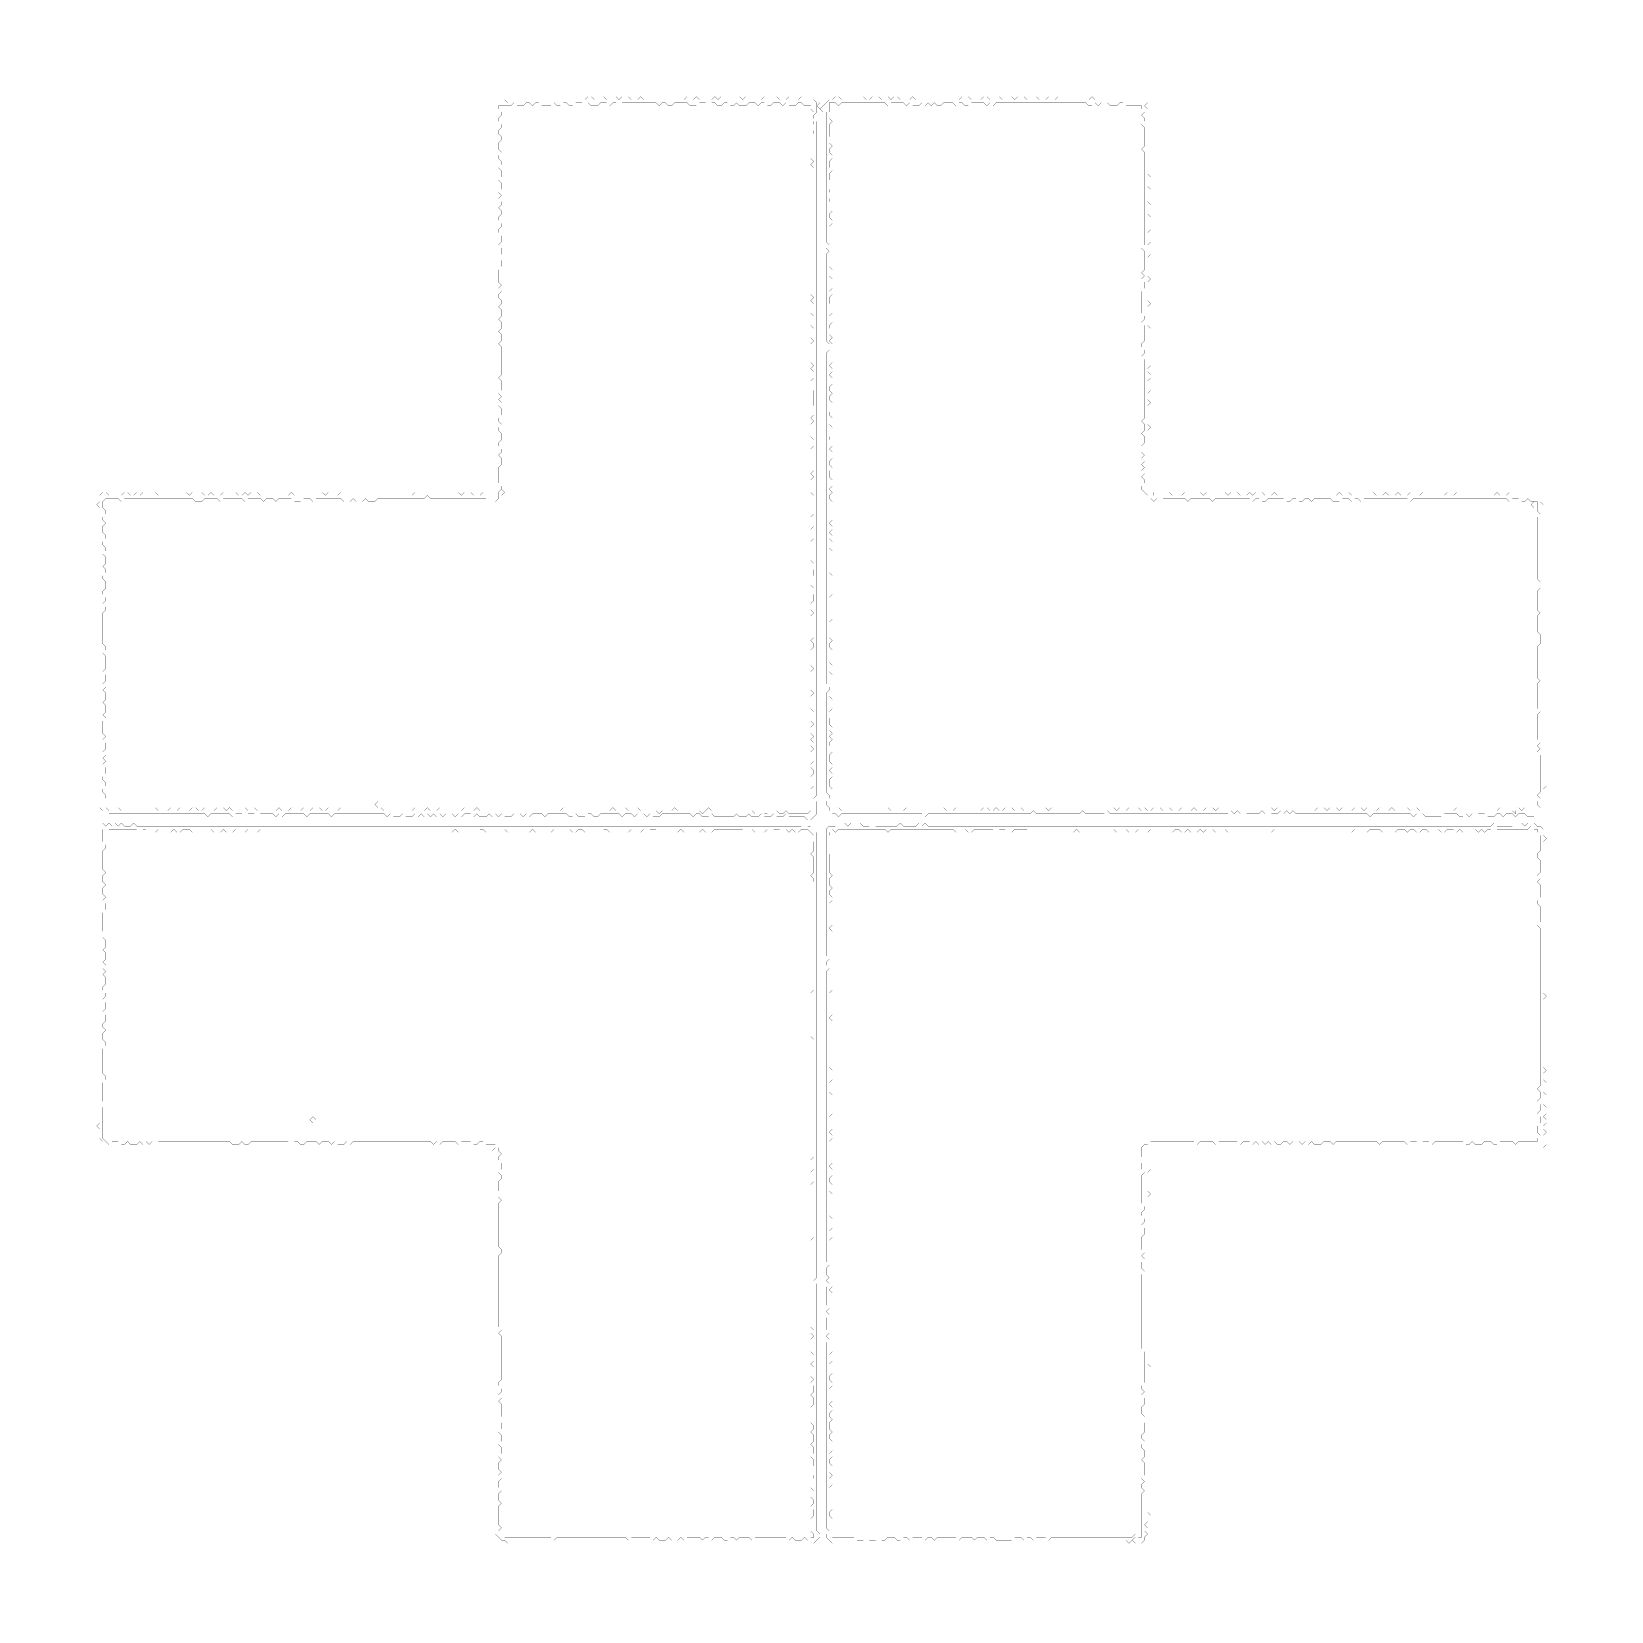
# Model space of a CAD drawing. Header units: metres. Extents: x 0 to 5174, y -5174 to 0.
import ezdxf

# ---------------------------------------------------------------- set-up
doc = ezdxf.new("R2010")
doc.units = ezdxf.units.M
doc.layers.add('conductor', color=1, linetype='Continuous')
doc.layers.add('substrate', color=5, linetype='Continuous')

msp = doc.modelspace()

# ---------------------------------------------------------------- linework, layer by layer
at = {"layer": 'conductor', "const_width": 0.5}
for points in [[(1579.5, -232.875), (1569.375, -243), (1559.25, -243), (1549.125, -243), (1539, -243), (1528.875, -243), (1528.875, -253.125), (1539, -263.25), (1539, -273.375), (1528.875, -283.5), (1528.875, -293.625), (1539, -303.75), (1539, -313.875), (1528.875, -324), (1528.875, -334.125), (1539, -344.25), (1539, -354.375), (1528.875, -364.5), (1528.875, -374.625), (1528.875, -384.75), (1539, -394.875), (1528.875, -405), (1528.875, -415.125), (1539, -425.25), (1539, -435.375), (1528.875, -445.5), (1539, -455.625), (1539, -465.75), (1539, -475.875), (1528.875, -486), (1539, -496.125), (1539, -506.25), (1539, -516.375), (1528.875, -526.5), (1539, -536.625), (1528.875, -546.75), (1539, -556.875), (1539, -567), (1528.875, -577.125), (1539, -587.25), (1539, -597.375), (1528.875, -607.5), (1528.875, -617.625), (1539, -627.75), (1539, -637.875), (1528.875, -648), (1528.875, -658.125), (1539, -668.25), (1539, -678.375), (1539, -688.5), (1528.875, -698.625), (1539, -708.75), (1539, -718.875), (1539, -729), (1528.875, -739.125), (1539, -749.25), (1539, -759.375), (1539, -769.5), (1528.875, -779.625), (1528.875, -789.75), (1528.875, -799.875), (1528.875, -810), (1528.875, -820.125), (1539, -830.25), (1528.875, -840.375), (1539, -850.5), (1528.875, -860.625), (1528.875, -870.75), (1539, -880.875), (1539, -891), (1528.875, -901.125), (1539, -911.25), (1539, -921.375), (1539, -931.5), (1528.875, -941.625), (1539, -951.75), (1539, -961.875), (1539, -972), (1528.875, -982.125), (1539, -992.25), (1539, -1002.375), (1539, -1012.5), (1528.875, -1022.625), (1539, -1032.75), (1539, -1042.875), (1539, -1053), (1539, -1063.125), (1539, -1073.25), (1539, -1083.375), (1539, -1093.5), (1539, -1103.625), (1539, -1113.75), (1539, -1123.875), (1528.875, -1134), (1539, -1144.125), (1539, -1154.25), (1539, -1164.375), (1539, -1174.5), (1528.875, -1184.625), (1539, -1194.75), (1528.875, -1204.875), (1539, -1215), (1528.875, -1225.125), (1539, -1235.25), (1539, -1245.375), (1539, -1255.5), (1528.875, -1265.625), (1528.875, -1275.75), (1539, -1285.875), (1528.875, -1296), (1528.875, -1306.125), (1539, -1316.25), (1539, -1326.375), (1539, -1336.5), (1528.875, -1346.625), (1528.875, -1356.75), (1539, -1366.875), (1539, -1377), (1528.875, -1387.125), (1539, -1397.25), (1539, -1407.375), (1539, -1417.5), (1528.875, -1427.625), (1528.875, -1437.75), (1528.875, -1447.875), (1528.875, -1458), (1528.875, -1468.125), (1528.875, -1478.25), (1539, -1488.375), (1539, -1498.5), (1528.875, -1508.625), (1528.875, -1518.75), (1528.875, -1528.875), (1518.75, -1539), (1508.625, -1528.875), (1498.5, -1518.75), (1488.375, -1528.875), (1478.25, -1528.875), (1468.125, -1528.875), (1458, -1528.875), (1447.875, -1528.875), (1437.75, -1528.875), (1427.625, -1528.875), (1417.5, -1528.875), (1407.375, -1528.875), (1397.25, -1528.875), (1387.125, -1528.875), (1377, -1528.875), (1366.875, -1528.875), (1356.75, -1528.875), (1346.625, -1528.875), (1336.5, -1528.875), (1326.375, -1528.875), (1316.25, -1528.875), (1306.125, -1528.875), (1296, -1518.75), (1285.875, -1528.875), (1275.75, -1528.875), (1265.625, -1528.875), (1255.5, -1528.875), (1245.375, -1528.875), (1235.25, -1528.875), (1225.125, -1528.875), (1215, -1528.875), (1204.875, -1528.875), (1194.75, -1528.875), (1184.625, -1528.875), (1174.5, -1528.875), (1164.375, -1528.875), (1154.25, -1528.875), (1144.125, -1528.875), (1134, -1528.875), (1123.875, -1539), (1113.75, -1539), (1103.625, -1539), (1093.5, -1528.875), (1083.375, -1539), (1073.25, -1528.875), (1063.125, -1539), (1053, -1528.875), (1042.875, -1539), (1032.75, -1528.875), (1022.625, -1539), (1012.5, -1528.875), (1002.375, -1528.875), (992.25, -1528.875), (982.125, -1528.875), (972, -1528.875), (961.875, -1528.875), (951.75, -1528.875), (941.625, -1528.875), (931.5, -1528.875), (921.375, -1539), (911.25, -1528.875), (901.125, -1528.875), (891, -1528.875), (880.875, -1539), (870.75, -1539), (860.625, -1539), (850.5, -1528.875), (840.375, -1528.875), (830.25, -1528.875), (820.125, -1528.875), (810, -1528.875), (799.875, -1539), (789.75, -1528.875), (779.625, -1528.875), (769.5, -1528.875), (759.375, -1539), (749.25, -1528.875), (739.125, -1528.875), (729, -1528.875), (718.875, -1528.875), (708.75, -1528.875), (698.625, -1539), (688.5, -1528.875), (678.375, -1528.875), (668.25, -1528.875), (658.125, -1528.875), (648, -1528.875), (637.875, -1528.875), (627.75, -1528.875), (617.625, -1539), (607.5, -1528.875), (597.375, -1528.875), (587.25, -1528.875), (577.125, -1528.875), (567, -1528.875), (556.875, -1539), (546.75, -1539), (536.625, -1539), (526.5, -1528.875), (516.375, -1528.875), (506.25, -1528.875), (496.125, -1528.875), (486, -1528.875), (475.875, -1528.875), (465.75, -1528.875), (455.625, -1528.875), (445.5, -1528.875), (435.375, -1528.875), (425.25, -1528.875), (415.125, -1528.875), (405, -1528.875), (394.875, -1528.875), (384.75, -1528.875), (374.625, -1528.875), (364.5, -1528.875), (354.375, -1528.875), (344.25, -1528.875), (334.125, -1528.875), (324, -1528.875), (313.875, -1528.875), (303.75, -1528.875), (293.625, -1539), (283.5, -1528.875), (273.375, -1528.875), (263.25, -1528.875), (253.125, -1528.875), (243, -1528.875), (232.875, -1539), (232.875, -1549.125), (232.875, -1559.25), (243, -1569.375), (243, -1579.5), (232.875, -1589.625), (232.875, -1599.75), (243, -1609.875), (232.875, -1620), (232.875, -1630.125), (232.875, -1640.25), (243, -1650.375), (243, -1660.5), (232.875, -1670.625), (232.875, -1680.75), (243, -1690.875), (243, -1701), (232.875, -1711.125), (243, -1721.25), (243, -1731.375), (243, -1741.5), (232.875, -1751.625), (243, -1761.75), (243, -1771.875), (232.875, -1782), (232.875, -1792.125), (243, -1802.25), (243, -1812.375), (243, -1822.5), (232.875, -1832.625), (232.875, -1842.75), (243, -1852.875), (243, -1863), (232.875, -1873.125), (243, -1883.25), (243, -1893.375), (232.875, -1903.5), (232.875, -1913.625), (232.875, -1923.75), (232.875, -1933.875), (232.875, -1944), (232.875, -1954.125), (232.875, -1964.25), (232.875, -1974.375), (232.875, -1984.5), (232.875, -1994.625), (232.875, -2004.75), (243, -2014.875), (243, -2025), (232.875, -2035.125), (243, -2045.25), (243, -2055.375), (243, -2065.5), (243, -2075.625), (243, -2085.75), (232.875, -2095.875), (243, -2106), (243, -2116.125), (243, -2126.25), (232.875, -2136.375), (243, -2146.5), (232.875, -2156.625), (243, -2166.75), (243, -2176.875), (243, -2187), (232.875, -2197.125), (243, -2207.25), (243, -2217.375), (243, -2227.5), (232.875, -2237.625), (243, -2247.75), (232.875, -2257.875), (232.875, -2268), (232.875, -2278.125), (232.875, -2288.25), (232.875, -2298.375), (243, -2308.5), (232.875, -2318.625), (243, -2328.75), (243, -2338.875), (243, -2349), (232.875, -2359.125), (243, -2369.25), (232.875, -2379.375), (243, -2389.5), (232.875, -2399.625), (243, -2409.75), (243, -2419.875), (243, -2430), (232.875, -2440.125), (232.875, -2450.25), (243, -2460.375), (243, -2470.5), (232.875, -2480.625), (232.875, -2490.75), (243, -2500.875), (243, -2511), (232.875, -2521.125), (243, -2521.125), (253.125, -2531.25), (243, -2541.375), (253.125, -2551.5), (263.25, -2551.5), (273.375, -2551.5), (283.5, -2541.375), (293.625, -2551.5), (303.75, -2551.5), (313.875, -2551.5), (324, -2551.5), (334.125, -2551.5), (344.25, -2551.5), (354.375, -2541.375), (364.5, -2541.375), (374.625, -2541.375), (384.75, -2541.375), (394.875, -2541.375), (405, -2541.375), (415.125, -2551.5), (425.25, -2551.5), (435.375, -2551.5), (445.5, -2551.5), (455.625, -2541.375), (465.75, -2551.5), (475.875, -2551.5), (486, -2541.375), (496.125, -2551.5), (506.25, -2551.5), (516.375, -2551.5), (526.5, -2541.375), (536.625, -2541.375), (546.75, -2551.5), (556.875, -2551.5), (567, -2541.375), (577.125, -2551.5), (587.25, -2551.5), (597.375, -2551.5), (607.5, -2541.375), (617.625, -2541.375), (627.75, -2541.375), (637.875, -2551.5), (648, -2541.375), (658.125, -2551.5), (668.25, -2551.5), (678.375, -2551.5), (688.5, -2541.375), (698.625, -2541.375), (708.75, -2551.5), (718.875, -2551.5), (729, -2541.375), (739.125, -2551.5), (749.25, -2551.5), (759.375, -2551.5), (769.5, -2541.375), (779.625, -2541.375), (789.75, -2541.375), (799.875, -2551.5), (810, -2541.375), (820.125, -2551.5), (830.25, -2551.5), (840.375, -2551.5), (850.5, -2541.375), (860.625, -2541.375), (870.75, -2551.5), (880.875, -2551.5), (891, -2541.375), (901.125, -2551.5), (911.25, -2551.5), (921.375, -2541.375), (931.5, -2541.375), (941.625, -2541.375), (951.75, -2551.5), (961.875, -2551.5), (972, -2541.375), (982.125, -2551.5), (992.25, -2551.5), (1002.375, -2551.5), (1012.5, -2541.375), (1022.625, -2541.375), (1032.75, -2541.375), (1042.875, -2541.375), (1053, -2541.375), (1063.125, -2541.375), (1073.25, -2541.375), (1083.375, -2541.375), (1093.5, -2541.375), (1103.625, -2541.375), (1113.75, -2541.375), (1123.875, -2541.375), (1134, -2541.375), (1144.125, -2541.375), (1154.25, -2551.5), (1164.375, -2551.5), (1174.5, -2541.375), (1184.625, -2541.375), (1194.75, -2541.375), (1204.875, -2551.5), (1215, -2541.375), (1225.125, -2541.375), (1235.25, -2551.5), (1245.375, -2551.5), (1255.5, -2541.375), (1265.625, -2541.375), (1275.75, -2551.5), (1285.875, -2551.5), (1296, -2541.375), (1306.125, -2551.5), (1316.25, -2551.5), (1326.375, -2551.5), (1336.5, -2541.375), (1346.625, -2551.5), (1356.75, -2551.5), (1366.875, -2551.5), (1377, -2551.5), (1387.125, -2551.5), (1397.25, -2551.5), (1407.375, -2551.5), (1417.5, -2541.375), (1427.625, -2551.5), (1437.75, -2551.5), (1447.875, -2551.5), (1458, -2541.375), (1468.125, -2551.5), (1478.25, -2551.5), (1488.375, -2551.5), (1498.5, -2551.5), (1508.625, -2551.5), (1518.75, -2551.5), (1528.875, -2551.5), (1539, -2551.5), (1549.125, -2551.5), (1559.25, -2551.5), (1569.375, -2551.5), (1579.5, -2551.5), (1589.625, -2551.5), (1599.75, -2551.5), (1609.875, -2551.5), (1620, -2551.5), (1630.125, -2551.5), (1640.25, -2551.5), (1650.375, -2551.5), (1660.5, -2551.5), (1670.625, -2551.5), (1680.75, -2551.5), (1690.875, -2551.5), (1701, -2551.5), (1711.125, -2551.5), (1721.25, -2551.5), (1731.375, -2551.5), (1741.5, -2541.375), (1751.625, -2551.5), (1761.75, -2551.5), (1771.875, -2551.5), (1782, -2551.5), (1792.125, -2551.5), (1802.25, -2551.5), (1812.375, -2551.5), (1822.5, -2551.5), (1832.625, -2551.5), (1842.75, -2551.5), (1852.875, -2551.5), (1863, -2551.5), (1873.125, -2551.5), (1883.25, -2551.5), (1893.375, -2551.5), (1903.5, -2541.375), (1913.625, -2551.5), (1923.75, -2551.5), (1933.875, -2551.5), (1944, -2541.375), (1954.125, -2551.5), (1964.25, -2551.5), (1974.375, -2551.5), (1984.5, -2541.375), (1994.625, -2551.5), (2004.75, -2551.5), (2014.875, -2551.5), (2025, -2551.5), (2035.125, -2551.5), (2045.25, -2551.5), (2055.375, -2561.625), (2065.5, -2551.5), (2075.625, -2551.5), (2085.75, -2551.5), (2095.875, -2551.5), (2106, -2541.375), (2116.125, -2551.5), (2126.25, -2551.5), (2136.375, -2551.5), (2146.5, -2551.5), (2156.625, -2551.5), (2166.75, -2551.5), (2176.875, -2551.5), (2187, -2551.5), (2197.125, -2561.625), (2207.25, -2551.5), (2217.375, -2541.375), (2227.5, -2551.5), (2237.625, -2551.5), (2247.75, -2551.5), (2257.875, -2551.5), (2268, -2551.5), (2278.125, -2551.5), (2288.25, -2551.5), (2298.375, -2551.5), (2308.5, -2551.5), (2318.625, -2551.5), (2328.75, -2551.5), (2338.875, -2551.5), (2349, -2551.5), (2359.125, -2551.5), (2369.25, -2561.625), (2379.375, -2551.5), (2389.5, -2551.5), (2399.625, -2561.625), (2409.75, -2561.625), (2419.875, -2551.5), (2430, -2551.5), (2440.125, -2551.5), (2450.25, -2561.625), (2460.375, -2561.625), (2470.5, -2551.5), (2480.625, -2561.625), (2490.75, -2561.625), (2500.875, -2561.625), (2511, -2561.625), (2521.125, -2561.625), (2531.25, -2561.625), (2541.375, -2561.625), (2551.5, -2551.5), (2551.5, -2541.375), (2551.5, -2531.25), (2551.5, -2521.125), (2551.5, -2511), (2551.5, -2500.875), (2551.5, -2490.75), (2551.5, -2480.625), (2561.625, -2470.5), (2551.5, -2460.375), (2551.5, -2450.25), (2551.5, -2440.125), (2561.625, -2430), (2561.625, -2419.875), (2551.5, -2409.75), (2551.5, -2399.625), (2561.625, -2389.5), (2551.5, -2379.375), (2551.5, -2369.25), (2551.5, -2359.125), (2561.625, -2349), (2551.5, -2338.875), (2561.625, -2328.75), (2551.5, -2318.625), (2561.625, -2308.5), (2551.5, -2298.375), (2551.5, -2288.25), (2551.5, -2278.125), (2561.625, -2268), (2551.5, -2257.875), (2551.5, -2247.75), (2551.5, -2237.625), (2561.625, -2227.5), (2551.5, -2217.375), (2551.5, -2207.25), (2551.5, -2197.125), (2551.5, -2187), (2551.5, -2176.875), (2561.625, -2166.75), (2551.5, -2156.625), (2551.5, -2146.5), (2551.5, -2136.375), (2551.5, -2126.25), (2551.5, -2116.125), (2551.5, -2106), (2551.5, -2095.875), (2561.625, -2085.75), (2551.5, -2075.625), (2551.5, -2065.5), (2551.5, -2055.375), (2551.5, -2045.25), (2551.5, -2035.125), (2551.5, -2025), (2561.625, -2014.875), (2561.625, -2004.75), (2551.5, -1994.625), (2561.625, -1984.5), (2551.5, -1974.375), (2551.5, -1964.25), (2551.5, -1954.125), (2551.5, -1944), (2551.5, -1933.875), (2551.5, -1923.75), (2551.5, -1913.625), (2561.625, -1903.5), (2551.5, -1893.375), (2551.5, -1883.25), (2551.5, -1873.125), (2561.625, -1863), (2561.625, -1852.875), (2561.625, -1842.75), (2551.5, -1832.625), (2561.625, -1822.5), (2551.5, -1812.375), (2551.5, -1802.25), (2551.5, -1792.125), (2561.625, -1782), (2561.625, -1771.875), (2561.625, -1761.75), (2551.5, -1751.625), (2561.625, -1741.5), (2551.5, -1731.375), (2551.5, -1721.25), (2551.5, -1711.125), (2551.5, -1701), (2551.5, -1690.875), (2551.5, -1680.75), (2551.5, -1670.625), (2561.625, -1660.5), (2551.5, -1650.375), (2551.5, -1640.25), (2551.5, -1630.125), (2561.625, -1620), (2551.5, -1609.875), (2551.5, -1599.75), (2551.5, -1589.625), (2561.625, -1579.5), (2551.5, -1569.375), (2551.5, -1559.25), (2551.5, -1549.125), (2551.5, -1539), (2551.5, -1528.875), (2561.625, -1518.75), (2551.5, -1508.625), (2551.5, -1498.5), (2551.5, -1488.375), (2551.5, -1478.25), (2551.5, -1468.125), (2561.625, -1458), (2551.5, -1447.875), (2561.625, -1437.75), (2551.5, -1427.625), (2551.5, -1417.5), (2551.5, -1407.375), (2551.5, -1397.25), (2551.5, -1387.125), (2551.5, -1377), (2551.5, -1366.875), (2561.625, -1356.75), (2551.5, -1346.625), (2561.625, -1336.5), (2551.5, -1326.375), (2551.5, -1316.25), (2551.5, -1306.125), (2551.5, -1296), (2551.5, -1285.875), (2561.625, -1275.75), (2551.5, -1265.625), (2561.625, -1255.5), (2551.5, -1245.375), (2551.5, -1235.25), (2561.625, -1225.125), (2561.625, -1215), (2561.625, -1204.875), (2561.625, -1194.75), (2561.625, -1184.625), (2561.625, -1174.5), (2551.5, -1164.375), (2551.5, -1154.25), (2551.5, -1144.125), (2561.625, -1134), (2551.5, -1123.875), (2561.625, -1113.75), (2551.5, -1103.625), (2561.625, -1093.5), (2551.5, -1083.375), (2551.5, -1073.25), (2551.5, -1063.125), (2551.5, -1053), (2551.5, -1042.875), (2551.5, -1032.75), (2551.5, -1022.625), (2561.625, -1012.5), (2551.5, -1002.375), (2551.5, -992.25), (2551.5, -982.125), (2561.625, -972), (2551.5, -961.875), (2551.5, -951.75), (2551.5, -941.625), (2561.625, -931.5), (2551.5, -921.375), (2551.5, -911.25), (2551.5, -901.125), (2561.625, -891), (2551.5, -880.875), (2561.625, -870.75), (2551.5, -860.625), (2551.5, -850.5), (2551.5, -840.375), (2551.5, -830.25), (2551.5, -820.125), (2551.5, -810), (2551.5, -799.875), (2551.5, -789.75), (2551.5, -779.625), (2551.5, -769.5), (2551.5, -759.375), (2551.5, -749.25), (2551.5, -739.125), (2551.5, -729), (2551.5, -718.875), (2551.5, -708.75), (2551.5, -698.625), (2551.5, -688.5), (2551.5, -678.375), (2551.5, -668.25), (2551.5, -658.125), (2551.5, -648), (2551.5, -637.875), (2551.5, -627.75), (2551.5, -617.625), (2551.5, -607.5), (2551.5, -597.375), (2551.5, -587.25), (2551.5, -577.125), (2551.5, -567), (2551.5, -556.875), (2551.5, -546.75), (2551.5, -536.625), (2551.5, -526.5), (2551.5, -516.375), (2551.5, -506.25), (2551.5, -496.125), (2551.5, -486), (2551.5, -475.875), (2551.5, -465.75), (2551.5, -455.625), (2561.625, -445.5), (2551.5, -435.375), (2561.625, -425.25), (2551.5, -415.125), (2551.5, -405), (2551.5, -394.875), (2551.5, -384.75), (2551.5, -374.625), (2551.5, -364.5), (2551.5, -354.375), (2551.5, -344.25), (2561.625, -334.125), (2561.625, -324), (2551.5, -313.875), (2561.625, -303.75), (2561.625, -293.625), (2551.5, -283.5), (2551.5, -273.375), (2561.625, -263.25), (2551.5, -253.125), (2551.5, -243), (2541.375, -243), (2531.25, -243), (2521.125, -232.875), (2511, -232.875), (2500.875, -243), (2490.75, -243), (2480.625, -243), (2470.5, -232.875), (2460.375, -243), (2450.25, -232.875), (2440.125, -232.875), (2430, -232.875), (2419.875, -243), (2409.75, -243), (2399.625, -232.875), (2389.5, -232.875), (2379.375, -243), (2369.25, -232.875), (2359.125, -232.875), (2349, -232.875), (2338.875, -243), (2328.75, -243), (2318.625, -243), (2308.5, -232.875), (2298.375, -243), (2288.25, -243), (2278.125, -232.875), (2268, -232.875), (2257.875, -243), (2247.75, -243), (2237.625, -232.875), (2227.5, -232.875), (2217.375, -243), (2207.25, -232.875), (2197.125, -232.875), (2187, -232.875), (2176.875, -243), (2166.75, -243), (2156.625, -243), (2146.5, -232.875), (2136.375, -232.875), (2126.25, -232.875), (2116.125, -232.875), (2106, -232.875), (2095.875, -243), (2085.75, -243), (2075.625, -232.875), (2065.5, -232.875), (2055.375, -243), (2045.25, -232.875), (2035.125, -232.875), (2025, -232.875), (2014.875, -232.875), (2004.75, -232.875), (1994.625, -232.875), (1984.5, -232.875), (1974.375, -232.875), (1964.25, -232.875), (1954.125, -232.875), (1944, -232.875), (1933.875, -232.875), (1923.75, -243), (1913.625, -232.875), (1903.5, -232.875), (1893.375, -243), (1883.25, -232.875), (1873.125, -232.875), (1863, -232.875), (1852.875, -243), (1842.75, -243), (1832.625, -243), (1822.5, -232.875), (1812.375, -243), (1802.25, -232.875), (1792.125, -232.875), (1782, -232.875), (1771.875, -243), (1761.75, -243), (1751.625, -232.875), (1741.5, -232.875), (1731.375, -243), (1721.25, -243), (1711.125, -232.875), (1701, -243), (1690.875, -243), (1680.75, -243), (1670.625, -243), (1660.5, -232.875), (1650.375, -232.875), (1640.25, -243), (1630.125, -232.875), (1620, -232.875), (1609.875, -243), (1599.75, -243), (1589.625, -243)], [(2612.25, -232.875), (2612.25, -243), (2612.25, -253.125), (2612.25, -263.25), (2622.375, -273.375), (2612.25, -283.5), (2622.375, -293.625), (2612.25, -303.75), (2612.25, -313.875), (2612.25, -324), (2612.25, -334.125), (2612.25, -344.25), (2622.375, -354.375), (2612.25, -364.5), (2622.375, -374.625), (2612.25, -384.75), (2612.25, -394.875), (2622.375, -405), (2622.375, -415.125), (2612.25, -425.25), (2612.25, -435.375), (2612.25, -445.5), (2622.375, -455.625), (2612.25, -465.75), (2612.25, -475.875), (2612.25, -486), (2622.375, -496.125), (2622.375, -506.25), (2612.25, -516.375), (2612.25, -526.5), (2622.375, -536.625), (2612.25, -546.75), (2612.25, -556.875), (2622.375, -567), (2622.375, -577.125), (2622.375, -587.25), (2612.25, -597.375), (2612.25, -607.5), (2622.375, -617.625), (2622.375, -627.75), (2612.25, -637.875), (2622.375, -648), (2622.375, -658.125), (2622.375, -668.25), (2622.375, -678.375), (2622.375, -688.5), (2622.375, -698.625), (2622.375, -708.75), (2622.375, -718.875), (2622.375, -729), (2622.375, -739.125), (2622.375, -749.25), (2622.375, -759.375), (2612.25, -769.5), (2622.375, -779.625), (2622.375, -789.75), (2612.25, -799.875), (2622.375, -810), (2622.375, -820.125), (2622.375, -830.25), (2622.375, -840.375), (2612.25, -850.5), (2622.375, -860.625), (2612.25, -870.75), (2612.25, -880.875), (2612.25, -891), (2622.375, -901.125), (2622.375, -911.25), (2622.375, -921.375), (2612.25, -931.5), (2622.375, -941.625), (2622.375, -951.75), (2612.25, -961.875), (2612.25, -972), (2622.375, -982.125), (2612.25, -992.25), (2622.375, -1002.375), (2612.25, -1012.5), (2622.375, -1022.625), (2622.375, -1032.75), (2622.375, -1042.875), (2622.375, -1053), (2622.375, -1063.125), (2622.375, -1073.25), (2622.375, -1083.375), (2612.25, -1093.5), (2622.375, -1103.625), (2622.375, -1113.75), (2612.25, -1123.875), (2622.375, -1134), (2622.375, -1144.125), (2622.375, -1154.25), (2612.25, -1164.375), (2612.25, -1174.5), (2622.375, -1184.625), (2612.25, -1194.75), (2612.25, -1204.875), (2622.375, -1215), (2622.375, -1225.125), (2622.375, -1235.25), (2612.25, -1245.375), (2612.25, -1255.5), (2622.375, -1265.625), (2622.375, -1275.75), (2612.25, -1285.875), (2622.375, -1296), (2622.375, -1306.125), (2622.375, -1316.25), (2612.25, -1326.375), (2612.25, -1336.5), (2622.375, -1346.625), (2622.375, -1356.75), (2612.25, -1366.875), (2622.375, -1377), (2622.375, -1387.125), (2622.375, -1397.25), (2612.25, -1407.375), (2612.25, -1417.5), (2622.375, -1427.625), (2612.25, -1437.75), (2612.25, -1447.875), (2612.25, -1458), (2622.375, -1468.125), (2622.375, -1478.25), (2622.375, -1488.375), (2612.25, -1498.5), (2622.375, -1508.625), (2612.25, -1518.75), (2612.25, -1528.875), (2622.375, -1539), (2622.375, -1549.125), (2622.375, -1559.25), (2622.375, -1569.375), (2622.375, -1579.5), (2622.375, -1589.625), (2622.375, -1599.75), (2612.25, -1609.875), (2622.375, -1620), (2622.375, -1630.125), (2612.25, -1640.25), (2622.375, -1650.375), (2612.25, -1660.5), (2622.375, -1670.625), (2622.375, -1680.75), (2612.25, -1690.875), (2622.375, -1701), (2622.375, -1711.125), (2622.375, -1721.25), (2622.375, -1731.375), (2622.375, -1741.5), (2622.375, -1751.625), (2622.375, -1761.75), (2612.25, -1771.875), (2622.375, -1782), (2622.375, -1792.125), (2622.375, -1802.25), (2622.375, -1812.375), (2622.375, -1822.5), (2622.375, -1832.625), (2622.375, -1842.75), (2612.25, -1852.875), (2622.375, -1863), (2622.375, -1873.125), (2622.375, -1883.25), (2622.375, -1893.375), (2622.375, -1903.5), (2622.375, -1913.625), (2622.375, -1923.75), (2612.25, -1933.875), (2622.375, -1944), (2622.375, -1954.125), (2622.375, -1964.25), (2622.375, -1974.375), (2612.25, -1984.5), (2622.375, -1994.625), (2612.25, -2004.75), (2612.25, -2014.875), (2622.375, -2025), (2622.375, -2035.125), (2622.375, -2045.25), (2622.375, -2055.375), (2612.25, -2065.5), (2622.375, -2075.625), (2622.375, -2085.75), (2612.25, -2095.875), (2622.375, -2106), (2622.375, -2116.125), (2622.375, -2126.25), (2622.375, -2136.375), (2622.375, -2146.5), (2622.375, -2156.625), (2622.375, -2166.75), (2612.25, -2176.875), (2622.375, -2187), (2622.375, -2197.125), (2622.375, -2207.25), (2622.375, -2217.375), (2612.25, -2227.5), (2622.375, -2237.625), (2612.25, -2247.75), (2612.25, -2257.875), (2612.25, -2268), (2622.375, -2278.125), (2612.25, -2288.25), (2622.375, -2298.375), (2612.25, -2308.5), (2622.375, -2318.625), (2612.25, -2328.75), (2612.25, -2338.875), (2622.375, -2349), (2622.375, -2359.125), (2612.25, -2369.25), (2612.25, -2379.375), (2612.25, -2389.5), (2622.375, -2399.625), (2622.375, -2409.75), (2612.25, -2419.875), (2622.375, -2430), (2622.375, -2440.125), (2612.25, -2450.25), (2612.25, -2460.375), (2612.25, -2470.5), (2622.375, -2480.625), (2622.375, -2490.75), (2622.375, -2500.875), (2622.375, -2511), (2622.375, -2521.125), (2622.375, -2531.25), (2622.375, -2541.375), (2632.5, -2541.375), (2642.625, -2541.375), (2652.75, -2551.5), (2662.875, -2551.5), (2673, -2551.5), (2683.125, -2551.5), (2693.25, -2551.5), (2703.375, -2551.5), (2713.5, -2551.5), (2723.625, -2551.5), (2733.75, -2551.5), (2743.875, -2551.5), (2754, -2551.5), (2764.125, -2551.5), (2774.25, -2551.5), (2784.375, -2551.5), (2794.5, -2551.5), (2804.625, -2541.375), (2814.75, -2551.5), (2824.875, -2551.5), (2835, -2551.5), (2845.125, -2551.5), (2855.25, -2551.5), (2865.375, -2541.375), (2875.5, -2541.375), (2885.625, -2541.375), (2895.75, -2541.375), (2905.875, -2551.5), (2916, -2551.5), (2926.125, -2551.5), (2936.25, -2551.5), (2946.375, -2541.375), (2956.5, -2541.375), (2966.625, -2541.375), (2976.75, -2541.375), (2986.875, -2541.375), (2997, -2551.5), (3007.125, -2551.5), (3017.25, -2551.5), (3027.375, -2541.375), (3037.5, -2541.375), (3047.625, -2541.375), (3057.75, -2541.375), (3067.875, -2541.375), (3078, -2541.375), (3088.125, -2551.5), (3098.25, -2551.5), (3108.375, -2551.5), (3118.5, -2541.375), (3128.625, -2541.375), (3138.75, -2551.5), (3148.875, -2551.5), (3159, -2541.375), (3169.125, -2551.5), (3179.25, -2551.5), (3189.375, -2541.375), (3199.5, -2541.375), (3209.625, -2541.375), (3219.75, -2551.5), (3229.875, -2551.5), (3240, -2541.375), (3250.125, -2551.5), (3260.25, -2551.5), (3270.375, -2551.5), (3280.5, -2541.375), (3290.625, -2541.375), (3300.75, -2541.375), (3310.875, -2541.375), (3321, -2541.375), (3331.125, -2551.5), (3341.25, -2541.375), (3351.375, -2541.375), (3361.5, -2541.375), (3371.625, -2541.375), (3381.75, -2541.375), (3391.875, -2541.375), (3402, -2541.375), (3412.125, -2541.375), (3422.25, -2551.5), (3432.375, -2541.375), (3442.5, -2541.375), (3452.625, -2541.375), (3462.75, -2541.375), (3472.875, -2541.375), (3483, -2541.375), (3493.125, -2541.375), (3503.25, -2541.375), (3513.375, -2541.375), (3523.5, -2541.375), (3533.625, -2541.375), (3543.75, -2541.375), (3553.875, -2551.5), (3564, -2541.375), (3574.125, -2551.5), (3584.25, -2551.5), (3594.375, -2541.375), (3604.5, -2541.375), (3614.625, -2541.375), (3624.75, -2541.375), (3634.875, -2551.5), (3645, -2541.375), (3655.125, -2551.5), (3665.25, -2551.5), (3675.375, -2541.375), (3685.5, -2541.375), (3695.625, -2541.375), (3705.75, -2551.5), (3715.875, -2551.5), (3726, -2541.375), (3736.125, -2551.5), (3746.25, -2551.5), (3756.375, -2551.5), (3766.5, -2541.375), (3776.625, -2541.375), (3786.75, -2551.5), (3796.875, -2551.5), (3807, -2541.375), (3817.125, -2551.5), (3827.25, -2551.5), (3837.375, -2551.5), (3847.5, -2541.375), (3857.625, -2541.375), (3867.75, -2541.375), (3877.875, -2551.5), (3888, -2541.375), (3898.125, -2541.375), (3908.25, -2541.375), (3918.375, -2541.375), (3928.5, -2541.375), (3938.625, -2541.375), (3948.75, -2541.375), (3958.875, -2541.375), (3969, -2541.375), (3979.125, -2541.375), (3989.25, -2541.375), (3999.375, -2541.375), (4009.5, -2541.375), (4019.625, -2541.375), (4029.75, -2541.375), (4039.875, -2541.375), (4050, -2541.375), (4060.125, -2541.375), (4070.25, -2551.5), (4080.375, -2541.375), (4090.5, -2541.375), (4100.625, -2541.375), (4110.75, -2541.375), (4120.875, -2541.375), (4131, -2541.375), (4141.125, -2541.375), (4151.25, -2541.375), (4161.375, -2541.375), (4171.5, -2541.375), (4181.625, -2541.375), (4191.75, -2541.375), (4201.875, -2551.5), (4212, -2541.375), (4222.125, -2541.375), (4232.25, -2541.375), (4242.375, -2551.5), (4252.5, -2541.375), (4262.625, -2541.375), (4272.75, -2541.375), (4282.875, -2551.5), (4293, -2541.375), (4303.125, -2551.5), (4313.25, -2551.5), (4323.375, -2551.5), (4333.5, -2541.375), (4343.625, -2541.375), (4353.75, -2541.375), (4363.875, -2551.5), (4374, -2541.375), (4384.125, -2551.5), (4394.25, -2551.5), (4404.375, -2551.5), (4414.5, -2541.375), (4424.625, -2551.5), (4434.75, -2551.5), (4444.875, -2551.5), (4455, -2541.375), (4465.125, -2551.5), (4475.25, -2551.5), (4485.375, -2551.5), (4495.5, -2541.375), (4505.625, -2541.375), (4515.75, -2551.5), (4525.875, -2551.5), (4536, -2541.375), (4546.125, -2551.5), (4556.25, -2551.5), (4566.375, -2551.5), (4576.5, -2541.375), (4586.625, -2541.375), (4596.75, -2551.5), (4606.875, -2551.5), (4617, -2551.5), (4627.125, -2551.5), (4637.25, -2551.5), (4647.375, -2551.5), (4657.5, -2551.5), (4667.625, -2541.375), (4677.75, -2551.5), (4687.875, -2551.5), (4698, -2551.5), (4708.125, -2551.5), (4718.25, -2551.5), (4728.375, -2551.5), (4738.5, -2551.5), (4748.625, -2551.5), (4758.75, -2551.5), (4768.875, -2551.5), (4779, -2551.5), (4789.125, -2551.5), (4799.25, -2551.5), (4809.375, -2541.375), (4819.5, -2551.5), (4829.625, -2551.5), (4839.75, -2551.5), (4849.875, -2551.5), (4860, -2561.625), (4860, -2551.5), (4870.125, -2541.375), (4880.25, -2551.5), (4890.375, -2541.375), (4900.5, -2551.5), (4910.625, -2551.5), (4920.75, -2551.5), (4930.875, -2551.5), (4941, -2541.375), (4930.875, -2531.25), (4930.875, -2521.125), (4941, -2511), (4930.875, -2500.875), (4941, -2490.75), (4941, -2480.625), (4941, -2470.5), (4941, -2460.375), (4941, -2450.25), (4941, -2440.125), (4941, -2430), (4941, -2419.875), (4941, -2409.75), (4941, -2399.625), (4941, -2389.5), (4941, -2379.375), (4941, -2369.25), (4930.875, -2359.125), (4941, -2349), (4930.875, -2338.875), (4941, -2328.75), (4930.875, -2318.625), (4930.875, -2308.5), (4930.875, -2298.375), (4930.875, -2288.25), (4930.875, -2278.125), (4930.875, -2268), (4930.875, -2257.875), (4930.875, -2247.75), (4930.875, -2237.625), (4941, -2227.5), (4930.875, -2217.375), (4930.875, -2207.25), (4930.875, -2197.125), (4930.875, -2187), (4930.875, -2176.875), (4930.875, -2166.75), (4930.875, -2156.625), (4930.875, -2146.5), (4930.875, -2136.375), (4941, -2126.25), (4930.875, -2116.125), (4930.875, -2106), (4930.875, -2095.875), (4930.875, -2085.75), (4930.875, -2075.625), (4930.875, -2065.5), (4930.875, -2055.375), (4930.875, -2045.25), (4930.875, -2035.125), (4930.875, -2025), (4930.875, -2014.875), (4941, -2004.75), (4941, -1994.625), (4941, -1984.5), (4941, -1974.375), (4930.875, -1964.25), (4930.875, -1954.125), (4930.875, -1944), (4930.875, -1933.875), (4930.875, -1923.75), (4930.875, -1913.625), (4941, -1903.5), (4930.875, -1893.375), (4930.875, -1883.25), (4930.875, -1873.125), (4930.875, -1863), (4930.875, -1852.875), (4930.875, -1842.75), (4930.875, -1832.625), (4941, -1822.5), (4930.875, -1812.375), (4941, -1802.25), (4930.875, -1792.125), (4930.875, -1782), (4930.875, -1771.875), (4930.875, -1761.75), (4930.875, -1751.625), (4930.875, -1741.5), (4930.875, -1731.375), (4930.875, -1721.25), (4930.875, -1711.125), (4930.875, -1701), (4930.875, -1690.875), (4930.875, -1680.75), (4930.875, -1670.625), (4930.875, -1660.5), (4930.875, -1650.375), (4930.875, -1640.25), (4930.875, -1630.125), (4930.875, -1620), (4930.875, -1609.875), (4930.875, -1599.75), (4930.875, -1589.625), (4941, -1579.5), (4930.875, -1569.375), (4930.875, -1559.25), (4930.875, -1549.125), (4930.875, -1539), (4920.75, -1539), (4910.625, -1539), (4900.5, -1528.875), (4890.375, -1539), (4880.25, -1539), (4870.125, -1528.875), (4860, -1528.875), (4849.875, -1528.875), (4839.75, -1539), (4829.625, -1528.875), (4819.5, -1528.875), (4809.375, -1528.875), (4799.25, -1528.875), (4789.125, -1528.875), (4779, -1528.875), (4768.875, -1528.875), (4758.75, -1528.875), (4748.625, -1528.875), (4738.5, -1528.875), (4728.375, -1528.875), (4718.25, -1528.875), (4708.125, -1528.875), (4698, -1528.875), (4687.875, -1528.875), (4677.75, -1528.875), (4667.625, -1528.875), (4657.5, -1528.875), (4647.375, -1528.875), (4637.25, -1528.875), (4627.125, -1528.875), (4617, -1528.875), (4606.875, -1528.875), (4596.75, -1528.875), (4586.625, -1528.875), (4576.5, -1528.875), (4566.375, -1528.875), (4556.25, -1528.875), (4546.125, -1528.875), (4536, -1528.875), (4525.875, -1528.875), (4515.75, -1539), (4505.625, -1528.875), (4495.5, -1528.875), (4485.375, -1528.875), (4475.25, -1528.875), (4465.125, -1528.875), (4455, -1528.875), (4444.875, -1528.875), (4434.75, -1528.875), (4424.625, -1528.875), (4414.5, -1528.875), (4404.375, -1528.875), (4394.25, -1528.875), (4384.125, -1528.875), (4374, -1528.875), (4363.875, -1528.875), (4353.75, -1539), (4343.625, -1528.875), (4333.5, -1528.875), (4323.375, -1539), (4313.25, -1528.875), (4303.125, -1528.875), (4293, -1528.875), (4282.875, -1539), (4272.75, -1539), (4262.625, -1539), (4252.5, -1528.875), (4242.375, -1528.875), (4232.25, -1528.875), (4222.125, -1528.875), (4212, -1528.875), (4201.875, -1528.875), (4191.75, -1539), (4181.625, -1528.875), (4171.5, -1528.875), (4161.375, -1539), (4151.25, -1539), (4141.125, -1528.875), (4131, -1528.875), (4120.875, -1539), (4110.75, -1539), (4100.625, -1528.875), (4090.5, -1528.875), (4080.375, -1528.875), (4070.25, -1528.875), (4060.125, -1528.875), (4050, -1528.875), (4039.875, -1539), (4029.75, -1539), (4019.625, -1528.875), (4009.5, -1528.875), (3999.375, -1539), (3989.25, -1528.875), (3979.125, -1528.875), (3969, -1528.875), (3958.875, -1528.875), (3948.75, -1528.875), (3938.625, -1528.875), (3928.5, -1528.875), (3918.375, -1528.875), (3908.25, -1528.875), (3898.125, -1528.875), (3888, -1528.875), (3877.875, -1528.875), (3867.75, -1539), (3857.625, -1528.875), (3847.5, -1528.875), (3837.375, -1528.875), (3827.25, -1528.875), (3817.125, -1528.875), (3807, -1528.875), (3796.875, -1528.875), (3786.75, -1539), (3776.625, -1528.875), (3766.5, -1528.875), (3756.375, -1528.875), (3746.25, -1528.875), (3736.125, -1528.875), (3726, -1528.875), (3715.875, -1528.875), (3705.75, -1528.875), (3695.625, -1539), (3685.5, -1528.875), (3675.375, -1539), (3665.25, -1528.875), (3665.25, -1518.75), (3655.125, -1518.75), (3645, -1508.625), (3634.875, -1498.5), (3634.875, -1488.375), (3645, -1478.25), (3645, -1468.125), (3634.875, -1458), (3645, -1447.875), (3634.875, -1437.75), (3645, -1427.625), (3634.875, -1417.5), (3645, -1407.375), (3634.875, -1397.25), (3645, -1387.125), (3634.875, -1377), (3645, -1366.875), (3634.875, -1356.75), (3645, -1346.625), (3645, -1336.5), (3645, -1326.375), (3634.875, -1316.25), (3645, -1306.125), (3645, -1296), (3645, -1285.875), (3634.875, -1275.75), (3645, -1265.625), (3645, -1255.5), (3645, -1245.375), (3645, -1235.25), (3645, -1225.125), (3645, -1215), (3645, -1204.875), (3645, -1194.75), (3645, -1184.625), (3645, -1174.5), (3645, -1164.375), (3645, -1154.25), (3645, -1144.125), (3645, -1134), (3645, -1123.875), (3645, -1113.75), (3645, -1103.625), (3645, -1093.5), (3645, -1083.375), (3645, -1073.25), (3634.875, -1063.125), (3645, -1053), (3645, -1042.875), (3634.875, -1032.75), (3634.875, -1022.625), (3645, -1012.5), (3645, -1002.375), (3645, -992.25), (3645, -982.125), (3645, -972), (3645, -961.875), (3634.875, -951.75), (3645, -941.625), (3645, -931.5), (3634.875, -921.375), (3634.875, -911.25), (3634.875, -901.125), (3634.875, -891), (3634.875, -880.875), (3634.875, -870.75), (3634.875, -860.625), (3634.875, -850.5), (3645, -840.375), (3645, -830.25), (3645, -820.125), (3634.875, -810), (3645, -799.875), (3634.875, -789.75), (3645, -779.625), (3645, -769.5), (3645, -759.375), (3645, -749.25), (3645, -739.125), (3645, -729), (3645, -718.875), (3634.875, -708.75), (3645, -698.625), (3645, -688.5), (3645, -678.375), (3645, -668.25), (3645, -658.125), (3645, -648), (3645, -637.875), (3645, -627.75), (3645, -617.625), (3645, -607.5), (3645, -597.375), (3645, -587.25), (3645, -577.125), (3645, -567), (3645, -556.875), (3645, -546.75), (3645, -536.625), (3645, -526.5), (3645, -516.375), (3645, -506.25), (3645, -496.125), (3645, -486), (3645, -475.875), (3645, -465.75), (3645, -455.625), (3645, -445.5), (3645, -435.375), (3645, -425.25), (3645, -415.125), (3645, -405), (3645, -394.875), (3634.875, -384.75), (3645, -374.625), (3645, -364.5), (3645, -354.375), (3645, -344.25), (3645, -334.125), (3645, -324), (3645, -313.875), (3634.875, -303.75), (3645, -293.625), (3645, -283.5), (3634.875, -273.375), (3645, -263.25), (3634.875, -253.125), (3634.875, -243), (3624.75, -243), (3614.625, -243), (3604.5, -243), (3594.375, -243), (3584.25, -243), (3574.125, -232.875), (3564, -232.875), (3553.875, -243), (3543.75, -243), (3533.625, -243), (3523.5, -232.875), (3513.375, -243), (3503.25, -232.875), (3493.125, -243), (3483, -232.875), (3472.875, -243), (3462.75, -243), (3452.625, -232.875), (3442.5, -232.875), (3432.375, -232.875), (3422.25, -232.875), (3412.125, -232.875), (3402, -232.875), (3391.875, -232.875), (3381.75, -232.875), (3371.625, -232.875), (3361.5, -232.875), (3351.375, -232.875), (3341.25, -232.875), (3331.125, -232.875), (3321, -232.875), (3310.875, -232.875), (3300.75, -232.875), (3290.625, -232.875), (3280.5, -232.875), (3270.375, -232.875), (3260.25, -232.875), (3250.125, -232.875), (3240, -232.875), (3229.875, -232.875), (3219.75, -232.875), (3209.625, -232.875), (3199.5, -232.875), (3189.375, -232.875), (3179.25, -232.875), (3169.125, -232.875), (3159, -232.875), (3148.875, -243), (3138.75, -232.875), (3128.625, -243), (3118.5, -232.875), (3108.375, -232.875), (3098.25, -232.875), (3088.125, -232.875), (3078, -232.875), (3067.875, -243), (3057.75, -243), (3047.625, -232.875), (3037.5, -232.875), (3027.375, -243), (3017.25, -232.875), (3007.125, -232.875), (2997, -232.875), (2986.875, -232.875), (2976.75, -243), (2966.625, -243), (2956.5, -232.875), (2946.375, -243), (2936.25, -232.875), (2926.125, -243), (2916, -232.875), (2905.875, -243), (2895.75, -243), (2885.625, -243), (2875.5, -232.875), (2865.375, -243), (2855.25, -232.875), (2845.125, -232.875), (2835, -232.875), (2824.875, -232.875), (2814.75, -232.875), (2804.625, -243), (2794.5, -232.875), (2784.375, -232.875), (2774.25, -232.875), (2764.125, -232.875), (2754, -232.875), (2743.875, -232.875), (2733.75, -232.875), (2723.625, -232.875), (2713.5, -232.875), (2703.375, -232.875), (2693.25, -232.875), (2683.125, -232.875), (2673, -232.875), (2662.875, -232.875), (2652.75, -232.875), (2642.625, -243), (2632.5, -232.875), (2622.375, -232.875)], [(1528.875, -1508.625), (1539, -1498.5), (1549.125, -1508.625), (1539, -1518.75)], [(4910.625, -1549.125), (4920.75, -1539), (4930.875, -1549.125), (4920.75, -1559.25)], [(1123.875, -2531.25), (1134, -2521.125), (1144.125, -2531.25), (1134, -2541.375)], [(232.875, -2612.25), (232.875, -2622.375), (232.875, -2632.5), (232.875, -2642.625), (232.875, -2652.75), (243, -2662.875), (243, -2673), (232.875, -2683.125), (232.875, -2693.25), (232.875, -2703.375), (232.875, -2713.5), (232.875, -2723.625), (232.875, -2733.75), (232.875, -2743.875), (243, -2754), (232.875, -2764.125), (232.875, -2774.25), (232.875, -2784.375), (243, -2794.5), (232.875, -2804.625), (232.875, -2814.75), (232.875, -2824.875), (243, -2835), (232.875, -2845.125), (243, -2855.25), (243, -2865.375), (243, -2875.5), (232.875, -2885.625), (232.875, -2895.75), (232.875, -2905.875), (232.875, -2916), (232.875, -2926.125), (232.875, -2936.25), (232.875, -2946.375), (243, -2956.5), (232.875, -2966.625), (243, -2976.75), (243, -2986.875), (243, -2997), (232.875, -3007.125), (243, -3017.25), (243, -3027.375), (243, -3037.5), (232.875, -3047.625), (243, -3057.75), (232.875, -3067.875), (243, -3078), (232.875, -3088.125), (243, -3098.25), (243, -3108.375), (243, -3118.5), (232.875, -3128.625), (232.875, -3138.75), (243, -3148.875), (243, -3159), (232.875, -3169.125), (243, -3179.25), (243, -3189.375), (243, -3199.5), (232.875, -3209.625), (243, -3219.75), (243, -3229.875), (243, -3240), (232.875, -3250.125), (232.875, -3260.25), (243, -3270.375), (232.875, -3280.5), (232.875, -3290.625), (232.875, -3300.75), (243, -3310.875), (243, -3321), (232.875, -3331.125), (232.875, -3341.25), (232.875, -3351.375), (232.875, -3361.5), (232.875, -3371.625), (232.875, -3381.75), (232.875, -3391.875), (232.875, -3402), (232.875, -3412.125), (243, -3422.25), (243, -3432.375), (232.875, -3442.5), (232.875, -3452.625), (232.875, -3462.75), (232.875, -3472.875), (232.875, -3483), (232.875, -3493.125), (232.875, -3503.25), (243, -3513.375), (232.875, -3523.5), (232.875, -3533.625), (232.875, -3543.75), (232.875, -3553.875), (232.875, -3564), (232.875, -3574.125), (232.875, -3584.25), (232.875, -3594.375), (232.875, -3604.5), (232.875, -3614.625), (232.875, -3624.75), (243, -3634.875), (253.125, -3645), (263.25, -3634.875), (273.375, -3634.875), (283.5, -3634.875), (293.625, -3645), (303.75, -3645), (313.875, -3634.875), (324, -3645), (334.125, -3645), (344.25, -3645), (354.375, -3634.875), (364.5, -3645), (374.625, -3634.875), (384.75, -3645), (394.875, -3634.875), (405, -3645), (415.125, -3634.875), (425.25, -3634.875), (435.375, -3634.875), (445.5, -3634.875), (455.625, -3634.875), (465.75, -3634.875), (475.875, -3634.875), (486, -3634.875), (496.125, -3634.875), (506.25, -3634.875), (516.375, -3634.875), (526.5, -3634.875), (536.625, -3634.875), (546.75, -3634.875), (556.875, -3634.875), (567, -3634.875), (577.125, -3634.875), (587.25, -3634.875), (597.375, -3634.875), (607.5, -3634.875), (617.625, -3634.875), (627.75, -3634.875), (637.875, -3634.875), (648, -3634.875), (658.125, -3645), (668.25, -3645), (678.375, -3645), (688.5, -3634.875), (698.625, -3645), (708.75, -3645), (718.875, -3634.875), (729, -3634.875), (739.125, -3634.875), (749.25, -3634.875), (759.375, -3634.875), (769.5, -3634.875), (779.625, -3634.875), (789.75, -3634.875), (799.875, -3634.875), (810, -3634.875), (820.125, -3634.875), (830.25, -3634.875), (840.375, -3634.875), (850.5, -3645), (860.625, -3634.875), (870.75, -3634.875), (880.875, -3645), (891, -3645), (901.125, -3634.875), (911.25, -3634.875), (921.375, -3634.875), (931.5, -3634.875), (941.625, -3645), (951.75, -3634.875), (961.875, -3634.875), (972, -3634.875), (982.125, -3645), (992.25, -3634.875), (1002.375, -3645), (1012.5, -3645), (1022.625, -3645), (1032.75, -3634.875), (1042.875, -3645), (1053, -3634.875), (1063.125, -3634.875), (1073.25, -3634.875), (1083.375, -3634.875), (1093.5, -3634.875), (1103.625, -3634.875), (1113.75, -3634.875), (1123.875, -3634.875), (1134, -3634.875), (1144.125, -3634.875), (1154.25, -3634.875), (1164.375, -3634.875), (1174.5, -3634.875), (1184.625, -3634.875), (1194.75, -3634.875), (1204.875, -3634.875), (1215, -3634.875), (1225.125, -3634.875), (1235.25, -3634.875), (1245.375, -3634.875), (1255.5, -3634.875), (1265.625, -3634.875), (1275.75, -3634.875), (1285.875, -3634.875), (1296, -3634.875), (1306.125, -3634.875), (1316.25, -3645), (1326.375, -3634.875), (1336.5, -3645), (1346.625, -3634.875), (1356.75, -3634.875), (1366.875, -3634.875), (1377, -3634.875), (1387.125, -3634.875), (1397.25, -3645), (1407.375, -3634.875), (1417.5, -3634.875), (1427.625, -3634.875), (1437.75, -3634.875), (1447.875, -3645), (1458, -3645), (1468.125, -3634.875), (1478.25, -3634.875), (1488.375, -3645), (1498.5, -3645), (1508.625, -3645), (1518.75, -3645), (1528.875, -3655.125), (1528.875, -3665.25), (1539, -3675.375), (1528.875, -3685.5), (1528.875, -3695.625), (1539, -3705.75), (1539, -3715.875), (1539, -3726), (1528.875, -3736.125), (1539, -3746.25), (1539, -3756.375), (1528.875, -3766.5), (1528.875, -3776.625), (1528.875, -3786.75), (1528.875, -3796.875), (1539, -3807), (1528.875, -3817.125), (1539, -3827.25), (1528.875, -3837.375), (1528.875, -3847.5), (1528.875, -3857.625), (1528.875, -3867.75), (1528.875, -3877.875), (1528.875, -3888), (1528.875, -3898.125), (1528.875, -3908.25), (1528.875, -3918.375), (1528.875, -3928.5), (1528.875, -3938.625), (1528.875, -3948.75), (1528.875, -3958.875), (1528.875, -3969), (1528.875, -3979.125), (1539, -3989.25), (1539, -3999.375), (1528.875, -4009.5), (1528.875, -4019.625), (1528.875, -4029.75), (1528.875, -4039.875), (1528.875, -4050), (1528.875, -4060.125), (1528.875, -4070.25), (1528.875, -4080.375), (1528.875, -4090.5), (1528.875, -4100.625), (1528.875, -4110.75), (1528.875, -4120.875), (1528.875, -4131), (1528.875, -4141.125), (1528.875, -4151.25), (1528.875, -4161.375), (1528.875, -4171.5), (1528.875, -4181.625), (1528.875, -4191.75), (1528.875, -4201.875), (1528.875, -4212), (1528.875, -4222.125), (1528.875, -4232.25), (1528.875, -4242.375), (1539, -4252.5), (1528.875, -4262.625), (1539, -4272.75), (1539, -4282.875), (1539, -4293), (1539, -4303.125), (1539, -4313.25), (1539, -4323.375), (1539, -4333.5), (1539, -4343.625), (1539, -4353.75), (1539, -4363.875), (1539, -4374), (1539, -4384.125), (1539, -4394.25), (1539, -4404.375), (1539, -4414.5), (1528.875, -4424.625), (1528.875, -4434.75), (1539, -4444.875), (1539, -4455), (1528.875, -4465.125), (1539, -4475.25), (1528.875, -4485.375), (1539, -4495.5), (1539, -4505.625), (1539, -4515.75), (1539, -4525.875), (1539, -4536), (1528.875, -4546.125), (1539, -4556.25), (1539, -4566.375), (1539, -4576.5), (1528.875, -4586.625), (1539, -4596.75), (1539, -4606.875), (1539, -4617), (1528.875, -4627.125), (1539, -4637.25), (1539, -4647.375), (1539, -4657.5), (1528.875, -4667.625), (1539, -4677.75), (1528.875, -4687.875), (1528.875, -4698), (1528.875, -4708.125), (1539, -4718.25), (1528.875, -4728.375), (1539, -4738.5), (1528.875, -4748.625), (1528.875, -4758.75), (1528.875, -4768.875), (1539, -4779), (1528.875, -4789.125), (1528.875, -4799.25), (1528.875, -4809.375), (1539, -4819.5), (1528.875, -4829.625), (1528.875, -4839.75), (1528.875, -4849.875), (1528.875, -4860), (1528.875, -4870.125), (1528.875, -4880.25), (1528.875, -4890.375), (1539, -4900.5), (1528.875, -4910.625), (1539, -4920.75), (1549.125, -4930.875), (1559.25, -4930.875), (1569.375, -4930.875), (1579.5, -4930.875), (1589.625, -4930.875), (1599.75, -4930.875), (1609.875, -4930.875), (1620, -4930.875), (1630.125, -4930.875), (1640.25, -4930.875), (1650.375, -4930.875), (1660.5, -4930.875), (1670.625, -4930.875), (1680.75, -4930.875), (1690.875, -4930.875), (1701, -4930.875), (1711.125, -4941), (1721.25, -4930.875), (1731.375, -4930.875), (1741.5, -4930.875), (1751.625, -4930.875), (1761.75, -4930.875), (1771.875, -4930.875), (1782, -4930.875), (1792.125, -4930.875), (1802.25, -4930.875), (1812.375, -4930.875), (1822.5, -4930.875), (1832.625, -4930.875), (1842.75, -4930.875), (1852.875, -4930.875), (1863, -4930.875), (1873.125, -4930.875), (1883.25, -4930.875), (1893.375, -4930.875), (1903.5, -4930.875), (1913.625, -4930.875), (1923.75, -4930.875), (1933.875, -4930.875), (1944, -4930.875), (1954.125, -4941), (1964.25, -4930.875), (1974.375, -4930.875), (1984.5, -4930.875), (1994.625, -4930.875), (2004.75, -4930.875), (2014.875, -4930.875), (2025, -4930.875), (2035.125, -4941), (2045.25, -4930.875), (2055.375, -4941), (2065.5, -4941), (2075.625, -4941), (2085.75, -4930.875), (2095.875, -4941), (2106, -4930.875), (2116.125, -4941), (2126.25, -4930.875), (2136.375, -4941), (2146.5, -4930.875), (2156.625, -4930.875), (2166.75, -4930.875), (2176.875, -4930.875), (2187, -4930.875), (2197.125, -4941), (2207.25, -4930.875), (2217.375, -4930.875), (2227.5, -4941), (2237.625, -4930.875), (2247.75, -4930.875), (2257.875, -4930.875), (2268, -4941), (2278.125, -4941), (2288.25, -4930.875), (2298.375, -4930.875), (2308.5, -4941), (2318.625, -4930.875), (2328.75, -4930.875), (2338.875, -4930.875), (2349, -4930.875), (2359.125, -4941), (2369.25, -4930.875), (2379.375, -4930.875), (2389.5, -4930.875), (2399.625, -4930.875), (2409.75, -4930.875), (2419.875, -4930.875), (2430, -4930.875), (2440.125, -4930.875), (2450.25, -4930.875), (2460.375, -4930.875), (2470.5, -4930.875), (2480.625, -4941), (2490.75, -4930.875), (2500.875, -4941), (2511, -4941), (2521.125, -4941), (2531.25, -4930.875), (2541.375, -4941), (2551.5, -4930.875), (2561.625, -4930.875), (2561.625, -4920.75), (2551.5, -4910.625), (2551.5, -4900.5), (2551.5, -4890.375), (2551.5, -4880.25), (2551.5, -4870.125), (2561.625, -4860), (2561.625, -4849.875), (2561.625, -4839.75), (2551.5, -4829.625), (2561.625, -4819.5), (2561.625, -4809.375), (2551.5, -4799.25), (2551.5, -4789.125), (2561.625, -4779), (2551.5, -4768.875), (2551.5, -4758.75), (2551.5, -4748.625), (2561.625, -4738.5), (2561.625, -4728.375), (2551.5, -4718.25), (2551.5, -4708.125), (2561.625, -4698), (2561.625, -4687.875), (2561.625, -4677.75), (2551.5, -4667.625), (2561.625, -4657.5), (2561.625, -4647.375), (2561.625, -4637.25), (2551.5, -4627.125), (2561.625, -4617), (2561.625, -4606.875), (2561.625, -4596.75), (2551.5, -4586.625), (2561.625, -4576.5), (2561.625, -4566.375), (2551.5, -4556.25), (2551.5, -4546.125), (2551.5, -4536), (2551.5, -4525.875), (2551.5, -4515.75), (2551.5, -4505.625), (2561.625, -4495.5), (2561.625, -4485.375), (2561.625, -4475.25), (2551.5, -4465.125), (2561.625, -4455), (2561.625, -4444.875), (2561.625, -4434.75), (2551.5, -4424.625), (2561.625, -4414.5), (2551.5, -4404.375), (2551.5, -4394.25), (2551.5, -4384.125), (2561.625, -4374), (2551.5, -4363.875), (2561.625, -4353.75), (2551.5, -4343.625), (2561.625, -4333.5), (2551.5, -4323.375), (2551.5, -4313.25), (2551.5, -4303.125), (2551.5, -4293), (2551.5, -4282.875), (2561.625, -4272.75), (2551.5, -4262.625), (2561.625, -4252.5), (2551.5, -4242.375), (2551.5, -4232.25), (2551.5, -4222.125), (2551.5, -4212), (2551.5, -4201.875), (2551.5, -4191.75), (2551.5, -4181.625), (2551.5, -4171.5), (2551.5, -4161.375), (2551.5, -4151.25), (2551.5, -4141.125), (2551.5, -4131), (2551.5, -4120.875), (2551.5, -4110.75), (2551.5, -4100.625), (2551.5, -4090.5), (2551.5, -4080.375), (2551.5, -4070.25), (2551.5, -4060.125), (2551.5, -4050), (2551.5, -4039.875), (2551.5, -4029.75), (2551.5, -4019.625), (2551.5, -4009.5), (2551.5, -3999.375), (2551.5, -3989.25), (2551.5, -3979.125), (2551.5, -3969), (2551.5, -3958.875), (2561.625, -3948.75), (2551.5, -3938.625), (2551.5, -3928.5), (2551.5, -3918.375), (2551.5, -3908.25), (2551.5, -3898.125), (2551.5, -3888), (2551.5, -3877.875), (2551.5, -3867.75), (2551.5, -3857.625), (2551.5, -3847.5), (2551.5, -3837.375), (2551.5, -3827.25), (2551.5, -3817.125), (2551.5, -3807), (2551.5, -3796.875), (2551.5, -3786.75), (2551.5, -3776.625), (2561.625, -3766.5), (2551.5, -3756.375), (2551.5, -3746.25), (2551.5, -3736.125), (2561.625, -3726), (2551.5, -3715.875), (2551.5, -3705.75), (2551.5, -3695.625), (2561.625, -3685.5), (2551.5, -3675.375), (2551.5, -3665.25), (2551.5, -3655.125), (2551.5, -3645), (2551.5, -3634.875), (2551.5, -3624.75), (2551.5, -3614.625), (2551.5, -3604.5), (2551.5, -3594.375), (2551.5, -3584.25), (2551.5, -3574.125), (2551.5, -3564), (2551.5, -3553.875), (2551.5, -3543.75), (2551.5, -3533.625), (2551.5, -3523.5), (2551.5, -3513.375), (2551.5, -3503.25), (2551.5, -3493.125), (2551.5, -3483), (2551.5, -3472.875), (2551.5, -3462.75), (2551.5, -3452.625), (2551.5, -3442.5), (2551.5, -3432.375), (2551.5, -3422.25), (2551.5, -3412.125), (2551.5, -3402), (2551.5, -3391.875), (2551.5, -3381.75), (2551.5, -3371.625), (2551.5, -3361.5), (2551.5, -3351.375), (2551.5, -3341.25), (2551.5, -3331.125), (2551.5, -3321), (2551.5, -3310.875), (2561.625, -3300.75), (2551.5, -3290.625), (2551.5, -3280.5), (2551.5, -3270.375), (2551.5, -3260.25), (2551.5, -3250.125), (2551.5, -3240), (2551.5, -3229.875), (2551.5, -3219.75), (2551.5, -3209.625), (2551.5, -3199.5), (2551.5, -3189.375), (2551.5, -3179.25), (2551.5, -3169.125), (2551.5, -3159), (2551.5, -3148.875), (2561.625, -3138.75), (2551.5, -3128.625), (2551.5, -3118.5), (2551.5, -3108.375), (2551.5, -3098.25), (2551.5, -3088.125), (2551.5, -3078), (2551.5, -3067.875), (2551.5, -3057.75), (2551.5, -3047.625), (2551.5, -3037.5), (2551.5, -3027.375), (2551.5, -3017.25), (2551.5, -3007.125), (2551.5, -2997), (2551.5, -2986.875), (2551.5, -2976.75), (2551.5, -2966.625), (2551.5, -2956.5), (2551.5, -2946.375), (2551.5, -2936.25), (2551.5, -2926.125), (2551.5, -2916), (2551.5, -2905.875), (2551.5, -2895.75), (2551.5, -2885.625), (2551.5, -2875.5), (2551.5, -2865.375), (2551.5, -2855.25), (2551.5, -2845.125), (2551.5, -2835), (2551.5, -2824.875), (2551.5, -2814.75), (2551.5, -2804.625), (2551.5, -2794.5), (2561.625, -2784.375), (2561.625, -2774.25), (2551.5, -2764.125), (2561.625, -2754), (2561.625, -2743.875), (2561.625, -2733.75), (2561.625, -2723.625), (2561.625, -2713.5), (2561.625, -2703.375), (2551.5, -2693.25), (2561.625, -2683.125), (2561.625, -2673), (2561.625, -2662.875), (2561.625, -2652.75), (2551.5, -2642.625), (2561.625, -2632.5), (2551.5, -2622.375), (2541.375, -2612.25), (2531.25, -2612.25), (2521.125, -2612.25), (2511, -2622.375), (2500.875, -2622.375), (2490.75, -2612.25), (2480.625, -2622.375), (2470.5, -2612.25), (2460.375, -2622.375), (2450.25, -2612.25), (2440.125, -2612.25), (2430, -2612.25), (2419.875, -2622.375), (2409.75, -2612.25), (2399.625, -2622.375), (2389.5, -2622.375), (2379.375, -2622.375), (2369.25, -2622.375), (2359.125, -2612.25), (2349, -2622.375), (2338.875, -2622.375), (2328.75, -2612.25), (2318.625, -2612.25), (2308.5, -2612.25), (2298.375, -2612.25), (2288.25, -2612.25), (2278.125, -2612.25), (2268, -2612.25), (2257.875, -2612.25), (2247.75, -2612.25), (2237.625, -2612.25), (2227.5, -2622.375), (2217.375, -2622.375), (2207.25, -2622.375), (2197.125, -2612.25), (2187, -2622.375), (2176.875, -2622.375), (2166.75, -2622.375), (2156.625, -2622.375), (2146.5, -2622.375), (2136.375, -2622.375), (2126.25, -2612.25), (2116.125, -2622.375), (2106, -2622.375), (2095.875, -2622.375), (2085.75, -2622.375), (2075.625, -2622.375), (2065.5, -2622.375), (2055.375, -2622.375), (2045.25, -2612.25), (2035.125, -2612.25), (2025, -2612.25), (2014.875, -2622.375), (2004.75, -2612.25), (1994.625, -2622.375), (1984.5, -2622.375), (1974.375, -2622.375), (1964.25, -2612.25), (1954.125, -2622.375), (1944, -2622.375), (1933.875, -2622.375), (1923.75, -2622.375), (1913.625, -2622.375), (1903.5, -2622.375), (1893.375, -2622.375), (1883.25, -2612.25), (1873.125, -2612.25), (1863, -2622.375), (1852.875, -2622.375), (1842.75, -2622.375), (1832.625, -2622.375), (1822.5, -2622.375), (1812.375, -2622.375), (1802.25, -2612.25), (1792.125, -2612.25), (1782, -2622.375), (1771.875, -2622.375), (1761.75, -2612.25), (1751.625, -2622.375), (1741.5, -2622.375), (1731.375, -2622.375), (1721.25, -2622.375), (1711.125, -2612.25), (1701, -2622.375), (1690.875, -2622.375), (1680.75, -2622.375), (1670.625, -2622.375), (1660.5, -2622.375), (1650.375, -2622.375), (1640.25, -2612.25), (1630.125, -2622.375), (1620, -2622.375), (1609.875, -2622.375), (1599.75, -2622.375), (1589.625, -2622.375), (1579.5, -2622.375), (1569.375, -2622.375), (1559.25, -2622.375), (1549.125, -2612.25), (1539, -2622.375), (1528.875, -2622.375), (1518.75, -2622.375), (1508.625, -2622.375), (1498.5, -2622.375), (1488.375, -2622.375), (1478.25, -2612.25), (1468.125, -2612.25), (1458, -2622.375), (1447.875, -2622.375), (1437.75, -2622.375), (1427.625, -2622.375), (1417.5, -2622.375), (1407.375, -2622.375), (1397.25, -2622.375), (1387.125, -2612.25), (1377, -2622.375), (1366.875, -2622.375), (1356.75, -2622.375), (1346.625, -2622.375), (1336.5, -2622.375), (1326.375, -2622.375), (1316.25, -2622.375), (1306.125, -2622.375), (1296, -2622.375), (1285.875, -2622.375), (1275.75, -2622.375), (1265.625, -2622.375), (1255.5, -2622.375), (1245.375, -2622.375), (1235.25, -2622.375), (1225.125, -2622.375), (1215, -2622.375), (1204.875, -2622.375), (1194.75, -2622.375), (1184.625, -2622.375), (1174.5, -2622.375), (1164.375, -2622.375), (1154.25, -2622.375), (1144.125, -2622.375), (1134, -2622.375), (1123.875, -2622.375), (1113.75, -2622.375), (1103.625, -2622.375), (1093.5, -2622.375), (1083.375, -2622.375), (1073.25, -2622.375), (1063.125, -2622.375), (1053, -2622.375), (1042.875, -2622.375), (1032.75, -2622.375), (1022.625, -2622.375), (1012.5, -2622.375), (1002.375, -2622.375), (992.25, -2622.375), (982.125, -2622.375), (972, -2622.375), (961.875, -2622.375), (951.75, -2622.375), (941.625, -2622.375), (931.5, -2622.375), (921.375, -2622.375), (911.25, -2622.375), (901.125, -2622.375), (891, -2622.375), (880.875, -2622.375), (870.75, -2622.375), (860.625, -2622.375), (850.5, -2622.375), (840.375, -2622.375), (830.25, -2622.375), (820.125, -2622.375), (810, -2622.375), (799.875, -2622.375), (789.75, -2622.375), (779.625, -2622.375), (769.5, -2622.375), (759.375, -2622.375), (749.25, -2612.25), (739.125, -2622.375), (729, -2622.375), (718.875, -2622.375), (708.75, -2612.25), (698.625, -2622.375), (688.5, -2622.375), (678.375, -2622.375), (668.25, -2612.25), (658.125, -2622.375), (648, -2622.375), (637.875, -2622.375), (627.75, -2612.25), (617.625, -2622.375), (607.5, -2622.375), (597.375, -2622.375), (587.25, -2612.25), (577.125, -2622.375), (567, -2622.375), (556.875, -2622.375), (546.75, -2622.375), (536.625, -2622.375), (526.5, -2622.375), (516.375, -2612.25), (506.25, -2612.25), (496.125, -2612.25), (486, -2622.375), (475.875, -2622.375), (465.75, -2612.25), (455.625, -2622.375), (445.5, -2622.375), (435.375, -2622.375), (425.25, -2622.375), (415.125, -2612.25), (405, -2622.375), (394.875, -2622.375), (384.75, -2622.375), (374.625, -2612.25), (364.5, -2612.25), (354.375, -2622.375), (344.25, -2612.25), (334.125, -2612.25), (324, -2612.25), (313.875, -2612.25), (303.75, -2612.25), (293.625, -2612.25), (283.5, -2612.25), (273.375, -2612.25), (263.25, -2612.25), (253.125, -2612.25), (243, -2622.375)], [(4910.625, -2602.125), (4900.5, -2612.25), (4890.375, -2612.25), (4880.25, -2612.25), (4870.125, -2612.25), (4860, -2612.25), (4849.875, -2612.25), (4839.75, -2612.25), (4829.625, -2612.25), (4819.5, -2612.25), (4809.375, -2612.25), (4799.25, -2612.25), (4789.125, -2622.375), (4779, -2612.25), (4768.875, -2612.25), (4758.75, -2622.375), (4748.625, -2612.25), (4738.5, -2622.375), (4728.375, -2612.25), (4718.25, -2622.375), (4708.125, -2622.375), (4698, -2622.375), (4687.875, -2622.375), (4677.75, -2612.25), (4667.625, -2622.375), (4657.5, -2612.25), (4647.375, -2612.25), (4637.25, -2612.25), (4627.125, -2622.375), (4617, -2622.375), (4606.875, -2612.25), (4596.75, -2622.375), (4586.625, -2622.375), (4576.5, -2622.375), (4566.375, -2612.25), (4556.25, -2612.25), (4546.125, -2622.375), (4536, -2622.375), (4525.875, -2612.25), (4515.75, -2612.25), (4505.625, -2622.375), (4495.5, -2612.25), (4485.375, -2612.25), (4475.25, -2612.25), (4465.125, -2622.375), (4455, -2622.375), (4444.875, -2622.375), (4434.75, -2622.375), (4424.625, -2622.375), (4414.5, -2612.25), (4404.375, -2612.25), (4394.25, -2612.25), (4384.125, -2612.25), (4374, -2622.375), (4363.875, -2622.375), (4353.75, -2622.375), (4343.625, -2622.375), (4333.5, -2612.25), (4323.375, -2622.375), (4313.25, -2622.375), (4303.125, -2622.375), (4293, -2622.375), (4282.875, -2622.375), (4272.75, -2622.375), (4262.625, -2622.375), (4252.5, -2622.375), (4242.375, -2622.375), (4232.25, -2622.375), (4222.125, -2622.375), (4212, -2622.375), (4201.875, -2622.375), (4191.75, -2622.375), (4181.625, -2622.375), (4171.5, -2622.375), (4161.375, -2622.375), (4151.25, -2622.375), (4141.125, -2622.375), (4131, -2622.375), (4120.875, -2622.375), (4110.75, -2622.375), (4100.625, -2622.375), (4090.5, -2622.375), (4080.375, -2622.375), (4070.25, -2612.25), (4060.125, -2622.375), (4050, -2622.375), (4039.875, -2622.375), (4029.75, -2622.375), (4019.625, -2622.375), (4009.5, -2622.375), (3999.375, -2622.375), (3989.25, -2622.375), (3979.125, -2622.375), (3969, -2622.375), (3958.875, -2622.375), (3948.75, -2622.375), (3938.625, -2622.375), (3928.5, -2622.375), (3918.375, -2622.375), (3908.25, -2612.25), (3898.125, -2622.375), (3888, -2622.375), (3877.875, -2622.375), (3867.75, -2612.25), (3857.625, -2622.375), (3847.5, -2612.25), (3837.375, -2622.375), (3827.25, -2612.25), (3817.125, -2622.375), (3807, -2622.375), (3796.875, -2622.375), (3786.75, -2612.25), (3776.625, -2622.375), (3766.5, -2622.375), (3756.375, -2612.25), (3746.25, -2612.25), (3736.125, -2622.375), (3726, -2622.375), (3715.875, -2622.375), (3705.75, -2622.375), (3695.625, -2622.375), (3685.5, -2622.375), (3675.375, -2622.375), (3665.25, -2612.25), (3655.125, -2622.375), (3645, -2622.375), (3634.875, -2622.375), (3624.75, -2612.25), (3614.625, -2622.375), (3604.5, -2622.375), (3594.375, -2622.375), (3584.25, -2612.25), (3574.125, -2622.375), (3564, -2622.375), (3553.875, -2622.375), (3543.75, -2612.25), (3533.625, -2622.375), (3523.5, -2622.375), (3513.375, -2622.375), (3503.25, -2622.375), (3493.125, -2622.375), (3483, -2622.375), (3472.875, -2622.375), (3462.75, -2622.375), (3452.625, -2622.375), (3442.5, -2622.375), (3432.375, -2622.375), (3422.25, -2612.25), (3412.125, -2622.375), (3402, -2622.375), (3391.875, -2622.375), (3381.75, -2622.375), (3371.625, -2622.375), (3361.5, -2622.375), (3351.375, -2622.375), (3341.25, -2622.375), (3331.125, -2622.375), (3321, -2622.375), (3310.875, -2622.375), (3300.75, -2622.375), (3290.625, -2622.375), (3280.5, -2622.375), (3270.375, -2622.375), (3260.25, -2612.25), (3250.125, -2612.25), (3240, -2612.25), (3229.875, -2612.25), (3219.75, -2612.25), (3209.625, -2622.375), (3199.5, -2622.375), (3189.375, -2612.25), (3179.25, -2612.25), (3169.125, -2612.25), (3159, -2622.375), (3148.875, -2612.25), (3138.75, -2612.25), (3128.625, -2612.25), (3118.5, -2612.25), (3108.375, -2612.25), (3098.25, -2612.25), (3088.125, -2612.25), (3078, -2622.375), (3067.875, -2622.375), (3057.75, -2612.25), (3047.625, -2622.375), (3037.5, -2622.375), (3027.375, -2622.375), (3017.25, -2612.25), (3007.125, -2612.25), (2997, -2612.25), (2986.875, -2612.25), (2976.75, -2612.25), (2966.625, -2612.25), (2956.5, -2612.25), (2946.375, -2612.25), (2936.25, -2612.25), (2926.125, -2612.25), (2916, -2612.25), (2905.875, -2612.25), (2895.75, -2612.25), (2885.625, -2612.25), (2875.5, -2612.25), (2865.375, -2612.25), (2855.25, -2612.25), (2845.125, -2612.25), (2835, -2612.25), (2824.875, -2612.25), (2814.75, -2612.25), (2804.625, -2622.375), (2794.5, -2612.25), (2784.375, -2612.25), (2774.25, -2612.25), (2764.125, -2612.25), (2754, -2612.25), (2743.875, -2612.25), (2733.75, -2612.25), (2723.625, -2612.25), (2713.5, -2612.25), (2703.375, -2612.25), (2693.25, -2612.25), (2683.125, -2612.25), (2673, -2612.25), (2662.875, -2612.25), (2652.75, -2612.25), (2642.625, -2612.25), (2632.5, -2622.375), (2622.375, -2612.25), (2612.25, -2622.375), (2612.25, -2632.5), (2622.375, -2642.625), (2622.375, -2652.75), (2622.375, -2662.875), (2622.375, -2673), (2622.375, -2683.125), (2612.25, -2693.25), (2612.25, -2703.375), (2612.25, -2713.5), (2612.25, -2723.625), (2612.25, -2733.75), (2612.25, -2743.875), (2612.25, -2754), (2622.375, -2764.125), (2612.25, -2774.25), (2612.25, -2784.375), (2612.25, -2794.5), (2622.375, -2804.625), (2612.25, -2814.75), (2612.25, -2824.875), (2622.375, -2835), (2622.375, -2845.125), (2612.25, -2855.25), (2622.375, -2865.375), (2622.375, -2875.5), (2622.375, -2885.625), (2622.375, -2895.75), (2622.375, -2905.875), (2622.375, -2916), (2622.375, -2926.125), (2612.25, -2936.25), (2622.375, -2946.375), (2622.375, -2956.5), (2622.375, -2966.625), (2622.375, -2976.75), (2622.375, -2986.875), (2622.375, -2997), (2622.375, -3007.125), (2622.375, -3017.25), (2622.375, -3027.375), (2622.375, -3037.5), (2622.375, -3047.625), (2622.375, -3057.75), (2622.375, -3067.875), (2622.375, -3078), (2622.375, -3088.125), (2622.375, -3098.25), (2622.375, -3108.375), (2622.375, -3118.5), (2622.375, -3128.625), (2622.375, -3138.75), (2612.25, -3148.875), (2622.375, -3159), (2622.375, -3169.125), (2622.375, -3179.25), (2622.375, -3189.375), (2622.375, -3199.5), (2622.375, -3209.625), (2622.375, -3219.75), (2612.25, -3229.875), (2622.375, -3240), (2622.375, -3250.125), (2622.375, -3260.25), (2622.375, -3270.375), (2622.375, -3280.5), (2622.375, -3290.625), (2622.375, -3300.75), (2622.375, -3310.875), (2622.375, -3321), (2622.375, -3331.125), (2622.375, -3341.25), (2622.375, -3351.375), (2622.375, -3361.5), (2622.375, -3371.625), (2622.375, -3381.75), (2612.25, -3391.875), (2622.375, -3402), (2622.375, -3412.125), (2622.375, -3422.25), (2622.375, -3432.375), (2612.25, -3442.5), (2622.375, -3452.625), (2622.375, -3462.75), (2612.25, -3472.875), (2622.375, -3483), (2622.375, -3493.125), (2622.375, -3503.25), (2622.375, -3513.375), (2622.375, -3523.5), (2622.375, -3533.625), (2622.375, -3543.75), (2612.25, -3553.875), (2622.375, -3564), (2622.375, -3574.125), (2622.375, -3584.25), (2622.375, -3594.375), (2612.25, -3604.5), (2622.375, -3614.625), (2622.375, -3624.75), (2612.25, -3634.875), (2622.375, -3645), (2622.375, -3655.125), (2622.375, -3665.25), (2622.375, -3675.375), (2622.375, -3685.5), (2622.375, -3695.625), (2622.375, -3705.75), (2612.25, -3715.875), (2622.375, -3726), (2622.375, -3736.125), (2622.375, -3746.25), (2612.25, -3756.375), (2612.25, -3766.5), (2622.375, -3776.625), (2622.375, -3786.75), (2612.25, -3796.875), (2622.375, -3807), (2622.375, -3817.125), (2622.375, -3827.25), (2622.375, -3837.375), (2622.375, -3847.5), (2622.375, -3857.625), (2622.375, -3867.75), (2612.25, -3877.875), (2622.375, -3888), (2622.375, -3898.125), (2622.375, -3908.25), (2622.375, -3918.375), (2612.25, -3928.5), (2622.375, -3938.625), (2622.375, -3948.75), (2612.25, -3958.875), (2622.375, -3969), (2622.375, -3979.125), (2622.375, -3989.25), (2622.375, -3999.375), (2622.375, -4009.5), (2622.375, -4019.625), (2622.375, -4029.75), (2622.375, -4039.875), (2622.375, -4050), (2622.375, -4060.125), (2622.375, -4070.25), (2622.375, -4080.375), (2622.375, -4090.5), (2622.375, -4100.625), (2622.375, -4110.75), (2612.25, -4120.875), (2622.375, -4131), (2622.375, -4141.125), (2622.375, -4151.25), (2622.375, -4161.375), (2622.375, -4171.5), (2622.375, -4181.625), (2622.375, -4191.75), (2622.375, -4201.875), (2622.375, -4212), (2622.375, -4222.125), (2622.375, -4232.25), (2622.375, -4242.375), (2622.375, -4252.5), (2622.375, -4262.625), (2622.375, -4272.75), (2622.375, -4282.875), (2622.375, -4293), (2622.375, -4303.125), (2622.375, -4313.25), (2622.375, -4323.375), (2612.25, -4333.5), (2622.375, -4343.625), (2622.375, -4353.75), (2612.25, -4363.875), (2622.375, -4374), (2622.375, -4384.125), (2622.375, -4394.25), (2612.25, -4404.375), (2612.25, -4414.5), (2622.375, -4424.625), (2622.375, -4434.75), (2612.25, -4444.875), (2622.375, -4455), (2622.375, -4465.125), (2622.375, -4475.25), (2622.375, -4485.375), (2612.25, -4495.5), (2622.375, -4505.625), (2622.375, -4515.75), (2612.25, -4525.875), (2612.25, -4536), (2622.375, -4546.125), (2612.25, -4556.25), (2612.25, -4566.375), (2612.25, -4576.5), (2622.375, -4586.625), (2612.25, -4596.75), (2612.25, -4606.875), (2622.375, -4617), (2622.375, -4627.125), (2622.375, -4637.25), (2622.375, -4647.375), (2612.25, -4657.5), (2622.375, -4667.625), (2612.25, -4677.75), (2612.25, -4687.875), (2622.375, -4698), (2622.375, -4708.125), (2612.25, -4718.25), (2622.375, -4728.375), (2612.25, -4738.5), (2622.375, -4748.625), (2622.375, -4758.75), (2612.25, -4768.875), (2622.375, -4779), (2622.375, -4789.125), (2622.375, -4799.25), (2622.375, -4809.375), (2622.375, -4819.5), (2622.375, -4829.625), (2622.375, -4839.75), (2612.25, -4849.875), (2612.25, -4860), (2622.375, -4870.125), (2622.375, -4880.25), (2622.375, -4890.375), (2622.375, -4900.5), (2622.375, -4910.625), (2622.375, -4920.75), (2622.375, -4930.875), (2632.5, -4930.875), (2642.625, -4930.875), (2652.75, -4930.875), (2662.875, -4930.875), (2673, -4930.875), (2683.125, -4930.875), (2693.25, -4930.875), (2703.375, -4941), (2713.5, -4941), (2723.625, -4941), (2733.75, -4930.875), (2743.875, -4941), (2754, -4941), (2764.125, -4941), (2774.25, -4930.875), (2784.375, -4941), (2794.5, -4941), (2804.625, -4930.875), (2814.75, -4930.875), (2824.875, -4930.875), (2835, -4941), (2845.125, -4941), (2855.25, -4930.875), (2865.375, -4930.875), (2875.5, -4941), (2885.625, -4930.875), (2895.75, -4930.875), (2905.875, -4930.875), (2916, -4930.875), (2926.125, -4941), (2936.25, -4930.875), (2946.375, -4930.875), (2956.5, -4941), (2966.625, -4930.875), (2976.75, -4930.875), (2986.875, -4930.875), (2997, -4930.875), (3007.125, -4930.875), (3017.25, -4930.875), (3027.375, -4930.875), (3037.5, -4941), (3047.625, -4930.875), (3057.75, -4930.875), (3067.875, -4930.875), (3078, -4930.875), (3088.125, -4941), (3098.25, -4930.875), (3108.375, -4930.875), (3118.5, -4930.875), (3128.625, -4941), (3138.75, -4930.875), (3148.875, -4930.875), (3159, -4941), (3169.125, -4941), (3179.25, -4941), (3189.375, -4941), (3199.5, -4941), (3209.625, -4941), (3219.75, -4930.875), (3229.875, -4930.875), (3240, -4930.875), (3250.125, -4941), (3260.25, -4930.875), (3270.375, -4930.875), (3280.5, -4941), (3290.625, -4930.875), (3300.75, -4930.875), (3310.875, -4930.875), (3321, -4930.875), (3331.125, -4941), (3341.25, -4930.875), (3351.375, -4930.875), (3361.5, -4930.875), (3371.625, -4930.875), (3381.75, -4930.875), (3391.875, -4930.875), (3402, -4930.875), (3412.125, -4930.875), (3422.25, -4930.875), (3432.375, -4930.875), (3442.5, -4930.875), (3452.625, -4930.875), (3462.75, -4930.875), (3472.875, -4930.875), (3483, -4930.875), (3493.125, -4930.875), (3503.25, -4930.875), (3513.375, -4930.875), (3523.5, -4930.875), (3533.625, -4930.875), (3543.75, -4930.875), (3553.875, -4930.875), (3564, -4930.875), (3574.125, -4930.875), (3584.25, -4930.875), (3594.375, -4930.875), (3604.5, -4930.875), (3614.625, -4920.75), (3624.75, -4930.875), (3634.875, -4930.875), (3634.875, -4920.75), (3634.875, -4910.625), (3634.875, -4900.5), (3634.875, -4890.375), (3634.875, -4880.25), (3634.875, -4870.125), (3634.875, -4860), (3634.875, -4849.875), (3634.875, -4839.75), (3634.875, -4829.625), (3634.875, -4819.5), (3634.875, -4809.375), (3634.875, -4799.25), (3634.875, -4789.125), (3645, -4779), (3634.875, -4768.875), (3634.875, -4758.75), (3645, -4748.625), (3634.875, -4738.5), (3645, -4728.375), (3645, -4718.25), (3645, -4708.125), (3645, -4698), (3645, -4687.875), (3634.875, -4677.75), (3645, -4667.625), (3645, -4657.5), (3645, -4647.375), (3634.875, -4637.25), (3634.875, -4627.125), (3645, -4617), (3634.875, -4606.875), (3634.875, -4596.75), (3645, -4586.625), (3645, -4576.5), (3645, -4566.375), (3645, -4556.25), (3634.875, -4546.125), (3645, -4536), (3634.875, -4525.875), (3634.875, -4515.75), (3634.875, -4505.625), (3645, -4495.5), (3645, -4485.375), (3645, -4475.25), (3634.875, -4465.125), (3645, -4455), (3634.875, -4444.875), (3634.875, -4434.75), (3645, -4424.625), (3645, -4414.5), (3645, -4404.375), (3645, -4394.25), (3645, -4384.125), (3645, -4374), (3645, -4363.875), (3645, -4353.75), (3645, -4343.625), (3645, -4333.5), (3645, -4323.375), (3634.875, -4313.25), (3634.875, -4303.125), (3634.875, -4293), (3634.875, -4282.875), (3634.875, -4272.75), (3634.875, -4262.625), (3634.875, -4252.5), (3634.875, -4242.375), (3634.875, -4232.25), (3634.875, -4222.125), (3634.875, -4212), (3634.875, -4201.875), (3634.875, -4191.75), (3634.875, -4181.625), (3634.875, -4171.5), (3634.875, -4161.375), (3634.875, -4151.25), (3634.875, -4141.125), (3634.875, -4131), (3634.875, -4120.875), (3634.875, -4110.75), (3634.875, -4100.625), (3634.875, -4090.5), (3634.875, -4080.375), (3634.875, -4070.25), (3645, -4060.125), (3634.875, -4050), (3634.875, -4039.875), (3634.875, -4029.75), (3645, -4019.625), (3634.875, -4009.5), (3645, -3999.375), (3634.875, -3989.25), (3634.875, -3979.125), (3634.875, -3969), (3634.875, -3958.875), (3634.875, -3948.75), (3645, -3938.625), (3645, -3928.5), (3645, -3918.375), (3634.875, -3908.25), (3645, -3898.125), (3645, -3888), (3634.875, -3877.875), (3634.875, -3867.75), (3645, -3857.625), (3645, -3847.5), (3634.875, -3837.375), (3634.875, -3827.25), (3634.875, -3817.125), (3634.875, -3807), (3634.875, -3796.875), (3634.875, -3786.75), (3634.875, -3776.625), (3634.875, -3766.5), (3634.875, -3756.375), (3634.875, -3746.25), (3645, -3736.125), (3634.875, -3726), (3634.875, -3715.875), (3634.875, -3705.75), (3645, -3695.625), (3634.875, -3685.5), (3634.875, -3675.375), (3634.875, -3665.25), (3634.875, -3655.125), (3645, -3645), (3655.125, -3645), (3665.25, -3634.875), (3675.375, -3634.875), (3685.5, -3634.875), (3695.625, -3634.875), (3705.75, -3634.875), (3715.875, -3634.875), (3726, -3634.875), (3736.125, -3634.875), (3746.25, -3634.875), (3756.375, -3634.875), (3766.5, -3634.875), (3776.625, -3634.875), (3786.75, -3634.875), (3796.875, -3634.875), (3807, -3634.875), (3817.125, -3645), (3827.25, -3634.875), (3837.375, -3634.875), (3847.5, -3634.875), (3857.625, -3634.875), (3867.75, -3634.875), (3877.875, -3645), (3888, -3634.875), (3898.125, -3634.875), (3908.25, -3634.875), (3918.375, -3634.875), (3928.5, -3634.875), (3938.625, -3634.875), (3948.75, -3634.875), (3958.875, -3645), (3969, -3634.875), (3979.125, -3634.875), (3989.25, -3634.875), (3999.375, -3645), (4009.5, -3634.875), (4019.625, -3645), (4029.75, -3634.875), (4039.875, -3645), (4050, -3634.875), (4060.125, -3645), (4070.25, -3634.875), (4080.375, -3645), (4090.5, -3645), (4100.625, -3634.875), (4110.75, -3634.875), (4120.875, -3645), (4131, -3634.875), (4141.125, -3645), (4151.25, -3634.875), (4161.375, -3645), (4171.5, -3634.875), (4181.625, -3645), (4191.75, -3634.875), (4201.875, -3645), (4212, -3645), (4222.125, -3645), (4232.25, -3634.875), (4242.375, -3634.875), (4252.5, -3634.875), (4262.625, -3645), (4272.75, -3634.875), (4282.875, -3634.875), (4293, -3634.875), (4303.125, -3634.875), (4313.25, -3634.875), (4323.375, -3634.875), (4333.5, -3634.875), (4343.625, -3634.875), (4353.75, -3634.875), (4363.875, -3634.875), (4374, -3634.875), (4384.125, -3634.875), (4394.25, -3634.875), (4404.375, -3634.875), (4414.5, -3645), (4424.625, -3634.875), (4434.75, -3634.875), (4444.875, -3634.875), (4455, -3634.875), (4465.125, -3634.875), (4475.25, -3634.875), (4485.375, -3634.875), (4495.5, -3634.875), (4505.625, -3645), (4515.75, -3634.875), (4525.875, -3634.875), (4536, -3634.875), (4546.125, -3645), (4556.25, -3634.875), (4566.375, -3634.875), (4576.5, -3634.875), (4586.625, -3645), (4596.75, -3634.875), (4606.875, -3634.875), (4617, -3634.875), (4627.125, -3634.875), (4637.25, -3634.875), (4647.375, -3634.875), (4657.5, -3634.875), (4667.625, -3634.875), (4677.75, -3634.875), (4687.875, -3634.875), (4698, -3645), (4708.125, -3645), (4718.25, -3634.875), (4728.375, -3645), (4738.5, -3645), (4748.625, -3645), (4758.75, -3634.875), (4768.875, -3634.875), (4779, -3634.875), (4789.125, -3645), (4799.25, -3645), (4809.375, -3634.875), (4819.5, -3634.875), (4829.625, -3634.875), (4839.75, -3634.875), (4849.875, -3634.875), (4860, -3645), (4870.125, -3634.875), (4880.25, -3634.875), (4890.375, -3634.875), (4900.5, -3634.875), (4910.625, -3634.875), (4920.75, -3634.875), (4930.875, -3634.875), (4930.875, -3624.75), (4941, -3614.625), (4930.875, -3604.5), (4930.875, -3594.375), (4930.875, -3584.25), (4941, -3574.125), (4941, -3564), (4941, -3553.875), (4930.875, -3543.75), (4941, -3533.625), (4941, -3523.5), (4941, -3513.375), (4930.875, -3503.25), (4941, -3493.125), (4941, -3483), (4941, -3472.875), (4930.875, -3462.75), (4941, -3452.625), (4941, -3442.5), (4941, -3432.375), (4941, -3422.25), (4941, -3412.125), (4941, -3402), (4941, -3391.875), (4941, -3381.75), (4941, -3371.625), (4941, -3361.5), (4941, -3351.375), (4941, -3341.25), (4941, -3331.125), (4941, -3321), (4941, -3310.875), (4941, -3300.75), (4941, -3290.625), (4941, -3280.5), (4941, -3270.375), (4941, -3260.25), (4941, -3250.125), (4941, -3240), (4941, -3229.875), (4941, -3219.75), (4941, -3209.625), (4941, -3199.5), (4941, -3189.375), (4941, -3179.25), (4941, -3169.125), (4941, -3159), (4941, -3148.875), (4941, -3138.75), (4941, -3128.625), (4941, -3118.5), (4941, -3108.375), (4941, -3098.25), (4941, -3088.125), (4941, -3078), (4941, -3067.875), (4941, -3057.75), (4941, -3047.625), (4941, -3037.5), (4941, -3027.375), (4941, -3017.25), (4941, -3007.125), (4941, -2997), (4941, -2986.875), (4941, -2976.75), (4941, -2966.625), (4941, -2956.5), (4941, -2946.375), (4941, -2936.25), (4930.875, -2926.125), (4941, -2916), (4941, -2905.875), (4941, -2895.75), (4941, -2885.625), (4941, -2875.5), (4941, -2865.375), (4930.875, -2855.25), (4930.875, -2845.125), (4941, -2835), (4941, -2824.875), (4941, -2814.75), (4941, -2804.625), (4941, -2794.5), (4930.875, -2784.375), (4941, -2774.25), (4930.875, -2764.125), (4941, -2754), (4941, -2743.875), (4941, -2733.75), (4941, -2723.625), (4941, -2713.5), (4930.875, -2703.375), (4930.875, -2693.25), (4941, -2683.125), (4941, -2673), (4941, -2662.875), (4941, -2652.75), (4941, -2642.625), (4941, -2632.5), (4930.875, -2622.375), (4930.875, -2612.25), (4920.75, -2612.25)], [(911.25, -3564), (921.375, -3553.875), (931.5, -3564), (921.375, -3574.125)]]:
    msp.add_lwpolyline(points, close=True, dxfattribs=at)
at = {"layer": 'substrate', "const_width": 0.5}
for points in [[(0, 0), (0, -10.125), (0, -20.25), (0, -30.375), (0, -40.5), (0, -50.625), (0, -60.75), (0, -70.875), (0, -81), (0, -91.125), (0, -101.25), (0, -111.375), (0, -121.5), (0, -131.625), (0, -141.75), (0, -151.875), (0, -162), (0, -172.125), (0, -182.25), (0, -192.375), (0, -202.5), (0, -212.625), (0, -222.75), (0, -232.875), (0, -243), (0, -253.125), (0, -263.25), (0, -273.375), (0, -283.5), (0, -293.625), (0, -303.75), (0, -313.875), (0, -324), (0, -334.125), (0, -344.25), (0, -354.375), (0, -364.5), (0, -374.625), (0, -384.75), (0, -394.875), (0, -405), (0, -415.125), (0, -425.25), (0, -435.375), (0, -445.5), (0, -455.625), (0, -465.75), (0, -475.875), (0, -486), (0, -496.125), (0, -506.25), (0, -516.375), (0, -526.5), (0, -536.625), (0, -546.75), (0, -556.875), (0, -567), (0, -577.125), (0, -587.25), (0, -597.375), (0, -607.5), (0, -617.625), (0, -627.75), (0, -637.875), (0, -648), (0, -658.125), (0, -668.25), (0, -678.375), (0, -688.5), (0, -698.625), (0, -708.75), (0, -718.875), (0, -729), (0, -739.125), (0, -749.25), (0, -759.375), (0, -769.5), (0, -779.625), (0, -789.75), (0, -799.875), (0, -810), (0, -820.125), (0, -830.25), (0, -840.375), (0, -850.5), (0, -860.625), (0, -870.75), (0, -880.875), (0, -891), (0, -901.125), (0, -911.25), (0, -921.375), (0, -931.5), (0, -941.625), (0, -951.75), (0, -961.875), (0, -972), (0, -982.125), (0, -992.25), (0, -1002.375), (0, -1012.5), (0, -1022.625), (0, -1032.75), (0, -1042.875), (0, -1053), (0, -1063.125), (0, -1073.25), (0, -1083.375), (0, -1093.5), (0, -1103.625), (0, -1113.75), (0, -1123.875), (0, -1134), (0, -1144.125), (0, -1154.25), (0, -1164.375), (0, -1174.5), (0, -1184.625), (0, -1194.75), (0, -1204.875), (0, -1215), (0, -1225.125), (0, -1235.25), (0, -1245.375), (0, -1255.5), (0, -1265.625), (0, -1275.75), (0, -1285.875), (0, -1296), (0, -1306.125), (0, -1316.25), (0, -1326.375), (0, -1336.5), (0, -1346.625), (0, -1356.75), (0, -1366.875), (0, -1377), (0, -1387.125), (0, -1397.25), (0, -1407.375), (0, -1417.5), (0, -1427.625), (0, -1437.75), (0, -1447.875), (0, -1458), (0, -1468.125), (0, -1478.25), (0, -1488.375), (0, -1498.5), (0, -1508.625), (0, -1518.75), (0, -1528.875), (0, -1539), (0, -1549.125), (0, -1559.25), (0, -1569.375), (0, -1579.5), (0, -1589.625), (0, -1599.75), (0, -1609.875), (0, -1620), (0, -1630.125), (0, -1640.25), (0, -1650.375), (0, -1660.5), (0, -1670.625), (0, -1680.75), (0, -1690.875), (0, -1701), (0, -1711.125), (0, -1721.25), (0, -1731.375), (0, -1741.5), (0, -1751.625), (0, -1761.75), (0, -1771.875), (0, -1782), (0, -1792.125), (0, -1802.25), (0, -1812.375), (0, -1822.5), (0, -1832.625), (0, -1842.75), (0, -1852.875), (0, -1863), (0, -1873.125), (0, -1883.25), (0, -1893.375), (0, -1903.5), (0, -1913.625), (0, -1923.75), (0, -1933.875), (0, -1944), (0, -1954.125), (0, -1964.25), (0, -1974.375), (0, -1984.5), (0, -1994.625), (0, -2004.75), (0, -2014.875), (0, -2025), (0, -2035.125), (0, -2045.25), (0, -2055.375), (0, -2065.5), (0, -2075.625), (0, -2085.75), (0, -2095.875), (0, -2106), (0, -2116.125), (0, -2126.25), (0, -2136.375), (0, -2146.5), (0, -2156.625), (0, -2166.75), (0, -2176.875), (0, -2187), (0, -2197.125), (0, -2207.25), (0, -2217.375), (0, -2227.5), (0, -2237.625), (0, -2247.75), (0, -2257.875), (0, -2268), (0, -2278.125), (0, -2288.25), (0, -2298.375), (0, -2308.5), (0, -2318.625), (0, -2328.75), (0, -2338.875), (0, -2349), (0, -2359.125), (0, -2369.25), (0, -2379.375), (0, -2389.5), (0, -2399.625), (0, -2409.75), (0, -2419.875), (0, -2430), (0, -2440.125), (0, -2450.25), (0, -2460.375), (0, -2470.5), (0, -2480.625), (0, -2490.75), (0, -2500.875), (0, -2511), (0, -2521.125), (0, -2531.25), (0, -2541.375), (0, -2551.5), (0, -2561.625), (0, -2571.75), (0, -2581.875), (0, -2592), (0, -2602.125), (0, -2612.25), (0, -2622.375), (0, -2632.5), (0, -2642.625), (0, -2652.75), (0, -2662.875), (0, -2673), (0, -2683.125), (0, -2693.25), (0, -2703.375), (0, -2713.5), (0, -2723.625), (0, -2733.75), (0, -2743.875), (0, -2754), (0, -2764.125), (0, -2774.25), (0, -2784.375), (0, -2794.5), (0, -2804.625), (0, -2814.75), (0, -2824.875), (0, -2835), (0, -2845.125), (0, -2855.25), (0, -2865.375), (0, -2875.5), (0, -2885.625), (0, -2895.75), (0, -2905.875), (0, -2916), (0, -2926.125), (0, -2936.25), (0, -2946.375), (0, -2956.5), (0, -2966.625), (0, -2976.75), (0, -2986.875), (0, -2997), (0, -3007.125), (0, -3017.25), (0, -3027.375), (0, -3037.5), (0, -3047.625), (0, -3057.75), (0, -3067.875), (0, -3078), (0, -3088.125), (0, -3098.25), (0, -3108.375), (0, -3118.5), (0, -3128.625), (0, -3138.75), (0, -3148.875), (0, -3159), (0, -3169.125), (0, -3179.25), (0, -3189.375), (0, -3199.5), (0, -3209.625), (0, -3219.75), (0, -3229.875), (0, -3240), (0, -3250.125), (0, -3260.25), (0, -3270.375), (0, -3280.5), (0, -3290.625), (0, -3300.75), (0, -3310.875), (0, -3321), (0, -3331.125), (0, -3341.25), (0, -3351.375), (0, -3361.5), (0, -3371.625), (0, -3381.75), (0, -3391.875), (0, -3402), (0, -3412.125), (0, -3422.25), (0, -3432.375), (0, -3442.5), (0, -3452.625), (0, -3462.75), (0, -3472.875), (0, -3483), (0, -3493.125), (0, -3503.25), (0, -3513.375), (0, -3523.5), (0, -3533.625), (0, -3543.75), (0, -3553.875), (0, -3564), (0, -3574.125), (0, -3584.25), (0, -3594.375), (0, -3604.5), (0, -3614.625), (0, -3624.75), (0, -3634.875), (0, -3645), (0, -3655.125), (0, -3665.25), (0, -3675.375), (0, -3685.5), (0, -3695.625), (0, -3705.75), (0, -3715.875), (0, -3726), (0, -3736.125), (0, -3746.25), (0, -3756.375), (0, -3766.5), (0, -3776.625), (0, -3786.75), (0, -3796.875), (0, -3807), (0, -3817.125), (0, -3827.25), (0, -3837.375), (0, -3847.5), (0, -3857.625), (0, -3867.75), (0, -3877.875), (0, -3888), (0, -3898.125), (0, -3908.25), (0, -3918.375), (0, -3928.5), (0, -3938.625), (0, -3948.75), (0, -3958.875), (0, -3969), (0, -3979.125), (0, -3989.25), (0, -3999.375), (0, -4009.5), (0, -4019.625), (0, -4029.75), (0, -4039.875), (0, -4050), (0, -4060.125), (0, -4070.25), (0, -4080.375), (0, -4090.5), (0, -4100.625), (0, -4110.75), (0, -4120.875), (0, -4131), (0, -4141.125), (0, -4151.25), (0, -4161.375), (0, -4171.5), (0, -4181.625), (0, -4191.75), (0, -4201.875), (0, -4212), (0, -4222.125), (0, -4232.25), (0, -4242.375), (0, -4252.5), (0, -4262.625), (0, -4272.75), (0, -4282.875), (0, -4293), (0, -4303.125), (0, -4313.25), (0, -4323.375), (0, -4333.5), (0, -4343.625), (0, -4353.75), (0, -4363.875), (0, -4374), (0, -4384.125), (0, -4394.25), (0, -4404.375), (0, -4414.5), (0, -4424.625), (0, -4434.75), (0, -4444.875), (0, -4455), (0, -4465.125), (0, -4475.25), (0, -4485.375), (0, -4495.5), (0, -4505.625), (0, -4515.75), (0, -4525.875), (0, -4536), (0, -4546.125), (0, -4556.25), (0, -4566.375), (0, -4576.5), (0, -4586.625), (0, -4596.75), (0, -4606.875), (0, -4617), (0, -4627.125), (0, -4637.25), (0, -4647.375), (0, -4657.5), (0, -4667.625), (0, -4677.75), (0, -4687.875), (0, -4698), (0, -4708.125), (0, -4718.25), (0, -4728.375), (0, -4738.5), (0, -4748.625), (0, -4758.75), (0, -4768.875), (0, -4779), (0, -4789.125), (0, -4799.25), (0, -4809.375), (0, -4819.5), (0, -4829.625), (0, -4839.75), (0, -4849.875), (0, -4860), (0, -4870.125), (0, -4880.25), (0, -4890.375), (0, -4900.5), (0, -4910.625), (0, -4920.75), (0, -4930.875), (0, -4941), (0, -4951.125), (0, -4961.25), (0, -4971.375), (0, -4981.5), (0, -4991.625), (0, -5001.75), (0, -5011.875), (0, -5022), (0, -5032.125), (0, -5042.25), (0, -5052.375), (0, -5062.5), (0, -5072.625), (0, -5082.75), (0, -5092.875), (0, -5103), (0, -5113.125), (0, -5123.25), (0, -5133.375), (0, -5143.5), (0, -5153.625), (0, -5163.75), (0, -5173.875), (10.125, -5173.875), (20.25, -5173.875), (30.375, -5173.875), (40.5, -5173.875), (50.625, -5173.875), (60.75, -5173.875), (70.875, -5173.875), (81, -5173.875), (91.125, -5173.875), (101.25, -5173.875), (111.375, -5173.875), (121.5, -5173.875), (131.625, -5173.875), (141.75, -5173.875), (151.875, -5173.875), (162, -5173.875), (172.125, -5173.875), (182.25, -5173.875), (192.375, -5173.875), (202.5, -5173.875), (212.625, -5173.875), (222.75, -5173.875), (232.875, -5173.875), (243, -5173.875), (253.125, -5173.875), (263.25, -5173.875), (273.375, -5173.875), (283.5, -5173.875), (293.625, -5173.875), (303.75, -5173.875), (313.875, -5173.875), (324, -5173.875), (334.125, -5173.875), (344.25, -5173.875), (354.375, -5173.875), (364.5, -5173.875), (374.625, -5173.875), (384.75, -5173.875), (394.875, -5173.875), (405, -5173.875), (415.125, -5173.875), (425.25, -5173.875), (435.375, -5173.875), (445.5, -5173.875), (455.625, -5173.875), (465.75, -5173.875), (475.875, -5173.875), (486, -5173.875), (496.125, -5173.875), (506.25, -5173.875), (516.375, -5173.875), (526.5, -5173.875), (536.625, -5173.875), (546.75, -5173.875), (556.875, -5173.875), (567, -5173.875), (577.125, -5173.875), (587.25, -5173.875), (597.375, -5173.875), (607.5, -5173.875), (617.625, -5173.875), (627.75, -5173.875), (637.875, -5173.875), (648, -5173.875), (658.125, -5173.875), (668.25, -5173.875), (678.375, -5173.875), (688.5, -5173.875), (698.625, -5173.875), (708.75, -5173.875), (718.875, -5173.875), (729, -5173.875), (739.125, -5173.875), (749.25, -5173.875), (759.375, -5173.875), (769.5, -5173.875), (779.625, -5173.875), (789.75, -5173.875), (799.875, -5173.875), (810, -5173.875), (820.125, -5173.875), (830.25, -5173.875), (840.375, -5173.875), (850.5, -5173.875), (860.625, -5173.875), (870.75, -5173.875), (880.875, -5173.875), (891, -5173.875), (901.125, -5173.875), (911.25, -5173.875), (921.375, -5173.875), (931.5, -5173.875), (941.625, -5173.875), (951.75, -5173.875), (961.875, -5173.875), (972, -5173.875), (982.125, -5173.875), (992.25, -5173.875), (1002.375, -5173.875), (1012.5, -5173.875), (1022.625, -5173.875), (1032.75, -5173.875), (1042.875, -5173.875), (1053, -5173.875), (1063.125, -5173.875), (1073.25, -5173.875), (1083.375, -5173.875), (1093.5, -5173.875), (1103.625, -5173.875), (1113.75, -5173.875), (1123.875, -5173.875), (1134, -5173.875), (1144.125, -5173.875), (1154.25, -5173.875), (1164.375, -5173.875), (1174.5, -5173.875), (1184.625, -5173.875), (1194.75, -5173.875), (1204.875, -5173.875), (1215, -5173.875), (1225.125, -5173.875), (1235.25, -5173.875), (1245.375, -5173.875), (1255.5, -5173.875), (1265.625, -5173.875), (1275.75, -5173.875), (1285.875, -5173.875), (1296, -5173.875), (1306.125, -5173.875), (1316.25, -5173.875), (1326.375, -5173.875), (1336.5, -5173.875), (1346.625, -5173.875), (1356.75, -5173.875), (1366.875, -5173.875), (1377, -5173.875), (1387.125, -5173.875), (1397.25, -5173.875), (1407.375, -5173.875), (1417.5, -5173.875), (1427.625, -5173.875), (1437.75, -5173.875), (1447.875, -5173.875), (1458, -5173.875), (1468.125, -5173.875), (1478.25, -5173.875), (1488.375, -5173.875), (1498.5, -5173.875), (1508.625, -5173.875), (1518.75, -5173.875), (1528.875, -5173.875), (1539, -5173.875), (1549.125, -5173.875), (1559.25, -5173.875), (1569.375, -5173.875), (1579.5, -5173.875), (1589.625, -5173.875), (1599.75, -5173.875), (1609.875, -5173.875), (1620, -5173.875), (1630.125, -5173.875), (1640.25, -5173.875), (1650.375, -5173.875), (1660.5, -5173.875), (1670.625, -5173.875), (1680.75, -5173.875), (1690.875, -5173.875), (1701, -5173.875), (1711.125, -5173.875), (1721.25, -5173.875), (1731.375, -5173.875), (1741.5, -5173.875), (1751.625, -5173.875), (1761.75, -5173.875), (1771.875, -5173.875), (1782, -5173.875), (1792.125, -5173.875), (1802.25, -5173.875), (1812.375, -5173.875), (1822.5, -5173.875), (1832.625, -5173.875), (1842.75, -5173.875), (1852.875, -5173.875), (1863, -5173.875), (1873.125, -5173.875), (1883.25, -5173.875), (1893.375, -5173.875), (1903.5, -5173.875), (1913.625, -5173.875), (1923.75, -5173.875), (1933.875, -5173.875), (1944, -5173.875), (1954.125, -5173.875), (1964.25, -5173.875), (1974.375, -5173.875), (1984.5, -5173.875), (1994.625, -5173.875), (2004.75, -5173.875), (2014.875, -5173.875), (2025, -5173.875), (2035.125, -5173.875), (2045.25, -5173.875), (2055.375, -5173.875), (2065.5, -5173.875), (2075.625, -5173.875), (2085.75, -5173.875), (2095.875, -5173.875), (2106, -5173.875), (2116.125, -5173.875), (2126.25, -5173.875), (2136.375, -5173.875), (2146.5, -5173.875), (2156.625, -5173.875), (2166.75, -5173.875), (2176.875, -5173.875), (2187, -5173.875), (2197.125, -5173.875), (2207.25, -5173.875), (2217.375, -5173.875), (2227.5, -5173.875), (2237.625, -5173.875), (2247.75, -5173.875), (2257.875, -5173.875), (2268, -5173.875), (2278.125, -5173.875), (2288.25, -5173.875), (2298.375, -5173.875), (2308.5, -5173.875), (2318.625, -5173.875), (2328.75, -5173.875), (2338.875, -5173.875), (2349, -5173.875), (2359.125, -5173.875), (2369.25, -5173.875), (2379.375, -5173.875), (2389.5, -5173.875), (2399.625, -5173.875), (2409.75, -5173.875), (2419.875, -5173.875), (2430, -5173.875), (2440.125, -5173.875), (2450.25, -5173.875), (2460.375, -5173.875), (2470.5, -5173.875), (2480.625, -5173.875), (2490.75, -5173.875), (2500.875, -5173.875), (2511, -5173.875), (2521.125, -5173.875), (2531.25, -5173.875), (2541.375, -5173.875), (2551.5, -5173.875), (2561.625, -5173.875), (2571.75, -5173.875), (2581.875, -5173.875), (2592, -5173.875), (2602.125, -5173.875), (2612.25, -5173.875), (2622.375, -5173.875), (2632.5, -5173.875), (2642.625, -5173.875), (2652.75, -5173.875), (2662.875, -5173.875), (2673, -5173.875), (2683.125, -5173.875), (2693.25, -5173.875), (2703.375, -5173.875), (2713.5, -5173.875), (2723.625, -5173.875), (2733.75, -5173.875), (2743.875, -5173.875), (2754, -5173.875), (2764.125, -5173.875), (2774.25, -5173.875), (2784.375, -5173.875), (2794.5, -5173.875), (2804.625, -5173.875), (2814.75, -5173.875), (2824.875, -5173.875), (2835, -5173.875), (2845.125, -5173.875), (2855.25, -5173.875), (2865.375, -5173.875), (2875.5, -5173.875), (2885.625, -5173.875), (2895.75, -5173.875), (2905.875, -5173.875), (2916, -5173.875), (2926.125, -5173.875), (2936.25, -5173.875), (2946.375, -5173.875), (2956.5, -5173.875), (2966.625, -5173.875), (2976.75, -5173.875), (2986.875, -5173.875), (2997, -5173.875), (3007.125, -5173.875), (3017.25, -5173.875), (3027.375, -5173.875), (3037.5, -5173.875), (3047.625, -5173.875), (3057.75, -5173.875), (3067.875, -5173.875), (3078, -5173.875), (3088.125, -5173.875), (3098.25, -5173.875), (3108.375, -5173.875), (3118.5, -5173.875), (3128.625, -5173.875), (3138.75, -5173.875), (3148.875, -5173.875), (3159, -5173.875), (3169.125, -5173.875), (3179.25, -5173.875), (3189.375, -5173.875), (3199.5, -5173.875), (3209.625, -5173.875), (3219.75, -5173.875), (3229.875, -5173.875), (3240, -5173.875), (3250.125, -5173.875), (3260.25, -5173.875), (3270.375, -5173.875), (3280.5, -5173.875), (3290.625, -5173.875), (3300.75, -5173.875), (3310.875, -5173.875), (3321, -5173.875), (3331.125, -5173.875), (3341.25, -5173.875), (3351.375, -5173.875), (3361.5, -5173.875), (3371.625, -5173.875), (3381.75, -5173.875), (3391.875, -5173.875), (3402, -5173.875), (3412.125, -5173.875), (3422.25, -5173.875), (3432.375, -5173.875), (3442.5, -5173.875), (3452.625, -5173.875), (3462.75, -5173.875), (3472.875, -5173.875), (3483, -5173.875), (3493.125, -5173.875), (3503.25, -5173.875), (3513.375, -5173.875), (3523.5, -5173.875), (3533.625, -5173.875), (3543.75, -5173.875), (3553.875, -5173.875), (3564, -5173.875), (3574.125, -5173.875), (3584.25, -5173.875), (3594.375, -5173.875), (3604.5, -5173.875), (3614.625, -5173.875), (3624.75, -5173.875), (3634.875, -5173.875), (3645, -5173.875), (3655.125, -5173.875), (3665.25, -5173.875), (3675.375, -5173.875), (3685.5, -5173.875), (3695.625, -5173.875), (3705.75, -5173.875), (3715.875, -5173.875), (3726, -5173.875), (3736.125, -5173.875), (3746.25, -5173.875), (3756.375, -5173.875), (3766.5, -5173.875), (3776.625, -5173.875), (3786.75, -5173.875), (3796.875, -5173.875), (3807, -5173.875), (3817.125, -5173.875), (3827.25, -5173.875), (3837.375, -5173.875), (3847.5, -5173.875), (3857.625, -5173.875), (3867.75, -5173.875), (3877.875, -5173.875), (3888, -5173.875), (3898.125, -5173.875), (3908.25, -5173.875), (3918.375, -5173.875), (3928.5, -5173.875), (3938.625, -5173.875), (3948.75, -5173.875), (3958.875, -5173.875), (3969, -5173.875), (3979.125, -5173.875), (3989.25, -5173.875), (3999.375, -5173.875), (4009.5, -5173.875), (4019.625, -5173.875), (4029.75, -5173.875), (4039.875, -5173.875), (4050, -5173.875), (4060.125, -5173.875), (4070.25, -5173.875), (4080.375, -5173.875), (4090.5, -5173.875), (4100.625, -5173.875), (4110.75, -5173.875), (4120.875, -5173.875), (4131, -5173.875), (4141.125, -5173.875), (4151.25, -5173.875), (4161.375, -5173.875), (4171.5, -5173.875), (4181.625, -5173.875), (4191.75, -5173.875), (4201.875, -5173.875), (4212, -5173.875), (4222.125, -5173.875), (4232.25, -5173.875), (4242.375, -5173.875), (4252.5, -5173.875), (4262.625, -5173.875), (4272.75, -5173.875), (4282.875, -5173.875), (4293, -5173.875), (4303.125, -5173.875), (4313.25, -5173.875), (4323.375, -5173.875), (4333.5, -5173.875), (4343.625, -5173.875), (4353.75, -5173.875), (4363.875, -5173.875), (4374, -5173.875), (4384.125, -5173.875), (4394.25, -5173.875), (4404.375, -5173.875), (4414.5, -5173.875), (4424.625, -5173.875), (4434.75, -5173.875), (4444.875, -5173.875), (4455, -5173.875), (4465.125, -5173.875), (4475.25, -5173.875), (4485.375, -5173.875), (4495.5, -5173.875), (4505.625, -5173.875), (4515.75, -5173.875), (4525.875, -5173.875), (4536, -5173.875), (4546.125, -5173.875), (4556.25, -5173.875), (4566.375, -5173.875), (4576.5, -5173.875), (4586.625, -5173.875), (4596.75, -5173.875), (4606.875, -5173.875), (4617, -5173.875), (4627.125, -5173.875), (4637.25, -5173.875), (4647.375, -5173.875), (4657.5, -5173.875), (4667.625, -5173.875), (4677.75, -5173.875), (4687.875, -5173.875), (4698, -5173.875), (4708.125, -5173.875), (4718.25, -5173.875), (4728.375, -5173.875), (4738.5, -5173.875), (4748.625, -5173.875), (4758.75, -5173.875), (4768.875, -5173.875), (4779, -5173.875), (4789.125, -5173.875), (4799.25, -5173.875), (4809.375, -5173.875), (4819.5, -5173.875), (4829.625, -5173.875), (4839.75, -5173.875), (4849.875, -5173.875), (4860, -5173.875), (4870.125, -5173.875), (4880.25, -5173.875), (4890.375, -5173.875), (4900.5, -5173.875), (4910.625, -5173.875), (4920.75, -5173.875), (4930.875, -5173.875), (4941, -5173.875), (4951.125, -5173.875), (4961.25, -5173.875), (4971.375, -5173.875), (4981.5, -5173.875), (4991.625, -5173.875), (5001.75, -5173.875), (5011.875, -5173.875), (5022, -5173.875), (5032.125, -5173.875), (5042.25, -5173.875), (5052.375, -5173.875), (5062.5, -5173.875), (5072.625, -5173.875), (5082.75, -5173.875), (5092.875, -5173.875), (5103, -5173.875), (5113.125, -5173.875), (5123.25, -5173.875), (5133.375, -5173.875), (5143.5, -5173.875), (5153.625, -5173.875), (5163.75, -5173.875), (5173.875, -5173.875), (5173.875, -5163.75), (5173.875, -5153.625), (5173.875, -5143.5), (5173.875, -5133.375), (5173.875, -5123.25), (5173.875, -5113.125), (5173.875, -5103), (5173.875, -5092.875), (5173.875, -5082.75), (5173.875, -5072.625), (5173.875, -5062.5), (5173.875, -5052.375), (5173.875, -5042.25), (5173.875, -5032.125), (5173.875, -5022), (5173.875, -5011.875), (5173.875, -5001.75), (5173.875, -4991.625), (5173.875, -4981.5), (5173.875, -4971.375), (5173.875, -4961.25), (5173.875, -4951.125), (5173.875, -4941), (5173.875, -4930.875), (5173.875, -4920.75), (5173.875, -4910.625), (5173.875, -4900.5), (5173.875, -4890.375), (5173.875, -4880.25), (5173.875, -4870.125), (5173.875, -4860), (5173.875, -4849.875), (5173.875, -4839.75), (5173.875, -4829.625), (5173.875, -4819.5), (5173.875, -4809.375), (5173.875, -4799.25), (5173.875, -4789.125), (5173.875, -4779), (5173.875, -4768.875), (5173.875, -4758.75), (5173.875, -4748.625), (5173.875, -4738.5), (5173.875, -4728.375), (5173.875, -4718.25), (5173.875, -4708.125), (5173.875, -4698), (5173.875, -4687.875), (5173.875, -4677.75), (5173.875, -4667.625), (5173.875, -4657.5), (5173.875, -4647.375), (5173.875, -4637.25), (5173.875, -4627.125), (5173.875, -4617), (5173.875, -4606.875), (5173.875, -4596.75), (5173.875, -4586.625), (5173.875, -4576.5), (5173.875, -4566.375), (5173.875, -4556.25), (5173.875, -4546.125), (5173.875, -4536), (5173.875, -4525.875), (5173.875, -4515.75), (5173.875, -4505.625), (5173.875, -4495.5), (5173.875, -4485.375), (5173.875, -4475.25), (5173.875, -4465.125), (5173.875, -4455), (5173.875, -4444.875), (5173.875, -4434.75), (5173.875, -4424.625), (5173.875, -4414.5), (5173.875, -4404.375), (5173.875, -4394.25), (5173.875, -4384.125), (5173.875, -4374), (5173.875, -4363.875), (5173.875, -4353.75), (5173.875, -4343.625), (5173.875, -4333.5), (5173.875, -4323.375), (5173.875, -4313.25), (5173.875, -4303.125), (5173.875, -4293), (5173.875, -4282.875), (5173.875, -4272.75), (5173.875, -4262.625), (5173.875, -4252.5), (5173.875, -4242.375), (5173.875, -4232.25), (5173.875, -4222.125), (5173.875, -4212), (5173.875, -4201.875), (5173.875, -4191.75), (5173.875, -4181.625), (5173.875, -4171.5), (5173.875, -4161.375), (5173.875, -4151.25), (5173.875, -4141.125), (5173.875, -4131), (5173.875, -4120.875), (5173.875, -4110.75), (5173.875, -4100.625), (5173.875, -4090.5), (5173.875, -4080.375), (5173.875, -4070.25), (5173.875, -4060.125), (5173.875, -4050), (5173.875, -4039.875), (5173.875, -4029.75), (5173.875, -4019.625), (5173.875, -4009.5), (5173.875, -3999.375), (5173.875, -3989.25), (5173.875, -3979.125), (5173.875, -3969), (5173.875, -3958.875), (5173.875, -3948.75), (5173.875, -3938.625), (5173.875, -3928.5), (5173.875, -3918.375), (5173.875, -3908.25), (5173.875, -3898.125), (5173.875, -3888), (5173.875, -3877.875), (5173.875, -3867.75), (5173.875, -3857.625), (5173.875, -3847.5), (5173.875, -3837.375), (5173.875, -3827.25), (5173.875, -3817.125), (5173.875, -3807), (5173.875, -3796.875), (5173.875, -3786.75), (5173.875, -3776.625), (5173.875, -3766.5), (5173.875, -3756.375), (5173.875, -3746.25), (5173.875, -3736.125), (5173.875, -3726), (5173.875, -3715.875), (5173.875, -3705.75), (5173.875, -3695.625), (5173.875, -3685.5), (5173.875, -3675.375), (5173.875, -3665.25), (5173.875, -3655.125), (5173.875, -3645), (5173.875, -3634.875), (5173.875, -3624.75), (5173.875, -3614.625), (5173.875, -3604.5), (5173.875, -3594.375), (5173.875, -3584.25), (5173.875, -3574.125), (5173.875, -3564), (5173.875, -3553.875), (5173.875, -3543.75), (5173.875, -3533.625), (5173.875, -3523.5), (5173.875, -3513.375), (5173.875, -3503.25), (5173.875, -3493.125), (5173.875, -3483), (5173.875, -3472.875), (5173.875, -3462.75), (5173.875, -3452.625), (5173.875, -3442.5), (5173.875, -3432.375), (5173.875, -3422.25), (5173.875, -3412.125), (5173.875, -3402), (5173.875, -3391.875), (5173.875, -3381.75), (5173.875, -3371.625), (5173.875, -3361.5), (5173.875, -3351.375), (5173.875, -3341.25), (5173.875, -3331.125), (5173.875, -3321), (5173.875, -3310.875), (5173.875, -3300.75), (5173.875, -3290.625), (5173.875, -3280.5), (5173.875, -3270.375), (5173.875, -3260.25), (5173.875, -3250.125), (5173.875, -3240), (5173.875, -3229.875), (5173.875, -3219.75), (5173.875, -3209.625), (5173.875, -3199.5), (5173.875, -3189.375), (5173.875, -3179.25), (5173.875, -3169.125), (5173.875, -3159), (5173.875, -3148.875), (5173.875, -3138.75), (5173.875, -3128.625), (5173.875, -3118.5), (5173.875, -3108.375), (5173.875, -3098.25), (5173.875, -3088.125), (5173.875, -3078), (5173.875, -3067.875), (5173.875, -3057.75), (5173.875, -3047.625), (5173.875, -3037.5), (5173.875, -3027.375), (5173.875, -3017.25), (5173.875, -3007.125), (5173.875, -2997), (5173.875, -2986.875), (5173.875, -2976.75), (5173.875, -2966.625), (5173.875, -2956.5), (5173.875, -2946.375), (5173.875, -2936.25), (5173.875, -2926.125), (5173.875, -2916), (5173.875, -2905.875), (5173.875, -2895.75), (5173.875, -2885.625), (5173.875, -2875.5), (5173.875, -2865.375), (5173.875, -2855.25), (5173.875, -2845.125), (5173.875, -2835), (5173.875, -2824.875), (5173.875, -2814.75), (5173.875, -2804.625), (5173.875, -2794.5), (5173.875, -2784.375), (5173.875, -2774.25), (5173.875, -2764.125), (5173.875, -2754), (5173.875, -2743.875), (5173.875, -2733.75), (5173.875, -2723.625), (5173.875, -2713.5), (5173.875, -2703.375), (5173.875, -2693.25), (5173.875, -2683.125), (5173.875, -2673), (5173.875, -2662.875), (5173.875, -2652.75), (5173.875, -2642.625), (5173.875, -2632.5), (5173.875, -2622.375), (5173.875, -2612.25), (5173.875, -2602.125), (5173.875, -2592), (5173.875, -2581.875), (5173.875, -2571.75), (5173.875, -2561.625), (5173.875, -2551.5), (5173.875, -2541.375), (5173.875, -2531.25), (5173.875, -2521.125), (5173.875, -2511), (5173.875, -2500.875), (5173.875, -2490.75), (5173.875, -2480.625), (5173.875, -2470.5), (5173.875, -2460.375), (5173.875, -2450.25), (5173.875, -2440.125), (5173.875, -2430), (5173.875, -2419.875), (5173.875, -2409.75), (5173.875, -2399.625), (5173.875, -2389.5), (5173.875, -2379.375), (5173.875, -2369.25), (5173.875, -2359.125), (5173.875, -2349), (5173.875, -2338.875), (5173.875, -2328.75), (5173.875, -2318.625), (5173.875, -2308.5), (5173.875, -2298.375), (5173.875, -2288.25), (5173.875, -2278.125), (5173.875, -2268), (5173.875, -2257.875), (5173.875, -2247.75), (5173.875, -2237.625), (5173.875, -2227.5), (5173.875, -2217.375), (5173.875, -2207.25), (5173.875, -2197.125), (5173.875, -2187), (5173.875, -2176.875), (5173.875, -2166.75), (5173.875, -2156.625), (5173.875, -2146.5), (5173.875, -2136.375), (5173.875, -2126.25), (5173.875, -2116.125), (5173.875, -2106), (5173.875, -2095.875), (5173.875, -2085.75), (5173.875, -2075.625), (5173.875, -2065.5), (5173.875, -2055.375), (5173.875, -2045.25), (5173.875, -2035.125), (5173.875, -2025), (5173.875, -2014.875), (5173.875, -2004.75), (5173.875, -1994.625), (5173.875, -1984.5), (5173.875, -1974.375), (5173.875, -1964.25), (5173.875, -1954.125), (5173.875, -1944), (5173.875, -1933.875), (5173.875, -1923.75), (5173.875, -1913.625), (5173.875, -1903.5), (5173.875, -1893.375), (5173.875, -1883.25), (5173.875, -1873.125), (5173.875, -1863), (5173.875, -1852.875), (5173.875, -1842.75), (5173.875, -1832.625), (5173.875, -1822.5), (5173.875, -1812.375), (5173.875, -1802.25), (5173.875, -1792.125), (5173.875, -1782), (5173.875, -1771.875), (5173.875, -1761.75), (5173.875, -1751.625), (5173.875, -1741.5), (5173.875, -1731.375), (5173.875, -1721.25), (5173.875, -1711.125), (5173.875, -1701), (5173.875, -1690.875), (5173.875, -1680.75), (5173.875, -1670.625), (5173.875, -1660.5), (5173.875, -1650.375), (5173.875, -1640.25), (5173.875, -1630.125), (5173.875, -1620), (5173.875, -1609.875), (5173.875, -1599.75), (5173.875, -1589.625), (5173.875, -1579.5), (5173.875, -1569.375), (5173.875, -1559.25), (5173.875, -1549.125), (5173.875, -1539), (5173.875, -1528.875), (5173.875, -1518.75), (5173.875, -1508.625), (5173.875, -1498.5), (5173.875, -1488.375), (5173.875, -1478.25), (5173.875, -1468.125), (5173.875, -1458), (5173.875, -1447.875), (5173.875, -1437.75), (5173.875, -1427.625), (5173.875, -1417.5), (5173.875, -1407.375), (5173.875, -1397.25), (5173.875, -1387.125), (5173.875, -1377), (5173.875, -1366.875), (5173.875, -1356.75), (5173.875, -1346.625), (5173.875, -1336.5), (5173.875, -1326.375), (5173.875, -1316.25), (5173.875, -1306.125), (5173.875, -1296), (5173.875, -1285.875), (5173.875, -1275.75), (5173.875, -1265.625), (5173.875, -1255.5), (5173.875, -1245.375), (5173.875, -1235.25), (5173.875, -1225.125), (5173.875, -1215), (5173.875, -1204.875), (5173.875, -1194.75), (5173.875, -1184.625), (5173.875, -1174.5), (5173.875, -1164.375), (5173.875, -1154.25), (5173.875, -1144.125), (5173.875, -1134), (5173.875, -1123.875), (5173.875, -1113.75), (5173.875, -1103.625), (5173.875, -1093.5), (5173.875, -1083.375), (5173.875, -1073.25), (5173.875, -1063.125), (5173.875, -1053), (5173.875, -1042.875), (5173.875, -1032.75), (5173.875, -1022.625), (5173.875, -1012.5), (5173.875, -1002.375), (5173.875, -992.25), (5173.875, -982.125), (5173.875, -972), (5173.875, -961.875), (5173.875, -951.75), (5173.875, -941.625), (5173.875, -931.5), (5173.875, -921.375), (5173.875, -911.25), (5173.875, -901.125), (5173.875, -891), (5173.875, -880.875), (5173.875, -870.75), (5173.875, -860.625), (5173.875, -850.5), (5173.875, -840.375), (5173.875, -830.25), (5173.875, -820.125), (5173.875, -810), (5173.875, -799.875), (5173.875, -789.75), (5173.875, -779.625), (5173.875, -769.5), (5173.875, -759.375), (5173.875, -749.25), (5173.875, -739.125), (5173.875, -729), (5173.875, -718.875), (5173.875, -708.75), (5173.875, -698.625), (5173.875, -688.5), (5173.875, -678.375), (5173.875, -668.25), (5173.875, -658.125), (5173.875, -648), (5173.875, -637.875), (5173.875, -627.75), (5173.875, -617.625), (5173.875, -607.5), (5173.875, -597.375), (5173.875, -587.25), (5173.875, -577.125), (5173.875, -567), (5173.875, -556.875), (5173.875, -546.75), (5173.875, -536.625), (5173.875, -526.5), (5173.875, -516.375), (5173.875, -506.25), (5173.875, -496.125), (5173.875, -486), (5173.875, -475.875), (5173.875, -465.75), (5173.875, -455.625), (5173.875, -445.5), (5173.875, -435.375), (5173.875, -425.25), (5173.875, -415.125), (5173.875, -405), (5173.875, -394.875), (5173.875, -384.75), (5173.875, -374.625), (5173.875, -364.5), (5173.875, -354.375), (5173.875, -344.25), (5173.875, -334.125), (5173.875, -324), (5173.875, -313.875), (5173.875, -303.75), (5173.875, -293.625), (5173.875, -283.5), (5173.875, -273.375), (5173.875, -263.25), (5173.875, -253.125), (5173.875, -243), (5173.875, -232.875), (5173.875, -222.75), (5173.875, -212.625), (5173.875, -202.5), (5173.875, -192.375), (5173.875, -182.25), (5173.875, -172.125), (5173.875, -162), (5173.875, -151.875), (5173.875, -141.75), (5173.875, -131.625), (5173.875, -121.5), (5173.875, -111.375), (5173.875, -101.25), (5173.875, -91.125), (5173.875, -81), (5173.875, -70.875), (5173.875, -60.75), (5173.875, -50.625), (5173.875, -40.5), (5173.875, -30.375), (5173.875, -20.25), (5173.875, -10.125), (5173.875, 0), (5163.75, 0), (5153.625, 0), (5143.5, 0), (5133.375, 0), (5123.25, 0), (5113.125, 0), (5103, 0), (5092.875, 0), (5082.75, 0), (5072.625, 0), (5062.5, 0), (5052.375, 0), (5042.25, 0), (5032.125, 0), (5022, 0), (5011.875, 0), (5001.75, 0), (4991.625, 0), (4981.5, 0), (4971.375, 0), (4961.25, 0), (4951.125, 0), (4941, 0), (4930.875, 0), (4920.75, 0), (4910.625, 0), (4900.5, 0), (4890.375, 0), (4880.25, 0), (4870.125, 0), (4860, 0), (4849.875, 0), (4839.75, 0), (4829.625, 0), (4819.5, 0), (4809.375, 0), (4799.25, 0), (4789.125, 0), (4779, 0), (4768.875, 0), (4758.75, 0), (4748.625, 0), (4738.5, 0), (4728.375, 0), (4718.25, 0), (4708.125, 0), (4698, 0), (4687.875, 0), (4677.75, 0), (4667.625, 0), (4657.5, 0), (4647.375, 0), (4637.25, 0), (4627.125, 0), (4617, 0), (4606.875, 0), (4596.75, 0), (4586.625, 0), (4576.5, 0), (4566.375, 0), (4556.25, 0), (4546.125, 0), (4536, 0), (4525.875, 0), (4515.75, 0), (4505.625, 0), (4495.5, 0), (4485.375, 0), (4475.25, 0), (4465.125, 0), (4455, 0), (4444.875, 0), (4434.75, 0), (4424.625, 0), (4414.5, 0), (4404.375, 0), (4394.25, 0), (4384.125, 0), (4374, 0), (4363.875, 0), (4353.75, 0), (4343.625, 0), (4333.5, 0), (4323.375, 0), (4313.25, 0), (4303.125, 0), (4293, 0), (4282.875, 0), (4272.75, 0), (4262.625, 0), (4252.5, 0), (4242.375, 0), (4232.25, 0), (4222.125, 0), (4212, 0), (4201.875, 0), (4191.75, 0), (4181.625, 0), (4171.5, 0), (4161.375, 0), (4151.25, 0), (4141.125, 0), (4131, 0), (4120.875, 0), (4110.75, 0), (4100.625, 0), (4090.5, 0), (4080.375, 0), (4070.25, 0), (4060.125, 0), (4050, 0), (4039.875, 0), (4029.75, 0), (4019.625, 0), (4009.5, 0), (3999.375, 0), (3989.25, 0), (3979.125, 0), (3969, 0), (3958.875, 0), (3948.75, 0), (3938.625, 0), (3928.5, 0), (3918.375, 0), (3908.25, 0), (3898.125, 0), (3888, 0), (3877.875, 0), (3867.75, 0), (3857.625, 0), (3847.5, 0), (3837.375, 0), (3827.25, 0), (3817.125, 0), (3807, 0), (3796.875, 0), (3786.75, 0), (3776.625, 0), (3766.5, 0), (3756.375, 0), (3746.25, 0), (3736.125, 0), (3726, 0), (3715.875, 0), (3705.75, 0), (3695.625, 0), (3685.5, 0), (3675.375, 0), (3665.25, 0), (3655.125, 0), (3645, 0), (3634.875, 0), (3624.75, 0), (3614.625, 0), (3604.5, 0), (3594.375, 0), (3584.25, 0), (3574.125, 0), (3564, 0), (3553.875, 0), (3543.75, 0), (3533.625, 0), (3523.5, 0), (3513.375, 0), (3503.25, 0), (3493.125, 0), (3483, 0), (3472.875, 0), (3462.75, 0), (3452.625, 0), (3442.5, 0), (3432.375, 0), (3422.25, 0), (3412.125, 0), (3402, 0), (3391.875, 0), (3381.75, 0), (3371.625, 0), (3361.5, 0), (3351.375, 0), (3341.25, 0), (3331.125, 0), (3321, 0), (3310.875, 0), (3300.75, 0), (3290.625, 0), (3280.5, 0), (3270.375, 0), (3260.25, 0), (3250.125, 0), (3240, 0), (3229.875, 0), (3219.75, 0), (3209.625, 0), (3199.5, 0), (3189.375, 0), (3179.25, 0), (3169.125, 0), (3159, 0), (3148.875, 0), (3138.75, 0), (3128.625, 0), (3118.5, 0), (3108.375, 0), (3098.25, 0), (3088.125, 0), (3078, 0), (3067.875, 0), (3057.75, 0), (3047.625, 0), (3037.5, 0), (3027.375, 0), (3017.25, 0), (3007.125, 0), (2997, 0), (2986.875, 0), (2976.75, 0), (2966.625, 0), (2956.5, 0), (2946.375, 0), (2936.25, 0), (2926.125, 0), (2916, 0), (2905.875, 0), (2895.75, 0), (2885.625, 0), (2875.5, 0), (2865.375, 0), (2855.25, 0), (2845.125, 0), (2835, 0), (2824.875, 0), (2814.75, 0), (2804.625, 0), (2794.5, 0), (2784.375, 0), (2774.25, 0), (2764.125, 0), (2754, 0), (2743.875, 0), (2733.75, 0), (2723.625, 0), (2713.5, 0), (2703.375, 0), (2693.25, 0), (2683.125, 0), (2673, 0), (2662.875, 0), (2652.75, 0), (2642.625, 0), (2632.5, 0), (2622.375, 0), (2612.25, 0), (2602.125, 0), (2592, 0), (2581.875, 0), (2571.75, 0), (2561.625, 0), (2551.5, 0), (2541.375, 0), (2531.25, 0), (2521.125, 0), (2511, 0), (2500.875, 0), (2490.75, 0), (2480.625, 0), (2470.5, 0), (2460.375, 0), (2450.25, 0), (2440.125, 0), (2430, 0), (2419.875, 0), (2409.75, 0), (2399.625, 0), (2389.5, 0), (2379.375, 0), (2369.25, 0), (2359.125, 0), (2349, 0), (2338.875, 0), (2328.75, 0), (2318.625, 0), (2308.5, 0), (2298.375, 0), (2288.25, 0), (2278.125, 0), (2268, 0), (2257.875, 0), (2247.75, 0), (2237.625, 0), (2227.5, 0), (2217.375, 0), (2207.25, 0), (2197.125, 0), (2187, 0), (2176.875, 0), (2166.75, 0), (2156.625, 0), (2146.5, 0), (2136.375, 0), (2126.25, 0), (2116.125, 0), (2106, 0), (2095.875, 0), (2085.75, 0), (2075.625, 0), (2065.5, 0), (2055.375, 0), (2045.25, 0), (2035.125, 0), (2025, 0), (2014.875, 0), (2004.75, 0), (1994.625, 0), (1984.5, 0), (1974.375, 0), (1964.25, 0), (1954.125, 0), (1944, 0), (1933.875, 0), (1923.75, 0), (1913.625, 0), (1903.5, 0), (1893.375, 0), (1883.25, 0), (1873.125, 0), (1863, 0), (1852.875, 0), (1842.75, 0), (1832.625, 0), (1822.5, 0), (1812.375, 0), (1802.25, 0), (1792.125, 0), (1782, 0), (1771.875, 0), (1761.75, 0), (1751.625, 0), (1741.5, 0), (1731.375, 0), (1721.25, 0), (1711.125, 0), (1701, 0), (1690.875, 0), (1680.75, 0), (1670.625, 0), (1660.5, 0), (1650.375, 0), (1640.25, 0), (1630.125, 0), (1620, 0), (1609.875, 0), (1599.75, 0), (1589.625, 0), (1579.5, 0), (1569.375, 0), (1559.25, 0), (1549.125, 0), (1539, 0), (1528.875, 0), (1518.75, 0), (1508.625, 0), (1498.5, 0), (1488.375, 0), (1478.25, 0), (1468.125, 0), (1458, 0), (1447.875, 0), (1437.75, 0), (1427.625, 0), (1417.5, 0), (1407.375, 0), (1397.25, 0), (1387.125, 0), (1377, 0), (1366.875, 0), (1356.75, 0), (1346.625, 0), (1336.5, 0), (1326.375, 0), (1316.25, 0), (1306.125, 0), (1296, 0), (1285.875, 0), (1275.75, 0), (1265.625, 0), (1255.5, 0), (1245.375, 0), (1235.25, 0), (1225.125, 0), (1215, 0), (1204.875, 0), (1194.75, 0), (1184.625, 0), (1174.5, 0), (1164.375, 0), (1154.25, 0), (1144.125, 0), (1134, 0), (1123.875, 0), (1113.75, 0), (1103.625, 0), (1093.5, 0), (1083.375, 0), (1073.25, 0), (1063.125, 0), (1053, 0), (1042.875, 0), (1032.75, 0), (1022.625, 0), (1012.5, 0), (1002.375, 0), (992.25, 0), (982.125, 0), (972, 0), (961.875, 0), (951.75, 0), (941.625, 0), (931.5, 0), (921.375, 0), (911.25, 0), (901.125, 0), (891, 0), (880.875, 0), (870.75, 0), (860.625, 0), (850.5, 0), (840.375, 0), (830.25, 0), (820.125, 0), (810, 0), (799.875, 0), (789.75, 0), (779.625, 0), (769.5, 0), (759.375, 0), (749.25, 0), (739.125, 0), (729, 0), (718.875, 0), (708.75, 0), (698.625, 0), (688.5, 0), (678.375, 0), (668.25, 0), (658.125, 0), (648, 0), (637.875, 0), (627.75, 0), (617.625, 0), (607.5, 0), (597.375, 0), (587.25, 0), (577.125, 0), (567, 0), (556.875, 0), (546.75, 0), (536.625, 0), (526.5, 0), (516.375, 0), (506.25, 0), (496.125, 0), (486, 0), (475.875, 0), (465.75, 0), (455.625, 0), (445.5, 0), (435.375, 0), (425.25, 0), (415.125, 0), (405, 0), (394.875, 0), (384.75, 0), (374.625, 0), (364.5, 0), (354.375, 0), (344.25, 0), (334.125, 0), (324, 0), (313.875, 0), (303.75, 0), (293.625, 0), (283.5, 0), (273.375, 0), (263.25, 0), (253.125, 0), (243, 0), (232.875, 0), (222.75, 0), (212.625, 0), (202.5, 0), (192.375, 0), (182.25, 0), (172.125, 0), (162, 0), (151.875, 0), (141.75, 0), (131.625, 0), (121.5, 0), (111.375, 0), (101.25, 0), (91.125, 0), (81, 0), (70.875, 0), (60.75, 0), (50.625, 0), (40.5, 0), (30.375, 0), (20.25, 0), (10.125, 0)], [(1812.375, -222.75), (1822.5, -212.625), (1832.625, -212.625), (1842.75, -222.75), (1852.875, -222.75), (1863, -222.75), (1873.125, -212.625), (1883.25, -222.75), (1893.375, -222.75), (1903.5, -222.75), (1913.625, -212.625), (1923.75, -222.75), (1933.875, -212.625), (1944, -222.75), (1954.125, -212.625), (1964.25, -222.75), (1974.375, -222.75), (1984.5, -222.75), (1994.625, -212.625), (2004.75, -222.75), (2014.875, -222.75), (2025, -222.75), (2035.125, -222.75), (2045.25, -222.75), (2055.375, -222.75), (2065.5, -212.625), (2075.625, -212.625), (2085.75, -222.75), (2095.875, -212.625), (2106, -212.625), (2116.125, -212.625), (2126.25, -222.75), (2136.375, -222.75), (2146.5, -212.625), (2156.625, -212.625), (2166.75, -222.75), (2176.875, -212.625), (2187, -222.75), (2197.125, -222.75), (2207.25, -222.75), (2217.375, -222.75), (2227.5, -222.75), (2237.625, -212.625), (2247.75, -222.75), (2257.875, -212.625), (2268, -222.75), (2278.125, -222.75), (2288.25, -222.75), (2298.375, -222.75), (2308.5, -222.75), (2318.625, -212.625), (2328.75, -222.75), (2338.875, -212.625), (2349, -222.75), (2359.125, -222.75), (2369.25, -222.75), (2379.375, -222.75), (2389.5, -222.75), (2399.625, -212.625), (2409.75, -212.625), (2419.875, -212.625), (2430, -212.625), (2440.125, -212.625), (2450.25, -222.75), (2460.375, -222.75), (2470.5, -222.75), (2480.625, -212.625), (2490.75, -222.75), (2500.875, -222.75), (2511, -222.75), (2521.125, -212.625), (2531.25, -222.75), (2541.375, -222.75), (2551.5, -222.75), (2561.625, -222.75), (2571.75, -232.875), (2571.75, -243), (2571.75, -253.125), (2571.75, -263.25), (2561.625, -273.375), (2561.625, -283.5), (2571.75, -293.625), (2571.75, -303.75), (2571.75, -313.875), (2571.75, -324), (2571.75, -334.125), (2571.75, -344.25), (2571.75, -354.375), (2571.75, -364.5), (2571.75, -374.625), (2571.75, -384.75), (2571.75, -394.875), (2571.75, -405), (2571.75, -415.125), (2571.75, -425.25), (2571.75, -435.375), (2571.75, -445.5), (2571.75, -455.625), (2571.75, -465.75), (2571.75, -475.875), (2571.75, -486), (2571.75, -496.125), (2571.75, -506.25), (2571.75, -516.375), (2571.75, -526.5), (2571.75, -536.625), (2571.75, -546.75), (2571.75, -556.875), (2571.75, -567), (2571.75, -577.125), (2571.75, -587.25), (2571.75, -597.375), (2571.75, -607.5), (2571.75, -617.625), (2571.75, -627.75), (2571.75, -637.875), (2571.75, -648), (2571.75, -658.125), (2571.75, -668.25), (2571.75, -678.375), (2571.75, -688.5), (2571.75, -698.625), (2571.75, -708.75), (2571.75, -718.875), (2571.75, -729), (2571.75, -739.125), (2571.75, -749.25), (2571.75, -759.375), (2571.75, -769.5), (2571.75, -779.625), (2571.75, -789.75), (2571.75, -799.875), (2571.75, -810), (2571.75, -820.125), (2571.75, -830.25), (2571.75, -840.375), (2571.75, -850.5), (2571.75, -860.625), (2571.75, -870.75), (2571.75, -880.875), (2571.75, -891), (2571.75, -901.125), (2571.75, -911.25), (2571.75, -921.375), (2571.75, -931.5), (2571.75, -941.625), (2571.75, -951.75), (2571.75, -961.875), (2571.75, -972), (2571.75, -982.125), (2571.75, -992.25), (2571.75, -1002.375), (2571.75, -1012.5), (2571.75, -1022.625), (2571.75, -1032.75), (2571.75, -1042.875), (2571.75, -1053), (2571.75, -1063.125), (2571.75, -1073.25), (2571.75, -1083.375), (2571.75, -1093.5), (2571.75, -1103.625), (2571.75, -1113.75), (2571.75, -1123.875), (2571.75, -1134), (2571.75, -1144.125), (2571.75, -1154.25), (2571.75, -1164.375), (2571.75, -1174.5), (2571.75, -1184.625), (2571.75, -1194.75), (2571.75, -1204.875), (2571.75, -1215), (2571.75, -1225.125), (2571.75, -1235.25), (2571.75, -1245.375), (2571.75, -1255.5), (2571.75, -1265.625), (2571.75, -1275.75), (2571.75, -1285.875), (2571.75, -1296), (2571.75, -1306.125), (2571.75, -1316.25), (2571.75, -1326.375), (2571.75, -1336.5), (2571.75, -1346.625), (2571.75, -1356.75), (2571.75, -1366.875), (2571.75, -1377), (2571.75, -1387.125), (2571.75, -1397.25), (2571.75, -1407.375), (2571.75, -1417.5), (2571.75, -1427.625), (2571.75, -1437.75), (2571.75, -1447.875), (2571.75, -1458), (2571.75, -1468.125), (2571.75, -1478.25), (2571.75, -1488.375), (2571.75, -1498.5), (2571.75, -1508.625), (2571.75, -1518.75), (2571.75, -1528.875), (2571.75, -1539), (2571.75, -1549.125), (2571.75, -1559.25), (2571.75, -1569.375), (2571.75, -1579.5), (2571.75, -1589.625), (2571.75, -1599.75), (2571.75, -1609.875), (2571.75, -1620), (2571.75, -1630.125), (2571.75, -1640.25), (2571.75, -1650.375), (2571.75, -1660.5), (2571.75, -1670.625), (2571.75, -1680.75), (2571.75, -1690.875), (2571.75, -1701), (2571.75, -1711.125), (2571.75, -1721.25), (2571.75, -1731.375), (2571.75, -1741.5), (2571.75, -1751.625), (2571.75, -1761.75), (2571.75, -1771.875), (2571.75, -1782), (2571.75, -1792.125), (2571.75, -1802.25), (2571.75, -1812.375), (2571.75, -1822.5), (2571.75, -1832.625), (2571.75, -1842.75), (2571.75, -1852.875), (2571.75, -1863), (2571.75, -1873.125), (2571.75, -1883.25), (2571.75, -1893.375), (2571.75, -1903.5), (2571.75, -1913.625), (2571.75, -1923.75), (2571.75, -1933.875), (2571.75, -1944), (2571.75, -1954.125), (2571.75, -1964.25), (2571.75, -1974.375), (2571.75, -1984.5), (2571.75, -1994.625), (2571.75, -2004.75), (2571.75, -2014.875), (2571.75, -2025), (2571.75, -2035.125), (2571.75, -2045.25), (2571.75, -2055.375), (2571.75, -2065.5), (2571.75, -2075.625), (2571.75, -2085.75), (2571.75, -2095.875), (2571.75, -2106), (2571.75, -2116.125), (2571.75, -2126.25), (2571.75, -2136.375), (2571.75, -2146.5), (2571.75, -2156.625), (2571.75, -2166.75), (2571.75, -2176.875), (2571.75, -2187), (2571.75, -2197.125), (2571.75, -2207.25), (2571.75, -2217.375), (2571.75, -2227.5), (2571.75, -2237.625), (2571.75, -2247.75), (2571.75, -2257.875), (2571.75, -2268), (2571.75, -2278.125), (2571.75, -2288.25), (2571.75, -2298.375), (2571.75, -2308.5), (2571.75, -2318.625), (2571.75, -2328.75), (2571.75, -2338.875), (2571.75, -2349), (2571.75, -2359.125), (2571.75, -2369.25), (2571.75, -2379.375), (2571.75, -2389.5), (2571.75, -2399.625), (2571.75, -2409.75), (2571.75, -2419.875), (2571.75, -2430), (2571.75, -2440.125), (2571.75, -2450.25), (2571.75, -2460.375), (2571.75, -2470.5), (2571.75, -2480.625), (2571.75, -2490.75), (2571.75, -2500.875), (2561.625, -2511), (2571.75, -2521.125), (2571.75, -2531.25), (2571.75, -2541.375), (2571.75, -2551.5), (2571.75, -2561.625), (2561.625, -2571.75), (2551.5, -2581.875), (2541.375, -2581.875), (2531.25, -2571.75), (2521.125, -2571.75), (2511, -2571.75), (2500.875, -2571.75), (2490.75, -2571.75), (2480.625, -2571.75), (2470.5, -2561.625), (2460.375, -2571.75), (2450.25, -2571.75), (2440.125, -2571.75), (2430, -2561.625), (2419.875, -2571.75), (2409.75, -2571.75), (2399.625, -2571.75), (2389.5, -2561.625), (2379.375, -2571.75), (2369.25, -2571.75), (2359.125, -2571.75), (2349, -2561.625), (2338.875, -2571.75), (2328.75, -2571.75), (2318.625, -2571.75), (2308.5, -2561.625), (2298.375, -2571.75), (2288.25, -2571.75), (2278.125, -2571.75), (2268, -2571.75), (2257.875, -2571.75), (2247.75, -2571.75), (2237.625, -2571.75), (2227.5, -2561.625), (2217.375, -2571.75), (2207.25, -2571.75), (2197.125, -2571.75), (2187, -2561.625), (2176.875, -2561.625), (2166.75, -2571.75), (2156.625, -2561.625), (2146.5, -2561.625), (2136.375, -2561.625), (2126.25, -2561.625), (2116.125, -2561.625), (2106, -2561.625), (2095.875, -2561.625), (2085.75, -2561.625), (2075.625, -2561.625), (2065.5, -2561.625), (2055.375, -2571.75), (2045.25, -2571.75), (2035.125, -2571.75), (2025, -2561.625), (2014.875, -2571.75), (2004.75, -2561.625), (1994.625, -2571.75), (1984.5, -2561.625), (1974.375, -2571.75), (1964.25, -2561.625), (1954.125, -2561.625), (1944, -2561.625), (1933.875, -2571.75), (1923.75, -2561.625), (1913.625, -2561.625), (1903.5, -2561.625), (1893.375, -2561.625), (1883.25, -2561.625), (1873.125, -2561.625), (1863, -2561.625), (1852.875, -2571.75), (1842.75, -2571.75), (1832.625, -2561.625), (1822.5, -2561.625), (1812.375, -2571.75), (1802.25, -2571.75), (1792.125, -2571.75), (1782, -2561.625), (1771.875, -2571.75), (1761.75, -2571.75), (1751.625, -2561.625), (1741.5, -2561.625), (1731.375, -2561.625), (1721.25, -2561.625), (1711.125, -2561.625), (1701, -2561.625), (1690.875, -2561.625), (1680.75, -2571.75), (1670.625, -2561.625), (1660.5, -2561.625), (1650.375, -2561.625), (1640.25, -2561.625), (1630.125, -2571.75), (1620, -2561.625), (1609.875, -2571.75), (1599.75, -2561.625), (1589.625, -2571.75), (1579.5, -2561.625), (1569.375, -2571.75), (1559.25, -2571.75), (1549.125, -2571.75), (1539, -2561.625), (1528.875, -2571.75), (1518.75, -2561.625), (1508.625, -2571.75), (1498.5, -2561.625), (1488.375, -2571.75), (1478.25, -2571.75), (1468.125, -2571.75), (1458, -2561.625), (1447.875, -2571.75), (1437.75, -2561.625), (1427.625, -2561.625), (1417.5, -2561.625), (1407.375, -2571.75), (1397.25, -2561.625), (1387.125, -2571.75), (1377, -2561.625), (1366.875, -2571.75), (1356.75, -2561.625), (1346.625, -2571.75), (1336.5, -2561.625), (1326.375, -2571.75), (1316.25, -2561.625), (1306.125, -2571.75), (1296, -2561.625), (1285.875, -2571.75), (1275.75, -2561.625), (1265.625, -2571.75), (1255.5, -2561.625), (1245.375, -2571.75), (1235.25, -2571.75), (1225.125, -2571.75), (1215, -2561.625), (1204.875, -2571.75), (1194.75, -2571.75), (1184.625, -2571.75), (1174.5, -2561.625), (1164.375, -2571.75), (1154.25, -2561.625), (1144.125, -2561.625), (1134, -2561.625), (1123.875, -2561.625), (1113.75, -2561.625), (1103.625, -2561.625), (1093.5, -2561.625), (1083.375, -2561.625), (1073.25, -2561.625), (1063.125, -2561.625), (1053, -2561.625), (1042.875, -2561.625), (1032.75, -2561.625), (1022.625, -2561.625), (1012.5, -2561.625), (1002.375, -2561.625), (992.25, -2561.625), (982.125, -2571.75), (972, -2561.625), (961.875, -2561.625), (951.75, -2561.625), (941.625, -2561.625), (931.5, -2561.625), (921.375, -2561.625), (911.25, -2561.625), (901.125, -2571.75), (891, -2561.625), (880.875, -2561.625), (870.75, -2561.625), (860.625, -2561.625), (850.5, -2561.625), (840.375, -2561.625), (830.25, -2561.625), (820.125, -2571.75), (810, -2561.625), (799.875, -2571.75), (789.75, -2561.625), (779.625, -2561.625), (769.5, -2561.625), (759.375, -2561.625), (749.25, -2561.625), (739.125, -2571.75), (729, -2561.625), (718.875, -2561.625), (708.75, -2561.625), (698.625, -2571.75), (688.5, -2561.625), (678.375, -2561.625), (668.25, -2561.625), (658.125, -2571.75), (648, -2561.625), (637.875, -2561.625), (627.75, -2561.625), (617.625, -2561.625), (607.5, -2561.625), (597.375, -2561.625), (587.25, -2561.625), (577.125, -2571.75), (567, -2561.625), (556.875, -2561.625), (546.75, -2561.625), (536.625, -2561.625), (526.5, -2561.625), (516.375, -2561.625), (506.25, -2561.625), (496.125, -2561.625), (486, -2561.625), (475.875, -2561.625), (465.75, -2561.625), (455.625, -2561.625), (445.5, -2561.625), (435.375, -2561.625), (425.25, -2561.625), (415.125, -2561.625), (405, -2561.625), (394.875, -2561.625), (384.75, -2561.625), (374.625, -2561.625), (364.5, -2561.625), (354.375, -2561.625), (344.25, -2561.625), (334.125, -2561.625), (324, -2561.625), (313.875, -2561.625), (303.75, -2561.625), (293.625, -2561.625), (283.5, -2561.625), (273.375, -2561.625), (263.25, -2561.625), (253.125, -2561.625), (243, -2551.5), (232.875, -2551.5), (222.75, -2541.375), (222.75, -2531.25), (222.75, -2521.125), (222.75, -2511), (222.75, -2500.875), (222.75, -2490.75), (222.75, -2480.625), (222.75, -2470.5), (222.75, -2460.375), (222.75, -2450.25), (222.75, -2440.125), (222.75, -2430), (222.75, -2419.875), (222.75, -2409.75), (222.75, -2399.625), (222.75, -2389.5), (222.75, -2379.375), (222.75, -2369.25), (222.75, -2359.125), (222.75, -2349), (222.75, -2338.875), (222.75, -2328.75), (222.75, -2318.625), (222.75, -2308.5), (222.75, -2298.375), (222.75, -2288.25), (222.75, -2278.125), (222.75, -2268), (222.75, -2257.875), (222.75, -2247.75), (222.75, -2237.625), (222.75, -2227.5), (222.75, -2217.375), (222.75, -2207.25), (222.75, -2197.125), (222.75, -2187), (222.75, -2176.875), (222.75, -2166.75), (222.75, -2156.625), (222.75, -2146.5), (222.75, -2136.375), (222.75, -2126.25), (222.75, -2116.125), (222.75, -2106), (222.75, -2095.875), (222.75, -2085.75), (222.75, -2075.625), (222.75, -2065.5), (222.75, -2055.375), (222.75, -2045.25), (222.75, -2035.125), (222.75, -2025), (222.75, -2014.875), (222.75, -2004.75), (222.75, -1994.625), (222.75, -1984.5), (222.75, -1974.375), (222.75, -1964.25), (222.75, -1954.125), (222.75, -1944), (222.75, -1933.875), (222.75, -1923.75), (222.75, -1913.625), (222.75, -1903.5), (222.75, -1893.375), (222.75, -1883.25), (222.75, -1873.125), (222.75, -1863), (222.75, -1852.875), (222.75, -1842.75), (222.75, -1832.625), (222.75, -1822.5), (222.75, -1812.375), (222.75, -1802.25), (222.75, -1792.125), (222.75, -1782), (222.75, -1771.875), (222.75, -1761.75), (222.75, -1751.625), (222.75, -1741.5), (222.75, -1731.375), (222.75, -1721.25), (222.75, -1711.125), (222.75, -1701), (222.75, -1690.875), (222.75, -1680.75), (222.75, -1670.625), (222.75, -1660.5), (222.75, -1650.375), (222.75, -1640.25), (222.75, -1630.125), (222.75, -1620), (222.75, -1609.875), (222.75, -1599.75), (222.75, -1589.625), (222.75, -1579.5), (222.75, -1569.375), (222.75, -1559.25), (212.625, -1549.125), (222.75, -1539), (222.75, -1528.875), (222.75, -1518.75), (232.875, -1508.625), (243, -1508.625), (253.125, -1518.75), (263.25, -1518.75), (273.375, -1518.75), (283.5, -1518.75), (293.625, -1518.75), (303.75, -1508.625), (313.875, -1508.625), (324, -1518.75), (334.125, -1518.75), (344.25, -1508.625), (354.375, -1518.75), (364.5, -1508.625), (374.625, -1508.625), (384.75, -1508.625), (394.875, -1508.625), (405, -1508.625), (415.125, -1518.75), (425.25, -1508.625), (435.375, -1508.625), (445.5, -1508.625), (455.625, -1508.625), (465.75, -1508.625), (475.875, -1508.625), (486, -1508.625), (496.125, -1518.75), (506.25, -1508.625), (516.375, -1518.75), (526.5, -1508.625), (536.625, -1518.75), (546.75, -1508.625), (556.875, -1508.625), (567, -1518.75), (577.125, -1518.75), (587.25, -1508.625), (597.375, -1518.75), (607.5, -1518.75), (617.625, -1518.75), (627.75, -1508.625), (637.875, -1508.625), (648, -1508.625), (658.125, -1508.625), (668.25, -1508.625), (678.375, -1518.75), (688.5, -1518.75), (698.625, -1508.625), (708.75, -1518.75), (718.875, -1508.625), (729, -1508.625), (739.125, -1508.625), (749.25, -1518.75), (759.375, -1518.75), (769.5, -1518.75), (779.625, -1518.75), (789.75, -1518.75), (799.875, -1518.75), (810, -1518.75), (820.125, -1518.75), (830.25, -1518.75), (840.375, -1518.75), (850.5, -1508.625), (860.625, -1518.75), (870.75, -1518.75), (880.875, -1518.75), (891, -1518.75), (901.125, -1518.75), (911.25, -1518.75), (921.375, -1518.75), (931.5, -1518.75), (941.625, -1518.75), (951.75, -1508.625), (961.875, -1518.75), (972, -1508.625), (982.125, -1518.75), (992.25, -1518.75), (1002.375, -1518.75), (1012.5, -1508.625), (1022.625, -1518.75), (1032.75, -1518.75), (1042.875, -1518.75), (1053, -1518.75), (1063.125, -1518.75), (1073.25, -1518.75), (1083.375, -1518.75), (1093.5, -1518.75), (1103.625, -1518.75), (1113.75, -1518.75), (1123.875, -1518.75), (1134, -1518.75), (1144.125, -1518.75), (1154.25, -1518.75), (1164.375, -1518.75), (1174.5, -1508.625), (1184.625, -1508.625), (1194.75, -1508.625), (1204.875, -1508.625), (1215, -1508.625), (1225.125, -1508.625), (1235.25, -1508.625), (1245.375, -1518.75), (1255.5, -1508.625), (1265.625, -1508.625), (1275.75, -1508.625), (1285.875, -1508.625), (1296, -1508.625), (1306.125, -1508.625), (1316.25, -1508.625), (1326.375, -1508.625), (1336.5, -1508.625), (1346.625, -1508.625), (1356.75, -1508.625), (1366.875, -1508.625), (1377, -1508.625), (1387.125, -1508.625), (1397.25, -1508.625), (1407.375, -1518.75), (1417.5, -1508.625), (1427.625, -1508.625), (1437.75, -1508.625), (1447.875, -1518.75), (1458, -1518.75), (1468.125, -1518.75), (1478.25, -1508.625), (1488.375, -1508.625), (1498.5, -1508.625), (1508.625, -1508.625), (1518.75, -1508.625), (1518.75, -1498.5), (1518.75, -1488.375), (1518.75, -1478.25), (1518.75, -1468.125), (1518.75, -1458), (1518.75, -1447.875), (1518.75, -1437.75), (1518.75, -1427.625), (1518.75, -1417.5), (1518.75, -1407.375), (1518.75, -1397.25), (1518.75, -1387.125), (1518.75, -1377), (1518.75, -1366.875), (1518.75, -1356.75), (1518.75, -1346.625), (1518.75, -1336.5), (1518.75, -1326.375), (1518.75, -1316.25), (1518.75, -1306.125), (1518.75, -1296), (1518.75, -1285.875), (1518.75, -1275.75), (1518.75, -1265.625), (1518.75, -1255.5), (1518.75, -1245.375), (1518.75, -1235.25), (1518.75, -1225.125), (1518.75, -1215), (1518.75, -1204.875), (1518.75, -1194.75), (1518.75, -1184.625), (1518.75, -1174.5), (1518.75, -1164.375), (1518.75, -1154.25), (1518.75, -1144.125), (1518.75, -1134), (1518.75, -1123.875), (1518.75, -1113.75), (1518.75, -1103.625), (1518.75, -1093.5), (1518.75, -1083.375), (1518.75, -1073.25), (1518.75, -1063.125), (1518.75, -1053), (1518.75, -1042.875), (1518.75, -1032.75), (1518.75, -1022.625), (1518.75, -1012.5), (1518.75, -1002.375), (1518.75, -992.25), (1518.75, -982.125), (1518.75, -972), (1518.75, -961.875), (1518.75, -951.75), (1518.75, -941.625), (1518.75, -931.5), (1518.75, -921.375), (1518.75, -911.25), (1518.75, -901.125), (1518.75, -891), (1518.75, -880.875), (1518.75, -870.75), (1518.75, -860.625), (1518.75, -850.5), (1518.75, -840.375), (1518.75, -830.25), (1518.75, -820.125), (1518.75, -810), (1518.75, -799.875), (1518.75, -789.75), (1518.75, -779.625), (1518.75, -769.5), (1518.75, -759.375), (1518.75, -749.25), (1518.75, -739.125), (1518.75, -729), (1518.75, -718.875), (1518.75, -708.75), (1518.75, -698.625), (1518.75, -688.5), (1518.75, -678.375), (1518.75, -668.25), (1518.75, -658.125), (1518.75, -648), (1518.75, -637.875), (1518.75, -627.75), (1518.75, -617.625), (1518.75, -607.5), (1518.75, -597.375), (1518.75, -587.25), (1518.75, -577.125), (1518.75, -567), (1518.75, -556.875), (1518.75, -546.75), (1518.75, -536.625), (1518.75, -526.5), (1518.75, -516.375), (1518.75, -506.25), (1518.75, -496.125), (1518.75, -486), (1518.75, -475.875), (1518.75, -465.75), (1518.75, -455.625), (1518.75, -445.5), (1518.75, -435.375), (1518.75, -425.25), (1518.75, -415.125), (1518.75, -405), (1518.75, -394.875), (1518.75, -384.75), (1518.75, -374.625), (1518.75, -364.5), (1518.75, -354.375), (1518.75, -344.25), (1518.75, -334.125), (1518.75, -324), (1518.75, -313.875), (1518.75, -303.75), (1518.75, -293.625), (1518.75, -283.5), (1518.75, -273.375), (1518.75, -263.25), (1518.75, -253.125), (1518.75, -243), (1518.75, -232.875), (1528.875, -222.75), (1539, -222.75), (1549.125, -222.75), (1559.25, -232.875), (1569.375, -222.75), (1579.5, -222.75), (1589.625, -222.75), (1599.75, -222.75), (1609.875, -222.75), (1620, -222.75), (1630.125, -222.75), (1640.25, -222.75), (1650.375, -222.75), (1660.5, -222.75), (1670.625, -222.75), (1680.75, -222.75), (1690.875, -222.75), (1701, -222.75), (1711.125, -222.75), (1721.25, -222.75), (1731.375, -222.75), (1741.5, -222.75), (1751.625, -222.75), (1761.75, -222.75), (1771.875, -222.75), (1782, -222.75), (1792.125, -222.75), (1802.25, -222.75)], [(2571.75, -243), (2581.875, -232.875), (2592, -243), (2581.875, -253.125)], [(2622.375, -222.75), (2632.5, -212.625), (2642.625, -212.625), (2652.75, -222.75), (2662.875, -222.75), (2673, -222.75), (2683.125, -222.75), (2693.25, -222.75), (2703.375, -222.75), (2713.5, -222.75), (2723.625, -212.625), (2733.75, -222.75), (2743.875, -222.75), (2754, -212.625), (2764.125, -212.625), (2774.25, -212.625), (2784.375, -222.75), (2794.5, -212.625), (2804.625, -212.625), (2814.75, -222.75), (2824.875, -212.625), (2835, -212.625), (2845.125, -222.75), (2855.25, -222.75), (2865.375, -222.75), (2875.5, -222.75), (2885.625, -212.625), (2895.75, -222.75), (2905.875, -222.75), (2916, -222.75), (2926.125, -222.75), (2936.25, -222.75), (2946.375, -222.75), (2956.5, -222.75), (2966.625, -222.75), (2976.75, -222.75), (2986.875, -222.75), (2997, -222.75), (3007.125, -222.75), (3017.25, -222.75), (3027.375, -222.75), (3037.5, -222.75), (3047.625, -212.625), (3057.75, -212.625), (3067.875, -212.625), (3078, -222.75), (3088.125, -222.75), (3098.25, -222.75), (3108.375, -222.75), (3118.5, -212.625), (3128.625, -212.625), (3138.75, -222.75), (3148.875, -222.75), (3159, -222.75), (3169.125, -212.625), (3179.25, -222.75), (3189.375, -222.75), (3199.5, -212.625), (3209.625, -212.625), (3219.75, -222.75), (3229.875, -212.625), (3240, -212.625), (3250.125, -212.625), (3260.25, -222.75), (3270.375, -222.75), (3280.5, -212.625), (3290.625, -212.625), (3300.75, -222.75), (3310.875, -222.75), (3321, -222.75), (3331.125, -212.625), (3341.25, -212.625), (3351.375, -222.75), (3361.5, -212.625), (3371.625, -212.625), (3381.75, -212.625), (3391.875, -212.625), (3402, -212.625), (3412.125, -212.625), (3422.25, -212.625), (3432.375, -212.625), (3442.5, -212.625), (3452.625, -212.625), (3462.75, -222.75), (3472.875, -212.625), (3483, -222.75), (3493.125, -222.75), (3503.25, -222.75), (3513.375, -222.75), (3523.5, -222.75), (3533.625, -222.75), (3543.75, -222.75), (3553.875, -222.75), (3564, -222.75), (3574.125, -222.75), (3584.25, -222.75), (3594.375, -222.75), (3604.5, -222.75), (3614.625, -222.75), (3624.75, -222.75), (3634.875, -222.75), (3645, -222.75), (3655.125, -232.875), (3645, -243), (3655.125, -253.125), (3655.125, -263.25), (3655.125, -273.375), (3655.125, -283.5), (3655.125, -293.625), (3655.125, -303.75), (3655.125, -313.875), (3655.125, -324), (3655.125, -334.125), (3655.125, -344.25), (3655.125, -354.375), (3655.125, -364.5), (3655.125, -374.625), (3655.125, -384.75), (3655.125, -394.875), (3655.125, -405), (3655.125, -415.125), (3655.125, -425.25), (3665.25, -435.375), (3665.25, -445.5), (3665.25, -455.625), (3655.125, -465.75), (3665.25, -475.875), (3665.25, -486), (3655.125, -496.125), (3655.125, -506.25), (3665.25, -516.375), (3665.25, -526.5), (3655.125, -536.625), (3655.125, -546.75), (3655.125, -556.875), (3665.25, -567), (3655.125, -577.125), (3655.125, -587.25), (3655.125, -597.375), (3665.25, -607.5), (3655.125, -617.625), (3655.125, -627.75), (3655.125, -637.875), (3665.25, -648), (3655.125, -658.125), (3655.125, -668.25), (3655.125, -678.375), (3665.25, -688.5), (3655.125, -698.625), (3655.125, -708.75), (3655.125, -718.875), (3665.25, -729), (3655.125, -739.125), (3655.125, -749.25), (3655.125, -759.375), (3655.125, -769.5), (3655.125, -779.625), (3655.125, -789.75), (3655.125, -799.875), (3665.25, -810), (3655.125, -820.125), (3655.125, -830.25), (3655.125, -840.375), (3655.125, -850.5), (3655.125, -860.625), (3655.125, -870.75), (3655.125, -880.875), (3665.25, -891), (3655.125, -901.125), (3655.125, -911.25), (3655.125, -921.375), (3655.125, -931.5), (3655.125, -941.625), (3655.125, -951.75), (3655.125, -961.875), (3665.25, -972), (3655.125, -982.125), (3655.125, -992.25), (3655.125, -1002.375), (3655.125, -1012.5), (3655.125, -1022.625), (3655.125, -1032.75), (3655.125, -1042.875), (3665.25, -1053), (3655.125, -1063.125), (3655.125, -1073.25), (3655.125, -1083.375), (3665.25, -1093.5), (3655.125, -1103.625), (3655.125, -1113.75), (3665.25, -1123.875), (3665.25, -1134), (3655.125, -1144.125), (3655.125, -1154.25), (3655.125, -1164.375), (3665.25, -1174.5), (3655.125, -1184.625), (3655.125, -1194.75), (3655.125, -1204.875), (3665.25, -1215), (3655.125, -1225.125), (3655.125, -1235.25), (3655.125, -1245.375), (3655.125, -1255.5), (3655.125, -1265.625), (3655.125, -1275.75), (3655.125, -1285.875), (3665.25, -1296), (3655.125, -1306.125), (3655.125, -1316.25), (3655.125, -1326.375), (3655.125, -1336.5), (3655.125, -1346.625), (3655.125, -1356.75), (3655.125, -1366.875), (3655.125, -1377), (3655.125, -1387.125), (3655.125, -1397.25), (3655.125, -1407.375), (3655.125, -1417.5), (3655.125, -1427.625), (3655.125, -1437.75), (3655.125, -1447.875), (3655.125, -1458), (3655.125, -1468.125), (3655.125, -1478.25), (3655.125, -1488.375), (3665.25, -1498.5), (3675.375, -1508.625), (3675.375, -1518.75), (3685.5, -1508.625), (3695.625, -1508.625), (3705.75, -1508.625), (3715.875, -1518.75), (3726, -1508.625), (3736.125, -1518.75), (3746.25, -1518.75), (3756.375, -1518.75), (3766.5, -1518.75), (3776.625, -1508.625), (3786.75, -1508.625), (3796.875, -1518.75), (3807, -1518.75), (3817.125, -1518.75), (3827.25, -1508.625), (3837.375, -1518.75), (3847.5, -1508.625), (3857.625, -1508.625), (3867.75, -1508.625), (3877.875, -1508.625), (3888, -1508.625), (3898.125, -1508.625), (3908.25, -1508.625), (3918.375, -1518.75), (3928.5, -1508.625), (3938.625, -1508.625), (3948.75, -1508.625), (3958.875, -1518.75), (3969, -1518.75), (3979.125, -1518.75), (3989.25, -1508.625), (3999.375, -1518.75), (4009.5, -1508.625), (4019.625, -1508.625), (4029.75, -1508.625), (4039.875, -1518.75), (4050, -1518.75), (4060.125, -1518.75), (4070.25, -1508.625), (4080.375, -1518.75), (4090.5, -1518.75), (4100.625, -1518.75), (4110.75, -1518.75), (4120.875, -1518.75), (4131, -1518.75), (4141.125, -1518.75), (4151.25, -1518.75), (4161.375, -1518.75), (4171.5, -1518.75), (4181.625, -1518.75), (4191.75, -1518.75), (4201.875, -1518.75), (4212, -1518.75), (4222.125, -1518.75), (4232.25, -1518.75), (4242.375, -1518.75), (4252.5, -1518.75), (4262.625, -1518.75), (4272.75, -1518.75), (4282.875, -1508.625), (4293, -1518.75), (4303.125, -1518.75), (4313.25, -1508.625), (4323.375, -1518.75), (4333.5, -1518.75), (4343.625, -1508.625), (4353.75, -1508.625), (4363.875, -1508.625), (4374, -1508.625), (4384.125, -1508.625), (4394.25, -1508.625), (4404.375, -1518.75), (4414.5, -1518.75), (4424.625, -1518.75), (4434.75, -1508.625), (4444.875, -1518.75), (4455, -1518.75), (4465.125, -1518.75), (4475.25, -1508.625), (4485.375, -1518.75), (4495.5, -1518.75), (4505.625, -1518.75), (4515.75, -1508.625), (4525.875, -1518.75), (4536, -1518.75), (4546.125, -1518.75), (4556.25, -1508.625), (4566.375, -1518.75), (4576.5, -1518.75), (4586.625, -1518.75), (4596.75, -1518.75), (4606.875, -1518.75), (4617, -1518.75), (4627.125, -1518.75), (4637.25, -1508.625), (4647.375, -1518.75), (4657.5, -1518.75), (4667.625, -1508.625), (4677.75, -1508.625), (4687.875, -1508.625), (4698, -1508.625), (4708.125, -1508.625), (4718.25, -1508.625), (4728.375, -1508.625), (4738.5, -1508.625), (4748.625, -1508.625), (4758.75, -1508.625), (4768.875, -1508.625), (4779, -1508.625), (4789.125, -1518.75), (4799.25, -1508.625), (4809.375, -1518.75), (4819.5, -1518.75), (4829.625, -1518.75), (4839.75, -1508.625), (4849.875, -1508.625), (4860, -1518.75), (4870.125, -1518.75), (4880.25, -1518.75), (4890.375, -1518.75), (4900.5, -1518.75), (4910.625, -1518.75), (4920.75, -1518.75), (4930.875, -1518.75), (4941, -1518.75), (4951.125, -1528.875), (4941, -1539), (4951.125, -1549.125), (4951.125, -1559.25), (4951.125, -1569.375), (4951.125, -1579.5), (4951.125, -1589.625), (4951.125, -1599.75), (4951.125, -1609.875), (4951.125, -1620), (4951.125, -1630.125), (4951.125, -1640.25), (4951.125, -1650.375), (4951.125, -1660.5), (4951.125, -1670.625), (4951.125, -1680.75), (4951.125, -1690.875), (4951.125, -1701), (4951.125, -1711.125), (4951.125, -1721.25), (4951.125, -1731.375), (4951.125, -1741.5), (4951.125, -1751.625), (4951.125, -1761.75), (4951.125, -1771.875), (4951.125, -1782), (4951.125, -1792.125), (4951.125, -1802.25), (4951.125, -1812.375), (4951.125, -1822.5), (4951.125, -1832.625), (4951.125, -1842.75), (4951.125, -1852.875), (4951.125, -1863), (4951.125, -1873.125), (4951.125, -1883.25), (4951.125, -1893.375), (4951.125, -1903.5), (4951.125, -1913.625), (4951.125, -1923.75), (4951.125, -1933.875), (4951.125, -1944), (4951.125, -1954.125), (4951.125, -1964.25), (4951.125, -1974.375), (4951.125, -1984.5), (4951.125, -1994.625), (4951.125, -2004.75), (4951.125, -2014.875), (4951.125, -2025), (4951.125, -2035.125), (4951.125, -2045.25), (4951.125, -2055.375), (4951.125, -2065.5), (4951.125, -2075.625), (4951.125, -2085.75), (4951.125, -2095.875), (4951.125, -2106), (4951.125, -2116.125), (4951.125, -2126.25), (4951.125, -2136.375), (4951.125, -2146.5), (4951.125, -2156.625), (4951.125, -2166.75), (4951.125, -2176.875), (4951.125, -2187), (4951.125, -2197.125), (4951.125, -2207.25), (4951.125, -2217.375), (4951.125, -2227.5), (4951.125, -2237.625), (4951.125, -2247.75), (4951.125, -2257.875), (4951.125, -2268), (4951.125, -2278.125), (4951.125, -2288.25), (4951.125, -2298.375), (4951.125, -2308.5), (4951.125, -2318.625), (4951.125, -2328.75), (4951.125, -2338.875), (4951.125, -2349), (4951.125, -2359.125), (4951.125, -2369.25), (4951.125, -2379.375), (4951.125, -2389.5), (4951.125, -2399.625), (4951.125, -2409.75), (4951.125, -2419.875), (4951.125, -2430), (4951.125, -2440.125), (4951.125, -2450.25), (4951.125, -2460.375), (4961.25, -2470.5), (4951.125, -2480.625), (4951.125, -2490.75), (4951.125, -2500.875), (4951.125, -2511), (4951.125, -2521.125), (4951.125, -2531.25), (4951.125, -2541.375), (4951.125, -2551.5), (4951.125, -2561.625), (4951.125, -2571.75), (4941, -2581.875), (4930.875, -2581.875), (4920.75, -2571.75), (4910.625, -2571.75), (4900.5, -2571.75), (4890.375, -2561.625), (4880.25, -2561.625), (4870.125, -2561.625), (4860, -2571.75), (4849.875, -2561.625), (4839.75, -2561.625), (4829.625, -2561.625), (4819.5, -2571.75), (4809.375, -2561.625), (4799.25, -2561.625), (4789.125, -2571.75), (4779, -2571.75), (4768.875, -2571.75), (4758.75, -2561.625), (4748.625, -2561.625), (4738.5, -2561.625), (4728.375, -2571.75), (4718.25, -2561.625), (4708.125, -2571.75), (4698, -2561.625), (4687.875, -2571.75), (4677.75, -2571.75), (4667.625, -2561.625), (4657.5, -2561.625), (4647.375, -2561.625), (4637.25, -2561.625), (4627.125, -2561.625), (4617, -2571.75), (4606.875, -2571.75), (4596.75, -2571.75), (4586.625, -2571.75), (4576.5, -2571.75), (4566.375, -2571.75), (4556.25, -2561.625), (4546.125, -2571.75), (4536, -2561.625), (4525.875, -2571.75), (4515.75, -2561.625), (4505.625, -2561.625), (4495.5, -2561.625), (4485.375, -2561.625), (4475.25, -2561.625), (4465.125, -2561.625), (4455, -2561.625), (4444.875, -2561.625), (4434.75, -2561.625), (4424.625, -2561.625), (4414.5, -2561.625), (4404.375, -2561.625), (4394.25, -2561.625), (4384.125, -2571.75), (4374, -2561.625), (4363.875, -2561.625), (4353.75, -2561.625), (4343.625, -2561.625), (4333.5, -2561.625), (4323.375, -2561.625), (4313.25, -2561.625), (4303.125, -2561.625), (4293, -2561.625), (4282.875, -2561.625), (4272.75, -2561.625), (4262.625, -2561.625), (4252.5, -2561.625), (4242.375, -2561.625), (4232.25, -2561.625), (4222.125, -2561.625), (4212, -2561.625), (4201.875, -2561.625), (4191.75, -2561.625), (4181.625, -2561.625), (4171.5, -2561.625), (4161.375, -2561.625), (4151.25, -2561.625), (4141.125, -2561.625), (4131, -2551.5), (4120.875, -2561.625), (4110.75, -2551.5), (4100.625, -2561.625), (4090.5, -2551.5), (4080.375, -2561.625), (4070.25, -2561.625), (4060.125, -2561.625), (4050, -2551.5), (4039.875, -2561.625), (4029.75, -2551.5), (4019.625, -2561.625), (4009.5, -2561.625), (3999.375, -2561.625), (3989.25, -2561.625), (3979.125, -2561.625), (3969, -2551.5), (3958.875, -2561.625), (3948.75, -2551.5), (3938.625, -2561.625), (3928.5, -2551.5), (3918.375, -2561.625), (3908.25, -2561.625), (3898.125, -2561.625), (3888, -2561.625), (3877.875, -2561.625), (3867.75, -2561.625), (3857.625, -2561.625), (3847.5, -2561.625), (3837.375, -2561.625), (3827.25, -2561.625), (3817.125, -2561.625), (3807, -2561.625), (3796.875, -2561.625), (3786.75, -2561.625), (3776.625, -2561.625), (3766.5, -2561.625), (3756.375, -2561.625), (3746.25, -2561.625), (3736.125, -2561.625), (3726, -2561.625), (3715.875, -2561.625), (3705.75, -2561.625), (3695.625, -2561.625), (3685.5, -2561.625), (3675.375, -2561.625), (3665.25, -2561.625), (3655.125, -2561.625), (3645, -2561.625), (3634.875, -2561.625), (3624.75, -2561.625), (3614.625, -2561.625), (3604.5, -2561.625), (3594.375, -2561.625), (3584.25, -2561.625), (3574.125, -2561.625), (3564, -2561.625), (3553.875, -2561.625), (3543.75, -2561.625), (3533.625, -2561.625), (3523.5, -2551.5), (3513.375, -2561.625), (3503.25, -2561.625), (3493.125, -2561.625), (3483, -2561.625), (3472.875, -2561.625), (3462.75, -2561.625), (3452.625, -2561.625), (3442.5, -2551.5), (3432.375, -2561.625), (3422.25, -2561.625), (3412.125, -2561.625), (3402, -2561.625), (3391.875, -2561.625), (3381.75, -2561.625), (3371.625, -2561.625), (3361.5, -2561.625), (3351.375, -2561.625), (3341.25, -2561.625), (3331.125, -2561.625), (3321, -2561.625), (3310.875, -2561.625), (3300.75, -2561.625), (3290.625, -2561.625), (3280.5, -2551.5), (3270.375, -2561.625), (3260.25, -2561.625), (3250.125, -2561.625), (3240, -2561.625), (3229.875, -2561.625), (3219.75, -2561.625), (3209.625, -2561.625), (3199.5, -2561.625), (3189.375, -2561.625), (3179.25, -2561.625), (3169.125, -2561.625), (3159, -2561.625), (3148.875, -2561.625), (3138.75, -2561.625), (3128.625, -2561.625), (3118.5, -2561.625), (3108.375, -2561.625), (3098.25, -2561.625), (3088.125, -2561.625), (3078, -2561.625), (3067.875, -2561.625), (3057.75, -2561.625), (3047.625, -2561.625), (3037.5, -2561.625), (3027.375, -2561.625), (3017.25, -2561.625), (3007.125, -2561.625), (2997, -2561.625), (2986.875, -2561.625), (2976.75, -2561.625), (2966.625, -2561.625), (2956.5, -2561.625), (2946.375, -2561.625), (2936.25, -2561.625), (2926.125, -2571.75), (2916, -2561.625), (2905.875, -2561.625), (2895.75, -2561.625), (2885.625, -2561.625), (2875.5, -2561.625), (2865.375, -2561.625), (2855.25, -2561.625), (2845.125, -2561.625), (2835, -2561.625), (2824.875, -2561.625), (2814.75, -2561.625), (2804.625, -2561.625), (2794.5, -2561.625), (2784.375, -2561.625), (2774.25, -2561.625), (2764.125, -2561.625), (2754, -2561.625), (2743.875, -2561.625), (2733.75, -2561.625), (2723.625, -2561.625), (2713.5, -2561.625), (2703.375, -2561.625), (2693.25, -2561.625), (2683.125, -2561.625), (2673, -2561.625), (2662.875, -2561.625), (2652.75, -2561.625), (2642.625, -2571.75), (2632.5, -2561.625), (2622.375, -2561.625), (2612.25, -2551.5), (2612.25, -2541.375), (2602.125, -2531.25), (2602.125, -2521.125), (2612.25, -2511), (2612.25, -2500.875), (2602.125, -2490.75), (2602.125, -2480.625), (2602.125, -2470.5), (2602.125, -2460.375), (2602.125, -2450.25), (2602.125, -2440.125), (2602.125, -2430), (2602.125, -2419.875), (2602.125, -2409.75), (2602.125, -2399.625), (2602.125, -2389.5), (2602.125, -2379.375), (2602.125, -2369.25), (2602.125, -2359.125), (2602.125, -2349), (2602.125, -2338.875), (2602.125, -2328.75), (2602.125, -2318.625), (2602.125, -2308.5), (2602.125, -2298.375), (2602.125, -2288.25), (2602.125, -2278.125), (2602.125, -2268), (2602.125, -2257.875), (2602.125, -2247.75), (2602.125, -2237.625), (2602.125, -2227.5), (2602.125, -2217.375), (2602.125, -2207.25), (2602.125, -2197.125), (2602.125, -2187), (2602.125, -2176.875), (2602.125, -2166.75), (2612.25, -2156.625), (2612.25, -2146.5), (2602.125, -2136.375), (2602.125, -2126.25), (2602.125, -2116.125), (2602.125, -2106), (2602.125, -2095.875), (2602.125, -2085.75), (2602.125, -2075.625), (2602.125, -2065.5), (2602.125, -2055.375), (2602.125, -2045.25), (2602.125, -2035.125), (2602.125, -2025), (2602.125, -2014.875), (2602.125, -2004.75), (2602.125, -1994.625), (2602.125, -1984.5), (2602.125, -1974.375), (2602.125, -1964.25), (2602.125, -1954.125), (2602.125, -1944), (2602.125, -1933.875), (2602.125, -1923.75), (2602.125, -1913.625), (2602.125, -1903.5), (2602.125, -1893.375), (2602.125, -1883.25), (2602.125, -1873.125), (2602.125, -1863), (2602.125, -1852.875), (2602.125, -1842.75), (2602.125, -1832.625), (2602.125, -1822.5), (2602.125, -1812.375), (2602.125, -1802.25), (2602.125, -1792.125), (2602.125, -1782), (2602.125, -1771.875), (2602.125, -1761.75), (2602.125, -1751.625), (2602.125, -1741.5), (2602.125, -1731.375), (2602.125, -1721.25), (2602.125, -1711.125), (2602.125, -1701), (2602.125, -1690.875), (2602.125, -1680.75), (2602.125, -1670.625), (2602.125, -1660.5), (2602.125, -1650.375), (2602.125, -1640.25), (2602.125, -1630.125), (2602.125, -1620), (2602.125, -1609.875), (2602.125, -1599.75), (2602.125, -1589.625), (2602.125, -1579.5), (2602.125, -1569.375), (2602.125, -1559.25), (2602.125, -1549.125), (2602.125, -1539), (2602.125, -1528.875), (2602.125, -1518.75), (2602.125, -1508.625), (2602.125, -1498.5), (2602.125, -1488.375), (2602.125, -1478.25), (2602.125, -1468.125), (2602.125, -1458), (2602.125, -1447.875), (2602.125, -1437.75), (2602.125, -1427.625), (2602.125, -1417.5), (2602.125, -1407.375), (2602.125, -1397.25), (2602.125, -1387.125), (2602.125, -1377), (2602.125, -1366.875), (2602.125, -1356.75), (2602.125, -1346.625), (2602.125, -1336.5), (2602.125, -1326.375), (2602.125, -1316.25), (2602.125, -1306.125), (2602.125, -1296), (2602.125, -1285.875), (2602.125, -1275.75), (2602.125, -1265.625), (2602.125, -1255.5), (2602.125, -1245.375), (2602.125, -1235.25), (2602.125, -1225.125), (2602.125, -1215), (2602.125, -1204.875), (2602.125, -1194.75), (2602.125, -1184.625), (2602.125, -1174.5), (2602.125, -1164.375), (2602.125, -1154.25), (2602.125, -1144.125), (2602.125, -1134), (2602.125, -1123.875), (2602.125, -1113.75), (2602.125, -1103.625), (2602.125, -1093.5), (2602.125, -1083.375), (2602.125, -1073.25), (2602.125, -1063.125), (2602.125, -1053), (2612.25, -1042.875), (2602.125, -1032.75), (2612.25, -1022.625), (2602.125, -1012.5), (2602.125, -1002.375), (2602.125, -992.25), (2602.125, -982.125), (2602.125, -972), (2602.125, -961.875), (2602.125, -951.75), (2602.125, -941.625), (2602.125, -931.5), (2602.125, -921.375), (2602.125, -911.25), (2602.125, -901.125), (2602.125, -891), (2602.125, -880.875), (2602.125, -870.75), (2602.125, -860.625), (2602.125, -850.5), (2602.125, -840.375), (2602.125, -830.25), (2602.125, -820.125), (2602.125, -810), (2602.125, -799.875), (2602.125, -789.75), (2602.125, -779.625), (2602.125, -769.5), (2602.125, -759.375), (2602.125, -749.25), (2602.125, -739.125), (2602.125, -729), (2612.25, -718.875), (2602.125, -708.75), (2612.25, -698.625), (2602.125, -688.5), (2602.125, -678.375), (2602.125, -668.25), (2602.125, -658.125), (2602.125, -648), (2602.125, -637.875), (2602.125, -627.75), (2602.125, -617.625), (2602.125, -607.5), (2602.125, -597.375), (2602.125, -587.25), (2602.125, -577.125), (2602.125, -567), (2602.125, -556.875), (2602.125, -546.75), (2602.125, -536.625), (2602.125, -526.5), (2602.125, -516.375), (2602.125, -506.25), (2602.125, -496.125), (2602.125, -486), (2602.125, -475.875), (2602.125, -465.75), (2602.125, -455.625), (2602.125, -445.5), (2602.125, -435.375), (2602.125, -425.25), (2602.125, -415.125), (2602.125, -405), (2602.125, -394.875), (2602.125, -384.75), (2602.125, -374.625), (2602.125, -364.5), (2602.125, -354.375), (2602.125, -344.25), (2602.125, -334.125), (2602.125, -324), (2602.125, -313.875), (2602.125, -303.75), (2602.125, -293.625), (2602.125, -283.5), (2602.125, -273.375), (2602.125, -263.25), (2592, -263.25), (2581.875, -253.125), (2592, -243), (2602.125, -232.875), (2612.25, -222.75)], [(222.75, -2602.125), (232.875, -2592), (243, -2602.125), (253.125, -2592), (263.25, -2602.125), (273.375, -2592), (283.5, -2602.125), (293.625, -2592), (303.75, -2602.125), (313.875, -2602.125), (324, -2602.125), (334.125, -2592), (344.25, -2602.125), (354.375, -2602.125), (364.5, -2602.125), (374.625, -2602.125), (384.75, -2602.125), (394.875, -2602.125), (405, -2602.125), (415.125, -2602.125), (425.25, -2602.125), (435.375, -2602.125), (445.5, -2602.125), (455.625, -2602.125), (465.75, -2602.125), (475.875, -2602.125), (486, -2602.125), (496.125, -2602.125), (506.25, -2602.125), (516.375, -2602.125), (526.5, -2602.125), (536.625, -2602.125), (546.75, -2602.125), (556.875, -2602.125), (567, -2602.125), (577.125, -2602.125), (587.25, -2602.125), (597.375, -2602.125), (607.5, -2602.125), (617.625, -2602.125), (627.75, -2602.125), (637.875, -2602.125), (648, -2602.125), (658.125, -2602.125), (668.25, -2602.125), (678.375, -2602.125), (688.5, -2602.125), (698.625, -2602.125), (708.75, -2602.125), (718.875, -2602.125), (729, -2602.125), (739.125, -2602.125), (749.25, -2602.125), (759.375, -2602.125), (769.5, -2602.125), (779.625, -2602.125), (789.75, -2602.125), (799.875, -2602.125), (810, -2602.125), (820.125, -2602.125), (830.25, -2602.125), (840.375, -2602.125), (850.5, -2602.125), (860.625, -2602.125), (870.75, -2602.125), (880.875, -2602.125), (891, -2602.125), (901.125, -2602.125), (911.25, -2602.125), (921.375, -2602.125), (931.5, -2602.125), (941.625, -2602.125), (951.75, -2602.125), (961.875, -2602.125), (972, -2602.125), (982.125, -2602.125), (992.25, -2602.125), (1002.375, -2602.125), (1012.5, -2602.125), (1022.625, -2602.125), (1032.75, -2602.125), (1042.875, -2602.125), (1053, -2602.125), (1063.125, -2602.125), (1073.25, -2602.125), (1083.375, -2602.125), (1093.5, -2602.125), (1103.625, -2602.125), (1113.75, -2602.125), (1123.875, -2602.125), (1134, -2602.125), (1144.125, -2602.125), (1154.25, -2602.125), (1164.375, -2602.125), (1174.5, -2602.125), (1184.625, -2602.125), (1194.75, -2602.125), (1204.875, -2602.125), (1215, -2602.125), (1225.125, -2602.125), (1235.25, -2602.125), (1245.375, -2602.125), (1255.5, -2602.125), (1265.625, -2602.125), (1275.75, -2602.125), (1285.875, -2602.125), (1296, -2602.125), (1306.125, -2602.125), (1316.25, -2602.125), (1326.375, -2602.125), (1336.5, -2602.125), (1346.625, -2602.125), (1356.75, -2602.125), (1366.875, -2602.125), (1377, -2602.125), (1387.125, -2602.125), (1397.25, -2602.125), (1407.375, -2602.125), (1417.5, -2602.125), (1427.625, -2602.125), (1437.75, -2602.125), (1447.875, -2602.125), (1458, -2602.125), (1468.125, -2602.125), (1478.25, -2602.125), (1488.375, -2602.125), (1498.5, -2602.125), (1508.625, -2602.125), (1518.75, -2602.125), (1528.875, -2602.125), (1539, -2602.125), (1549.125, -2602.125), (1559.25, -2602.125), (1569.375, -2602.125), (1579.5, -2602.125), (1589.625, -2602.125), (1599.75, -2602.125), (1609.875, -2602.125), (1620, -2602.125), (1630.125, -2602.125), (1640.25, -2602.125), (1650.375, -2602.125), (1660.5, -2602.125), (1670.625, -2602.125), (1680.75, -2602.125), (1690.875, -2602.125), (1701, -2602.125), (1711.125, -2602.125), (1721.25, -2602.125), (1731.375, -2602.125), (1741.5, -2602.125), (1751.625, -2602.125), (1761.75, -2602.125), (1771.875, -2602.125), (1782, -2602.125), (1792.125, -2602.125), (1802.25, -2602.125), (1812.375, -2602.125), (1822.5, -2602.125), (1832.625, -2602.125), (1842.75, -2602.125), (1852.875, -2602.125), (1863, -2602.125), (1873.125, -2602.125), (1883.25, -2602.125), (1893.375, -2602.125), (1903.5, -2602.125), (1913.625, -2602.125), (1923.75, -2602.125), (1933.875, -2602.125), (1944, -2602.125), (1954.125, -2602.125), (1964.25, -2602.125), (1974.375, -2602.125), (1984.5, -2602.125), (1994.625, -2602.125), (2004.75, -2602.125), (2014.875, -2602.125), (2025, -2602.125), (2035.125, -2602.125), (2045.25, -2602.125), (2055.375, -2602.125), (2065.5, -2602.125), (2075.625, -2602.125), (2085.75, -2602.125), (2095.875, -2602.125), (2106, -2602.125), (2116.125, -2602.125), (2126.25, -2602.125), (2136.375, -2602.125), (2146.5, -2602.125), (2156.625, -2602.125), (2166.75, -2602.125), (2176.875, -2602.125), (2187, -2602.125), (2197.125, -2602.125), (2207.25, -2602.125), (2217.375, -2602.125), (2227.5, -2602.125), (2237.625, -2602.125), (2247.75, -2602.125), (2257.875, -2602.125), (2268, -2602.125), (2278.125, -2602.125), (2288.25, -2602.125), (2298.375, -2602.125), (2308.5, -2602.125), (2318.625, -2602.125), (2328.75, -2602.125), (2338.875, -2602.125), (2349, -2602.125), (2359.125, -2602.125), (2369.25, -2602.125), (2379.375, -2602.125), (2389.5, -2602.125), (2399.625, -2602.125), (2409.75, -2602.125), (2419.875, -2602.125), (2430, -2602.125), (2440.125, -2602.125), (2450.25, -2602.125), (2460.375, -2602.125), (2470.5, -2602.125), (2480.625, -2602.125), (2490.75, -2602.125), (2500.875, -2602.125), (2511, -2602.125), (2521.125, -2602.125), (2531.25, -2592), (2541.375, -2602.125), (2551.5, -2602.125), (2561.625, -2612.25), (2571.75, -2622.375), (2571.75, -2632.5), (2571.75, -2642.625), (2571.75, -2652.75), (2571.75, -2662.875), (2571.75, -2673), (2571.75, -2683.125), (2571.75, -2693.25), (2571.75, -2703.375), (2571.75, -2713.5), (2571.75, -2723.625), (2571.75, -2733.75), (2571.75, -2743.875), (2571.75, -2754), (2571.75, -2764.125), (2571.75, -2774.25), (2571.75, -2784.375), (2571.75, -2794.5), (2571.75, -2804.625), (2571.75, -2814.75), (2571.75, -2824.875), (2571.75, -2835), (2571.75, -2845.125), (2571.75, -2855.25), (2571.75, -2865.375), (2571.75, -2875.5), (2571.75, -2885.625), (2571.75, -2895.75), (2571.75, -2905.875), (2571.75, -2916), (2571.75, -2926.125), (2571.75, -2936.25), (2571.75, -2946.375), (2571.75, -2956.5), (2571.75, -2966.625), (2571.75, -2976.75), (2571.75, -2986.875), (2571.75, -2997), (2571.75, -3007.125), (2571.75, -3017.25), (2571.75, -3027.375), (2571.75, -3037.5), (2571.75, -3047.625), (2571.75, -3057.75), (2571.75, -3067.875), (2571.75, -3078), (2571.75, -3088.125), (2571.75, -3098.25), (2571.75, -3108.375), (2571.75, -3118.5), (2571.75, -3128.625), (2571.75, -3138.75), (2571.75, -3148.875), (2571.75, -3159), (2571.75, -3169.125), (2571.75, -3179.25), (2571.75, -3189.375), (2571.75, -3199.5), (2571.75, -3209.625), (2571.75, -3219.75), (2571.75, -3229.875), (2571.75, -3240), (2571.75, -3250.125), (2571.75, -3260.25), (2571.75, -3270.375), (2571.75, -3280.5), (2571.75, -3290.625), (2571.75, -3300.75), (2571.75, -3310.875), (2571.75, -3321), (2571.75, -3331.125), (2571.75, -3341.25), (2571.75, -3351.375), (2571.75, -3361.5), (2571.75, -3371.625), (2571.75, -3381.75), (2571.75, -3391.875), (2571.75, -3402), (2571.75, -3412.125), (2571.75, -3422.25), (2571.75, -3432.375), (2571.75, -3442.5), (2571.75, -3452.625), (2571.75, -3462.75), (2571.75, -3472.875), (2571.75, -3483), (2571.75, -3493.125), (2571.75, -3503.25), (2571.75, -3513.375), (2571.75, -3523.5), (2571.75, -3533.625), (2571.75, -3543.75), (2571.75, -3553.875), (2571.75, -3564), (2571.75, -3574.125), (2571.75, -3584.25), (2571.75, -3594.375), (2571.75, -3604.5), (2571.75, -3614.625), (2571.75, -3624.75), (2571.75, -3634.875), (2571.75, -3645), (2571.75, -3655.125), (2571.75, -3665.25), (2571.75, -3675.375), (2571.75, -3685.5), (2571.75, -3695.625), (2571.75, -3705.75), (2571.75, -3715.875), (2571.75, -3726), (2571.75, -3736.125), (2571.75, -3746.25), (2571.75, -3756.375), (2571.75, -3766.5), (2571.75, -3776.625), (2571.75, -3786.75), (2571.75, -3796.875), (2571.75, -3807), (2571.75, -3817.125), (2571.75, -3827.25), (2571.75, -3837.375), (2571.75, -3847.5), (2571.75, -3857.625), (2571.75, -3867.75), (2571.75, -3877.875), (2571.75, -3888), (2571.75, -3898.125), (2571.75, -3908.25), (2571.75, -3918.375), (2571.75, -3928.5), (2571.75, -3938.625), (2571.75, -3948.75), (2571.75, -3958.875), (2571.75, -3969), (2571.75, -3979.125), (2571.75, -3989.25), (2571.75, -3999.375), (2571.75, -4009.5), (2571.75, -4019.625), (2571.75, -4029.75), (2571.75, -4039.875), (2571.75, -4050), (2571.75, -4060.125), (2571.75, -4070.25), (2571.75, -4080.375), (2561.625, -4090.5), (2571.75, -4100.625), (2571.75, -4110.75), (2571.75, -4120.875), (2571.75, -4131), (2571.75, -4141.125), (2571.75, -4151.25), (2571.75, -4161.375), (2571.75, -4171.5), (2571.75, -4181.625), (2571.75, -4191.75), (2571.75, -4201.875), (2571.75, -4212), (2571.75, -4222.125), (2571.75, -4232.25), (2571.75, -4242.375), (2571.75, -4252.5), (2571.75, -4262.625), (2571.75, -4272.75), (2571.75, -4282.875), (2571.75, -4293), (2571.75, -4303.125), (2571.75, -4313.25), (2571.75, -4323.375), (2571.75, -4333.5), (2571.75, -4343.625), (2571.75, -4353.75), (2571.75, -4363.875), (2571.75, -4374), (2571.75, -4384.125), (2571.75, -4394.25), (2571.75, -4404.375), (2571.75, -4414.5), (2571.75, -4424.625), (2571.75, -4434.75), (2571.75, -4444.875), (2571.75, -4455), (2571.75, -4465.125), (2571.75, -4475.25), (2571.75, -4485.375), (2571.75, -4495.5), (2571.75, -4505.625), (2571.75, -4515.75), (2571.75, -4525.875), (2571.75, -4536), (2571.75, -4546.125), (2571.75, -4556.25), (2571.75, -4566.375), (2571.75, -4576.5), (2571.75, -4586.625), (2571.75, -4596.75), (2571.75, -4606.875), (2571.75, -4617), (2571.75, -4627.125), (2571.75, -4637.25), (2571.75, -4647.375), (2571.75, -4657.5), (2571.75, -4667.625), (2571.75, -4677.75), (2571.75, -4687.875), (2571.75, -4698), (2571.75, -4708.125), (2571.75, -4718.25), (2571.75, -4728.375), (2571.75, -4738.5), (2571.75, -4748.625), (2571.75, -4758.75), (2571.75, -4768.875), (2571.75, -4779), (2571.75, -4789.125), (2571.75, -4799.25), (2571.75, -4809.375), (2571.75, -4819.5), (2571.75, -4829.625), (2571.75, -4839.75), (2571.75, -4849.875), (2571.75, -4860), (2571.75, -4870.125), (2571.75, -4880.25), (2571.75, -4890.375), (2571.75, -4900.5), (2571.75, -4910.625), (2581.875, -4920.75), (2581.875, -4930.875), (2571.75, -4941), (2561.625, -4951.125), (2551.5, -4951.125), (2541.375, -4951.125), (2531.25, -4951.125), (2521.125, -4951.125), (2511, -4951.125), (2500.875, -4951.125), (2490.75, -4951.125), (2480.625, -4951.125), (2470.5, -4951.125), (2460.375, -4951.125), (2450.25, -4951.125), (2440.125, -4951.125), (2430, -4951.125), (2419.875, -4951.125), (2409.75, -4951.125), (2399.625, -4951.125), (2389.5, -4951.125), (2379.375, -4951.125), (2369.25, -4951.125), (2359.125, -4951.125), (2349, -4951.125), (2338.875, -4951.125), (2328.75, -4951.125), (2318.625, -4951.125), (2308.5, -4951.125), (2298.375, -4951.125), (2288.25, -4951.125), (2278.125, -4951.125), (2268, -4951.125), (2257.875, -4951.125), (2247.75, -4951.125), (2237.625, -4951.125), (2227.5, -4951.125), (2217.375, -4951.125), (2207.25, -4951.125), (2197.125, -4951.125), (2187, -4951.125), (2176.875, -4951.125), (2166.75, -4951.125), (2156.625, -4951.125), (2146.5, -4951.125), (2136.375, -4951.125), (2126.25, -4951.125), (2116.125, -4951.125), (2106, -4951.125), (2095.875, -4951.125), (2085.75, -4951.125), (2075.625, -4951.125), (2065.5, -4951.125), (2055.375, -4951.125), (2045.25, -4951.125), (2035.125, -4951.125), (2025, -4951.125), (2014.875, -4951.125), (2004.75, -4951.125), (1994.625, -4951.125), (1984.5, -4951.125), (1974.375, -4951.125), (1964.25, -4951.125), (1954.125, -4951.125), (1944, -4951.125), (1933.875, -4951.125), (1923.75, -4951.125), (1913.625, -4951.125), (1903.5, -4951.125), (1893.375, -4951.125), (1883.25, -4951.125), (1873.125, -4951.125), (1863, -4951.125), (1852.875, -4951.125), (1842.75, -4951.125), (1832.625, -4951.125), (1822.5, -4951.125), (1812.375, -4951.125), (1802.25, -4951.125), (1792.125, -4951.125), (1782, -4951.125), (1771.875, -4951.125), (1761.75, -4951.125), (1751.625, -4951.125), (1741.5, -4951.125), (1731.375, -4951.125), (1721.25, -4951.125), (1711.125, -4951.125), (1701, -4951.125), (1690.875, -4951.125), (1680.75, -4951.125), (1670.625, -4951.125), (1660.5, -4951.125), (1650.375, -4951.125), (1640.25, -4951.125), (1630.125, -4951.125), (1620, -4951.125), (1609.875, -4951.125), (1599.75, -4951.125), (1589.625, -4951.125), (1579.5, -4951.125), (1569.375, -4951.125), (1559.25, -4951.125), (1549.125, -4941), (1539, -4941), (1528.875, -4930.875), (1518.75, -4920.75), (1518.75, -4910.625), (1518.75, -4900.5), (1518.75, -4890.375), (1518.75, -4880.25), (1518.75, -4870.125), (1518.75, -4860), (1518.75, -4849.875), (1518.75, -4839.75), (1518.75, -4829.625), (1518.75, -4819.5), (1518.75, -4809.375), (1518.75, -4799.25), (1518.75, -4789.125), (1518.75, -4779), (1518.75, -4768.875), (1518.75, -4758.75), (1518.75, -4748.625), (1518.75, -4738.5), (1518.75, -4728.375), (1518.75, -4718.25), (1518.75, -4708.125), (1518.75, -4698), (1518.75, -4687.875), (1518.75, -4677.75), (1518.75, -4667.625), (1518.75, -4657.5), (1518.75, -4647.375), (1518.75, -4637.25), (1518.75, -4627.125), (1518.75, -4617), (1518.75, -4606.875), (1518.75, -4596.75), (1518.75, -4586.625), (1518.75, -4576.5), (1518.75, -4566.375), (1518.75, -4556.25), (1518.75, -4546.125), (1518.75, -4536), (1518.75, -4525.875), (1518.75, -4515.75), (1518.75, -4505.625), (1518.75, -4495.5), (1518.75, -4485.375), (1518.75, -4475.25), (1518.75, -4465.125), (1518.75, -4455), (1518.75, -4444.875), (1518.75, -4434.75), (1518.75, -4424.625), (1518.75, -4414.5), (1518.75, -4404.375), (1518.75, -4394.25), (1518.75, -4384.125), (1518.75, -4374), (1518.75, -4363.875), (1518.75, -4353.75), (1518.75, -4343.625), (1518.75, -4333.5), (1518.75, -4323.375), (1518.75, -4313.25), (1518.75, -4303.125), (1518.75, -4293), (1518.75, -4282.875), (1518.75, -4272.75), (1518.75, -4262.625), (1518.75, -4252.5), (1518.75, -4242.375), (1518.75, -4232.25), (1518.75, -4222.125), (1518.75, -4212), (1518.75, -4201.875), (1518.75, -4191.75), (1518.75, -4181.625), (1518.75, -4171.5), (1518.75, -4161.375), (1518.75, -4151.25), (1518.75, -4141.125), (1518.75, -4131), (1518.75, -4120.875), (1518.75, -4110.75), (1518.75, -4100.625), (1518.75, -4090.5), (1518.75, -4080.375), (1518.75, -4070.25), (1518.75, -4060.125), (1518.75, -4050), (1518.75, -4039.875), (1518.75, -4029.75), (1518.75, -4019.625), (1518.75, -4009.5), (1518.75, -3999.375), (1518.75, -3989.25), (1518.75, -3979.125), (1518.75, -3969), (1518.75, -3958.875), (1518.75, -3948.75), (1518.75, -3938.625), (1518.75, -3928.5), (1518.75, -3918.375), (1518.75, -3908.25), (1518.75, -3898.125), (1518.75, -3888), (1518.75, -3877.875), (1518.75, -3867.75), (1518.75, -3857.625), (1518.75, -3847.5), (1518.75, -3837.375), (1518.75, -3827.25), (1518.75, -3817.125), (1518.75, -3807), (1518.75, -3796.875), (1518.75, -3786.75), (1518.75, -3776.625), (1518.75, -3766.5), (1518.75, -3756.375), (1518.75, -3746.25), (1518.75, -3736.125), (1518.75, -3726), (1518.75, -3715.875), (1518.75, -3705.75), (1518.75, -3695.625), (1518.75, -3685.5), (1518.75, -3675.375), (1518.75, -3665.25), (1518.75, -3655.125), (1508.625, -3665.25), (1498.5, -3655.125), (1488.375, -3655.125), (1478.25, -3655.125), (1468.125, -3655.125), (1458, -3655.125), (1447.875, -3655.125), (1437.75, -3655.125), (1427.625, -3655.125), (1417.5, -3655.125), (1407.375, -3655.125), (1397.25, -3655.125), (1387.125, -3655.125), (1377, -3655.125), (1366.875, -3655.125), (1356.75, -3655.125), (1346.625, -3655.125), (1336.5, -3655.125), (1326.375, -3655.125), (1316.25, -3655.125), (1306.125, -3655.125), (1296, -3655.125), (1285.875, -3655.125), (1275.75, -3655.125), (1265.625, -3655.125), (1255.5, -3655.125), (1245.375, -3655.125), (1235.25, -3655.125), (1225.125, -3655.125), (1215, -3655.125), (1204.875, -3655.125), (1194.75, -3655.125), (1184.625, -3655.125), (1174.5, -3655.125), (1164.375, -3655.125), (1154.25, -3655.125), (1144.125, -3655.125), (1134, -3655.125), (1123.875, -3655.125), (1113.75, -3655.125), (1103.625, -3655.125), (1093.5, -3655.125), (1083.375, -3655.125), (1073.25, -3655.125), (1063.125, -3655.125), (1053, -3655.125), (1042.875, -3655.125), (1032.75, -3655.125), (1022.625, -3655.125), (1012.5, -3655.125), (1002.375, -3655.125), (992.25, -3655.125), (982.125, -3655.125), (972, -3655.125), (961.875, -3655.125), (951.75, -3655.125), (941.625, -3655.125), (931.5, -3655.125), (921.375, -3655.125), (911.25, -3655.125), (901.125, -3655.125), (891, -3655.125), (880.875, -3655.125), (870.75, -3655.125), (860.625, -3655.125), (850.5, -3655.125), (840.375, -3655.125), (830.25, -3655.125), (820.125, -3655.125), (810, -3655.125), (799.875, -3655.125), (789.75, -3655.125), (779.625, -3655.125), (769.5, -3655.125), (759.375, -3655.125), (749.25, -3655.125), (739.125, -3655.125), (729, -3655.125), (718.875, -3655.125), (708.75, -3655.125), (698.625, -3655.125), (688.5, -3655.125), (678.375, -3655.125), (668.25, -3655.125), (658.125, -3655.125), (648, -3655.125), (637.875, -3655.125), (627.75, -3655.125), (617.625, -3655.125), (607.5, -3655.125), (597.375, -3655.125), (587.25, -3655.125), (577.125, -3655.125), (567, -3655.125), (556.875, -3655.125), (546.75, -3655.125), (536.625, -3655.125), (526.5, -3655.125), (516.375, -3655.125), (506.25, -3655.125), (496.125, -3655.125), (486, -3655.125), (475.875, -3655.125), (465.75, -3655.125), (455.625, -3655.125), (445.5, -3655.125), (435.375, -3655.125), (425.25, -3655.125), (415.125, -3655.125), (405, -3655.125), (394.875, -3655.125), (384.75, -3655.125), (374.625, -3655.125), (364.5, -3655.125), (354.375, -3655.125), (344.25, -3655.125), (334.125, -3655.125), (324, -3655.125), (313.875, -3655.125), (303.75, -3655.125), (293.625, -3655.125), (283.5, -3655.125), (273.375, -3655.125), (263.25, -3655.125), (253.125, -3655.125), (243, -3655.125), (232.875, -3655.125), (222.75, -3645), (232.875, -3634.875), (222.75, -3624.75), (222.75, -3614.625), (222.75, -3604.5), (222.75, -3594.375), (212.625, -3584.25), (222.75, -3574.125), (222.75, -3564), (222.75, -3553.875), (222.75, -3543.75), (222.75, -3533.625), (222.75, -3523.5), (222.75, -3513.375), (222.75, -3503.25), (222.75, -3493.125), (222.75, -3483), (222.75, -3472.875), (222.75, -3462.75), (222.75, -3452.625), (222.75, -3442.5), (222.75, -3432.375), (222.75, -3422.25), (222.75, -3412.125), (222.75, -3402), (222.75, -3391.875), (222.75, -3381.75), (222.75, -3371.625), (222.75, -3361.5), (222.75, -3351.375), (222.75, -3341.25), (222.75, -3331.125), (222.75, -3321), (222.75, -3310.875), (222.75, -3300.75), (222.75, -3290.625), (222.75, -3280.5), (222.75, -3270.375), (222.75, -3260.25), (222.75, -3250.125), (222.75, -3240), (222.75, -3229.875), (222.75, -3219.75), (222.75, -3209.625), (222.75, -3199.5), (222.75, -3189.375), (222.75, -3179.25), (222.75, -3169.125), (222.75, -3159), (222.75, -3148.875), (222.75, -3138.75), (222.75, -3128.625), (222.75, -3118.5), (222.75, -3108.375), (222.75, -3098.25), (222.75, -3088.125), (222.75, -3078), (222.75, -3067.875), (222.75, -3057.75), (222.75, -3047.625), (222.75, -3037.5), (222.75, -3027.375), (222.75, -3017.25), (222.75, -3007.125), (222.75, -2997), (222.75, -2986.875), (222.75, -2976.75), (222.75, -2966.625), (222.75, -2956.5), (222.75, -2946.375), (222.75, -2936.25), (222.75, -2926.125), (222.75, -2916), (222.75, -2905.875), (222.75, -2895.75), (222.75, -2885.625), (222.75, -2875.5), (222.75, -2865.375), (222.75, -2855.25), (222.75, -2845.125), (222.75, -2835), (222.75, -2824.875), (222.75, -2814.75), (222.75, -2804.625), (222.75, -2794.5), (222.75, -2784.375), (222.75, -2774.25), (222.75, -2764.125), (222.75, -2754), (222.75, -2743.875), (222.75, -2733.75), (222.75, -2723.625), (222.75, -2713.5), (222.75, -2703.375), (222.75, -2693.25), (222.75, -2683.125), (222.75, -2673), (222.75, -2662.875), (222.75, -2652.75), (222.75, -2642.625), (222.75, -2632.5), (222.75, -2622.375), (222.75, -2612.25)], [(2632.5, -2602.125), (2642.625, -2592), (2652.75, -2592), (2662.875, -2592), (2673, -2602.125), (2683.125, -2592), (2693.25, -2592), (2703.375, -2592), (2713.5, -2592), (2723.625, -2602.125), (2733.75, -2602.125), (2743.875, -2602.125), (2754, -2592), (2764.125, -2602.125), (2774.25, -2602.125), (2784.375, -2602.125), (2794.5, -2602.125), (2804.625, -2602.125), (2814.75, -2602.125), (2824.875, -2602.125), (2835, -2602.125), (2845.125, -2592), (2855.25, -2602.125), (2865.375, -2602.125), (2875.5, -2602.125), (2885.625, -2602.125), (2895.75, -2602.125), (2905.875, -2592), (2916, -2602.125), (2926.125, -2592), (2936.25, -2602.125), (2946.375, -2602.125), (2956.5, -2602.125), (2966.625, -2602.125), (2976.75, -2602.125), (2986.875, -2602.125), (2997, -2602.125), (3007.125, -2602.125), (3017.25, -2602.125), (3027.375, -2602.125), (3037.5, -2602.125), (3047.625, -2602.125), (3057.75, -2602.125), (3067.875, -2602.125), (3078, -2602.125), (3088.125, -2602.125), (3098.25, -2602.125), (3108.375, -2602.125), (3118.5, -2602.125), (3128.625, -2602.125), (3138.75, -2602.125), (3148.875, -2602.125), (3159, -2602.125), (3169.125, -2602.125), (3179.25, -2602.125), (3189.375, -2602.125), (3199.5, -2602.125), (3209.625, -2602.125), (3219.75, -2602.125), (3229.875, -2602.125), (3240, -2602.125), (3250.125, -2602.125), (3260.25, -2602.125), (3270.375, -2602.125), (3280.5, -2602.125), (3290.625, -2602.125), (3300.75, -2602.125), (3310.875, -2602.125), (3321, -2602.125), (3331.125, -2602.125), (3341.25, -2602.125), (3351.375, -2602.125), (3361.5, -2602.125), (3371.625, -2602.125), (3381.75, -2602.125), (3391.875, -2602.125), (3402, -2602.125), (3412.125, -2602.125), (3422.25, -2602.125), (3432.375, -2602.125), (3442.5, -2602.125), (3452.625, -2602.125), (3462.75, -2602.125), (3472.875, -2602.125), (3483, -2602.125), (3493.125, -2602.125), (3503.25, -2602.125), (3513.375, -2602.125), (3523.5, -2602.125), (3533.625, -2602.125), (3543.75, -2602.125), (3553.875, -2602.125), (3564, -2602.125), (3574.125, -2602.125), (3584.25, -2602.125), (3594.375, -2602.125), (3604.5, -2602.125), (3614.625, -2602.125), (3624.75, -2602.125), (3634.875, -2602.125), (3645, -2602.125), (3655.125, -2602.125), (3665.25, -2602.125), (3675.375, -2602.125), (3685.5, -2602.125), (3695.625, -2602.125), (3705.75, -2602.125), (3715.875, -2602.125), (3726, -2602.125), (3736.125, -2602.125), (3746.25, -2602.125), (3756.375, -2602.125), (3766.5, -2602.125), (3776.625, -2602.125), (3786.75, -2602.125), (3796.875, -2602.125), (3807, -2602.125), (3817.125, -2602.125), (3827.25, -2602.125), (3837.375, -2602.125), (3847.5, -2602.125), (3857.625, -2602.125), (3867.75, -2602.125), (3877.875, -2602.125), (3888, -2602.125), (3898.125, -2602.125), (3908.25, -2602.125), (3918.375, -2602.125), (3928.5, -2602.125), (3938.625, -2602.125), (3948.75, -2602.125), (3958.875, -2602.125), (3969, -2602.125), (3979.125, -2602.125), (3989.25, -2602.125), (3999.375, -2602.125), (4009.5, -2602.125), (4019.625, -2602.125), (4029.75, -2602.125), (4039.875, -2602.125), (4050, -2602.125), (4060.125, -2602.125), (4070.25, -2602.125), (4080.375, -2602.125), (4090.5, -2602.125), (4100.625, -2602.125), (4110.75, -2602.125), (4120.875, -2602.125), (4131, -2602.125), (4141.125, -2602.125), (4151.25, -2602.125), (4161.375, -2602.125), (4171.5, -2602.125), (4181.625, -2602.125), (4191.75, -2602.125), (4201.875, -2602.125), (4212, -2602.125), (4222.125, -2602.125), (4232.25, -2602.125), (4242.375, -2602.125), (4252.5, -2602.125), (4262.625, -2602.125), (4272.75, -2602.125), (4282.875, -2602.125), (4293, -2602.125), (4303.125, -2602.125), (4313.25, -2602.125), (4323.375, -2602.125), (4333.5, -2602.125), (4343.625, -2602.125), (4353.75, -2602.125), (4363.875, -2602.125), (4374, -2602.125), (4384.125, -2602.125), (4394.25, -2602.125), (4404.375, -2602.125), (4414.5, -2602.125), (4424.625, -2602.125), (4434.75, -2602.125), (4444.875, -2602.125), (4455, -2602.125), (4465.125, -2602.125), (4475.25, -2602.125), (4485.375, -2602.125), (4495.5, -2602.125), (4505.625, -2602.125), (4515.75, -2602.125), (4525.875, -2602.125), (4536, -2602.125), (4546.125, -2602.125), (4556.25, -2602.125), (4566.375, -2602.125), (4576.5, -2602.125), (4586.625, -2602.125), (4596.75, -2602.125), (4606.875, -2602.125), (4617, -2602.125), (4627.125, -2602.125), (4637.25, -2602.125), (4647.375, -2602.125), (4657.5, -2602.125), (4667.625, -2602.125), (4677.75, -2602.125), (4687.875, -2602.125), (4698, -2602.125), (4708.125, -2602.125), (4718.25, -2602.125), (4728.375, -2602.125), (4738.5, -2602.125), (4748.625, -2602.125), (4758.75, -2602.125), (4768.875, -2602.125), (4779, -2602.125), (4789.125, -2592), (4799.25, -2602.125), (4809.375, -2602.125), (4819.5, -2602.125), (4829.625, -2602.125), (4839.75, -2602.125), (4849.875, -2602.125), (4860, -2592), (4870.125, -2592), (4880.25, -2592), (4890.375, -2602.125), (4900.5, -2592), (4910.625, -2592), (4920.75, -2592), (4930.875, -2602.125), (4941, -2602.125), (4951.125, -2612.25), (4951.125, -2622.375), (4951.125, -2632.5), (4961.25, -2642.625), (4951.125, -2652.75), (4951.125, -2662.875), (4951.125, -2673), (4951.125, -2683.125), (4951.125, -2693.25), (4951.125, -2703.375), (4951.125, -2713.5), (4951.125, -2723.625), (4951.125, -2733.75), (4951.125, -2743.875), (4951.125, -2754), (4951.125, -2764.125), (4951.125, -2774.25), (4951.125, -2784.375), (4951.125, -2794.5), (4951.125, -2804.625), (4951.125, -2814.75), (4951.125, -2824.875), (4951.125, -2835), (4951.125, -2845.125), (4951.125, -2855.25), (4951.125, -2865.375), (4951.125, -2875.5), (4951.125, -2885.625), (4951.125, -2895.75), (4951.125, -2905.875), (4951.125, -2916), (4951.125, -2926.125), (4951.125, -2936.25), (4951.125, -2946.375), (4951.125, -2956.5), (4951.125, -2966.625), (4951.125, -2976.75), (4951.125, -2986.875), (4951.125, -2997), (4951.125, -3007.125), (4951.125, -3017.25), (4951.125, -3027.375), (4951.125, -3037.5), (4951.125, -3047.625), (4951.125, -3057.75), (4951.125, -3067.875), (4951.125, -3078), (4951.125, -3088.125), (4951.125, -3098.25), (4951.125, -3108.375), (4951.125, -3118.5), (4951.125, -3128.625), (4951.125, -3138.75), (4951.125, -3148.875), (4961.25, -3159), (4951.125, -3169.125), (4951.125, -3179.25), (4951.125, -3189.375), (4951.125, -3199.5), (4951.125, -3209.625), (4951.125, -3219.75), (4951.125, -3229.875), (4951.125, -3240), (4951.125, -3250.125), (4951.125, -3260.25), (4951.125, -3270.375), (4951.125, -3280.5), (4951.125, -3290.625), (4951.125, -3300.75), (4951.125, -3310.875), (4951.125, -3321), (4951.125, -3331.125), (4951.125, -3341.25), (4951.125, -3351.375), (4951.125, -3361.5), (4951.125, -3371.625), (4951.125, -3381.75), (4951.125, -3391.875), (4961.25, -3402), (4951.125, -3412.125), (4951.125, -3422.25), (4951.125, -3432.375), (4961.25, -3442.5), (4951.125, -3452.625), (4951.125, -3462.75), (4951.125, -3472.875), (4961.25, -3483), (4951.125, -3493.125), (4951.125, -3503.25), (4951.125, -3513.375), (4961.25, -3523.5), (4951.125, -3533.625), (4961.25, -3543.75), (4951.125, -3553.875), (4961.25, -3564), (4961.25, -3574.125), (4951.125, -3584.25), (4951.125, -3594.375), (4961.25, -3604.5), (4951.125, -3614.625), (4951.125, -3624.75), (4951.125, -3634.875), (4961.25, -3645), (4951.125, -3655.125), (4941, -3655.125), (4930.875, -3655.125), (4920.75, -3655.125), (4910.625, -3655.125), (4900.5, -3655.125), (4890.375, -3655.125), (4880.25, -3655.125), (4870.125, -3655.125), (4860, -3655.125), (4849.875, -3655.125), (4839.75, -3655.125), (4829.625, -3655.125), (4819.5, -3655.125), (4809.375, -3655.125), (4799.25, -3655.125), (4789.125, -3655.125), (4779, -3655.125), (4768.875, -3655.125), (4758.75, -3655.125), (4748.625, -3655.125), (4738.5, -3655.125), (4728.375, -3655.125), (4718.25, -3655.125), (4708.125, -3655.125), (4698, -3655.125), (4687.875, -3655.125), (4677.75, -3655.125), (4667.625, -3655.125), (4657.5, -3655.125), (4647.375, -3655.125), (4637.25, -3655.125), (4627.125, -3655.125), (4617, -3655.125), (4606.875, -3655.125), (4596.75, -3655.125), (4586.625, -3655.125), (4576.5, -3655.125), (4566.375, -3655.125), (4556.25, -3655.125), (4546.125, -3655.125), (4536, -3655.125), (4525.875, -3655.125), (4515.75, -3655.125), (4505.625, -3655.125), (4495.5, -3655.125), (4485.375, -3655.125), (4475.25, -3655.125), (4465.125, -3655.125), (4455, -3655.125), (4444.875, -3655.125), (4434.75, -3655.125), (4424.625, -3655.125), (4414.5, -3655.125), (4404.375, -3655.125), (4394.25, -3655.125), (4384.125, -3655.125), (4374, -3655.125), (4363.875, -3655.125), (4353.75, -3655.125), (4343.625, -3655.125), (4333.5, -3655.125), (4323.375, -3655.125), (4313.25, -3655.125), (4303.125, -3655.125), (4293, -3655.125), (4282.875, -3655.125), (4272.75, -3655.125), (4262.625, -3655.125), (4252.5, -3655.125), (4242.375, -3655.125), (4232.25, -3655.125), (4222.125, -3655.125), (4212, -3655.125), (4201.875, -3655.125), (4191.75, -3655.125), (4181.625, -3655.125), (4171.5, -3655.125), (4161.375, -3655.125), (4151.25, -3655.125), (4141.125, -3655.125), (4131, -3655.125), (4120.875, -3655.125), (4110.75, -3655.125), (4100.625, -3655.125), (4090.5, -3655.125), (4080.375, -3655.125), (4070.25, -3655.125), (4060.125, -3655.125), (4050, -3655.125), (4039.875, -3655.125), (4029.75, -3655.125), (4019.625, -3655.125), (4009.5, -3655.125), (3999.375, -3655.125), (3989.25, -3655.125), (3979.125, -3655.125), (3969, -3655.125), (3958.875, -3655.125), (3948.75, -3655.125), (3938.625, -3655.125), (3928.5, -3655.125), (3918.375, -3655.125), (3908.25, -3655.125), (3898.125, -3655.125), (3888, -3655.125), (3877.875, -3655.125), (3867.75, -3655.125), (3857.625, -3655.125), (3847.5, -3655.125), (3837.375, -3655.125), (3827.25, -3655.125), (3817.125, -3655.125), (3807, -3655.125), (3796.875, -3655.125), (3786.75, -3655.125), (3776.625, -3655.125), (3766.5, -3655.125), (3756.375, -3655.125), (3746.25, -3655.125), (3736.125, -3655.125), (3726, -3655.125), (3715.875, -3655.125), (3705.75, -3655.125), (3695.625, -3655.125), (3685.5, -3655.125), (3675.375, -3655.125), (3665.25, -3655.125), (3655.125, -3655.125), (3655.125, -3665.25), (3655.125, -3675.375), (3655.125, -3685.5), (3655.125, -3695.625), (3655.125, -3705.75), (3655.125, -3715.875), (3665.25, -3726), (3655.125, -3736.125), (3655.125, -3746.25), (3655.125, -3756.375), (3655.125, -3766.5), (3655.125, -3776.625), (3655.125, -3786.75), (3655.125, -3796.875), (3665.25, -3807), (3655.125, -3817.125), (3655.125, -3827.25), (3655.125, -3837.375), (3655.125, -3847.5), (3655.125, -3857.625), (3655.125, -3867.75), (3655.125, -3877.875), (3655.125, -3888), (3655.125, -3898.125), (3655.125, -3908.25), (3655.125, -3918.375), (3655.125, -3928.5), (3655.125, -3938.625), (3655.125, -3948.75), (3655.125, -3958.875), (3655.125, -3969), (3655.125, -3979.125), (3655.125, -3989.25), (3655.125, -3999.375), (3655.125, -4009.5), (3655.125, -4019.625), (3655.125, -4029.75), (3655.125, -4039.875), (3655.125, -4050), (3655.125, -4060.125), (3655.125, -4070.25), (3655.125, -4080.375), (3655.125, -4090.5), (3655.125, -4100.625), (3655.125, -4110.75), (3655.125, -4120.875), (3655.125, -4131), (3655.125, -4141.125), (3655.125, -4151.25), (3655.125, -4161.375), (3655.125, -4171.5), (3655.125, -4181.625), (3655.125, -4191.75), (3655.125, -4201.875), (3655.125, -4212), (3655.125, -4222.125), (3655.125, -4232.25), (3655.125, -4242.375), (3655.125, -4252.5), (3655.125, -4262.625), (3655.125, -4272.75), (3655.125, -4282.875), (3655.125, -4293), (3655.125, -4303.125), (3655.125, -4313.25), (3655.125, -4323.375), (3655.125, -4333.5), (3655.125, -4343.625), (3655.125, -4353.75), (3655.125, -4363.875), (3665.25, -4374), (3655.125, -4384.125), (3655.125, -4394.25), (3655.125, -4404.375), (3655.125, -4414.5), (3655.125, -4424.625), (3655.125, -4434.75), (3655.125, -4444.875), (3655.125, -4455), (3655.125, -4465.125), (3655.125, -4475.25), (3655.125, -4485.375), (3655.125, -4495.5), (3655.125, -4505.625), (3655.125, -4515.75), (3655.125, -4525.875), (3655.125, -4536), (3655.125, -4546.125), (3655.125, -4556.25), (3655.125, -4566.375), (3655.125, -4576.5), (3655.125, -4586.625), (3655.125, -4596.75), (3655.125, -4606.875), (3655.125, -4617), (3655.125, -4627.125), (3655.125, -4637.25), (3655.125, -4647.375), (3655.125, -4657.5), (3655.125, -4667.625), (3655.125, -4677.75), (3655.125, -4687.875), (3655.125, -4698), (3655.125, -4708.125), (3655.125, -4718.25), (3655.125, -4728.375), (3655.125, -4738.5), (3655.125, -4748.625), (3655.125, -4758.75), (3655.125, -4768.875), (3655.125, -4779), (3655.125, -4789.125), (3655.125, -4799.25), (3655.125, -4809.375), (3655.125, -4819.5), (3655.125, -4829.625), (3655.125, -4839.75), (3655.125, -4849.875), (3665.25, -4860), (3655.125, -4870.125), (3655.125, -4880.25), (3645, -4890.375), (3655.125, -4900.5), (3645, -4910.625), (3655.125, -4920.75), (3645, -4930.875), (3645, -4941), (3634.875, -4951.125), (3624.75, -4951.125), (3614.625, -4951.125), (3604.5, -4941), (3614.625, -4930.875), (3604.5, -4941), (3594.375, -4951.125), (3584.25, -4941), (3574.125, -4951.125), (3564, -4951.125), (3553.875, -4951.125), (3543.75, -4951.125), (3533.625, -4951.125), (3523.5, -4951.125), (3513.375, -4951.125), (3503.25, -4951.125), (3493.125, -4951.125), (3483, -4951.125), (3472.875, -4951.125), (3462.75, -4951.125), (3452.625, -4951.125), (3442.5, -4951.125), (3432.375, -4951.125), (3422.25, -4951.125), (3412.125, -4951.125), (3402, -4951.125), (3391.875, -4951.125), (3381.75, -4951.125), (3371.625, -4951.125), (3361.5, -4951.125), (3351.375, -4951.125), (3341.25, -4951.125), (3331.125, -4951.125), (3321, -4951.125), (3310.875, -4951.125), (3300.75, -4951.125), (3290.625, -4951.125), (3280.5, -4951.125), (3270.375, -4951.125), (3260.25, -4951.125), (3250.125, -4951.125), (3240, -4951.125), (3229.875, -4951.125), (3219.75, -4951.125), (3209.625, -4951.125), (3199.5, -4951.125), (3189.375, -4951.125), (3179.25, -4951.125), (3169.125, -4951.125), (3159, -4951.125), (3148.875, -4951.125), (3138.75, -4951.125), (3128.625, -4951.125), (3118.5, -4951.125), (3108.375, -4951.125), (3098.25, -4951.125), (3088.125, -4951.125), (3078, -4951.125), (3067.875, -4951.125), (3057.75, -4951.125), (3047.625, -4951.125), (3037.5, -4951.125), (3027.375, -4951.125), (3017.25, -4951.125), (3007.125, -4951.125), (2997, -4951.125), (2986.875, -4951.125), (2976.75, -4951.125), (2966.625, -4951.125), (2956.5, -4951.125), (2946.375, -4951.125), (2936.25, -4951.125), (2926.125, -4951.125), (2916, -4951.125), (2905.875, -4951.125), (2895.75, -4951.125), (2885.625, -4951.125), (2875.5, -4951.125), (2865.375, -4951.125), (2855.25, -4951.125), (2845.125, -4951.125), (2835, -4951.125), (2824.875, -4951.125), (2814.75, -4951.125), (2804.625, -4951.125), (2794.5, -4951.125), (2784.375, -4951.125), (2774.25, -4951.125), (2764.125, -4951.125), (2754, -4951.125), (2743.875, -4951.125), (2733.75, -4951.125), (2723.625, -4951.125), (2713.5, -4951.125), (2703.375, -4951.125), (2693.25, -4951.125), (2683.125, -4951.125), (2673, -4951.125), (2662.875, -4951.125), (2652.75, -4951.125), (2642.625, -4951.125), (2632.5, -4951.125), (2622.375, -4951.125), (2612.25, -4941), (2602.125, -4930.875), (2602.125, -4920.75), (2612.25, -4910.625), (2602.125, -4900.5), (2602.125, -4890.375), (2602.125, -4880.25), (2602.125, -4870.125), (2602.125, -4860), (2602.125, -4849.875), (2602.125, -4839.75), (2602.125, -4829.625), (2602.125, -4819.5), (2602.125, -4809.375), (2602.125, -4799.25), (2602.125, -4789.125), (2602.125, -4779), (2602.125, -4768.875), (2602.125, -4758.75), (2602.125, -4748.625), (2602.125, -4738.5), (2602.125, -4728.375), (2602.125, -4718.25), (2602.125, -4708.125), (2602.125, -4698), (2602.125, -4687.875), (2602.125, -4677.75), (2602.125, -4667.625), (2602.125, -4657.5), (2602.125, -4647.375), (2602.125, -4637.25), (2602.125, -4627.125), (2602.125, -4617), (2602.125, -4606.875), (2602.125, -4596.75), (2602.125, -4586.625), (2602.125, -4576.5), (2602.125, -4566.375), (2602.125, -4556.25), (2602.125, -4546.125), (2602.125, -4536), (2602.125, -4525.875), (2602.125, -4515.75), (2602.125, -4505.625), (2602.125, -4495.5), (2602.125, -4485.375), (2602.125, -4475.25), (2602.125, -4465.125), (2602.125, -4455), (2602.125, -4444.875), (2602.125, -4434.75), (2602.125, -4424.625), (2602.125, -4414.5), (2602.125, -4404.375), (2602.125, -4394.25), (2602.125, -4384.125), (2602.125, -4374), (2602.125, -4363.875), (2602.125, -4353.75), (2602.125, -4343.625), (2602.125, -4333.5), (2602.125, -4323.375), (2602.125, -4313.25), (2602.125, -4303.125), (2602.125, -4293), (2612.25, -4282.875), (2602.125, -4272.75), (2612.25, -4262.625), (2602.125, -4252.5), (2602.125, -4242.375), (2602.125, -4232.25), (2602.125, -4222.125), (2602.125, -4212), (2612.25, -4201.875), (2602.125, -4191.75), (2612.25, -4181.625), (2602.125, -4171.5), (2602.125, -4161.375), (2602.125, -4151.25), (2602.125, -4141.125), (2602.125, -4131), (2602.125, -4120.875), (2602.125, -4110.75), (2612.25, -4100.625), (2602.125, -4090.5), (2612.25, -4080.375), (2602.125, -4070.25), (2602.125, -4060.125), (2602.125, -4050), (2612.25, -4039.875), (2602.125, -4029.75), (2602.125, -4019.625), (2602.125, -4009.5), (2602.125, -3999.375), (2602.125, -3989.25), (2602.125, -3979.125), (2602.125, -3969), (2602.125, -3958.875), (2602.125, -3948.75), (2602.125, -3938.625), (2602.125, -3928.5), (2602.125, -3918.375), (2602.125, -3908.25), (2602.125, -3898.125), (2602.125, -3888), (2602.125, -3877.875), (2602.125, -3867.75), (2602.125, -3857.625), (2602.125, -3847.5), (2602.125, -3837.375), (2602.125, -3827.25), (2602.125, -3817.125), (2602.125, -3807), (2602.125, -3796.875), (2602.125, -3786.75), (2602.125, -3776.625), (2602.125, -3766.5), (2602.125, -3756.375), (2602.125, -3746.25), (2602.125, -3736.125), (2602.125, -3726), (2602.125, -3715.875), (2602.125, -3705.75), (2602.125, -3695.625), (2602.125, -3685.5), (2602.125, -3675.375), (2602.125, -3665.25), (2602.125, -3655.125), (2602.125, -3645), (2602.125, -3634.875), (2602.125, -3624.75), (2602.125, -3614.625), (2602.125, -3604.5), (2602.125, -3594.375), (2602.125, -3584.25), (2602.125, -3574.125), (2602.125, -3564), (2602.125, -3553.875), (2602.125, -3543.75), (2602.125, -3533.625), (2602.125, -3523.5), (2602.125, -3513.375), (2602.125, -3503.25), (2602.125, -3493.125), (2602.125, -3483), (2602.125, -3472.875), (2602.125, -3462.75), (2602.125, -3452.625), (2602.125, -3442.5), (2602.125, -3432.375), (2602.125, -3422.25), (2602.125, -3412.125), (2602.125, -3402), (2602.125, -3391.875), (2602.125, -3381.75), (2602.125, -3371.625), (2602.125, -3361.5), (2602.125, -3351.375), (2602.125, -3341.25), (2602.125, -3331.125), (2602.125, -3321), (2602.125, -3310.875), (2602.125, -3300.75), (2602.125, -3290.625), (2602.125, -3280.5), (2602.125, -3270.375), (2602.125, -3260.25), (2602.125, -3250.125), (2602.125, -3240), (2602.125, -3229.875), (2602.125, -3219.75), (2602.125, -3209.625), (2602.125, -3199.5), (2602.125, -3189.375), (2602.125, -3179.25), (2602.125, -3169.125), (2602.125, -3159), (2602.125, -3148.875), (2602.125, -3138.75), (2602.125, -3128.625), (2602.125, -3118.5), (2602.125, -3108.375), (2602.125, -3098.25), (2602.125, -3088.125), (2602.125, -3078), (2612.25, -3067.875), (2602.125, -3057.75), (2602.125, -3047.625), (2612.25, -3037.5), (2602.125, -3027.375), (2602.125, -3017.25), (2602.125, -3007.125), (2602.125, -2997), (2602.125, -2986.875), (2602.125, -2976.75), (2602.125, -2966.625), (2602.125, -2956.5), (2602.125, -2946.375), (2602.125, -2936.25), (2602.125, -2926.125), (2602.125, -2916), (2602.125, -2905.875), (2602.125, -2895.75), (2602.125, -2885.625), (2602.125, -2875.5), (2602.125, -2865.375), (2602.125, -2855.25), (2602.125, -2845.125), (2602.125, -2835), (2602.125, -2824.875), (2602.125, -2814.75), (2602.125, -2804.625), (2602.125, -2794.5), (2602.125, -2784.375), (2602.125, -2774.25), (2602.125, -2764.125), (2602.125, -2754), (2602.125, -2743.875), (2602.125, -2733.75), (2602.125, -2723.625), (2602.125, -2713.5), (2602.125, -2703.375), (2602.125, -2693.25), (2602.125, -2683.125), (2602.125, -2673), (2602.125, -2662.875), (2602.125, -2652.75), (2602.125, -2642.625), (2602.125, -2632.5), (2602.125, -2622.375), (2602.125, -2612.25), (2612.25, -2602.125), (2622.375, -2602.125)]]:
    msp.add_lwpolyline(points, close=True, dxfattribs=at)

doc.saveas('drawing.dxf')
